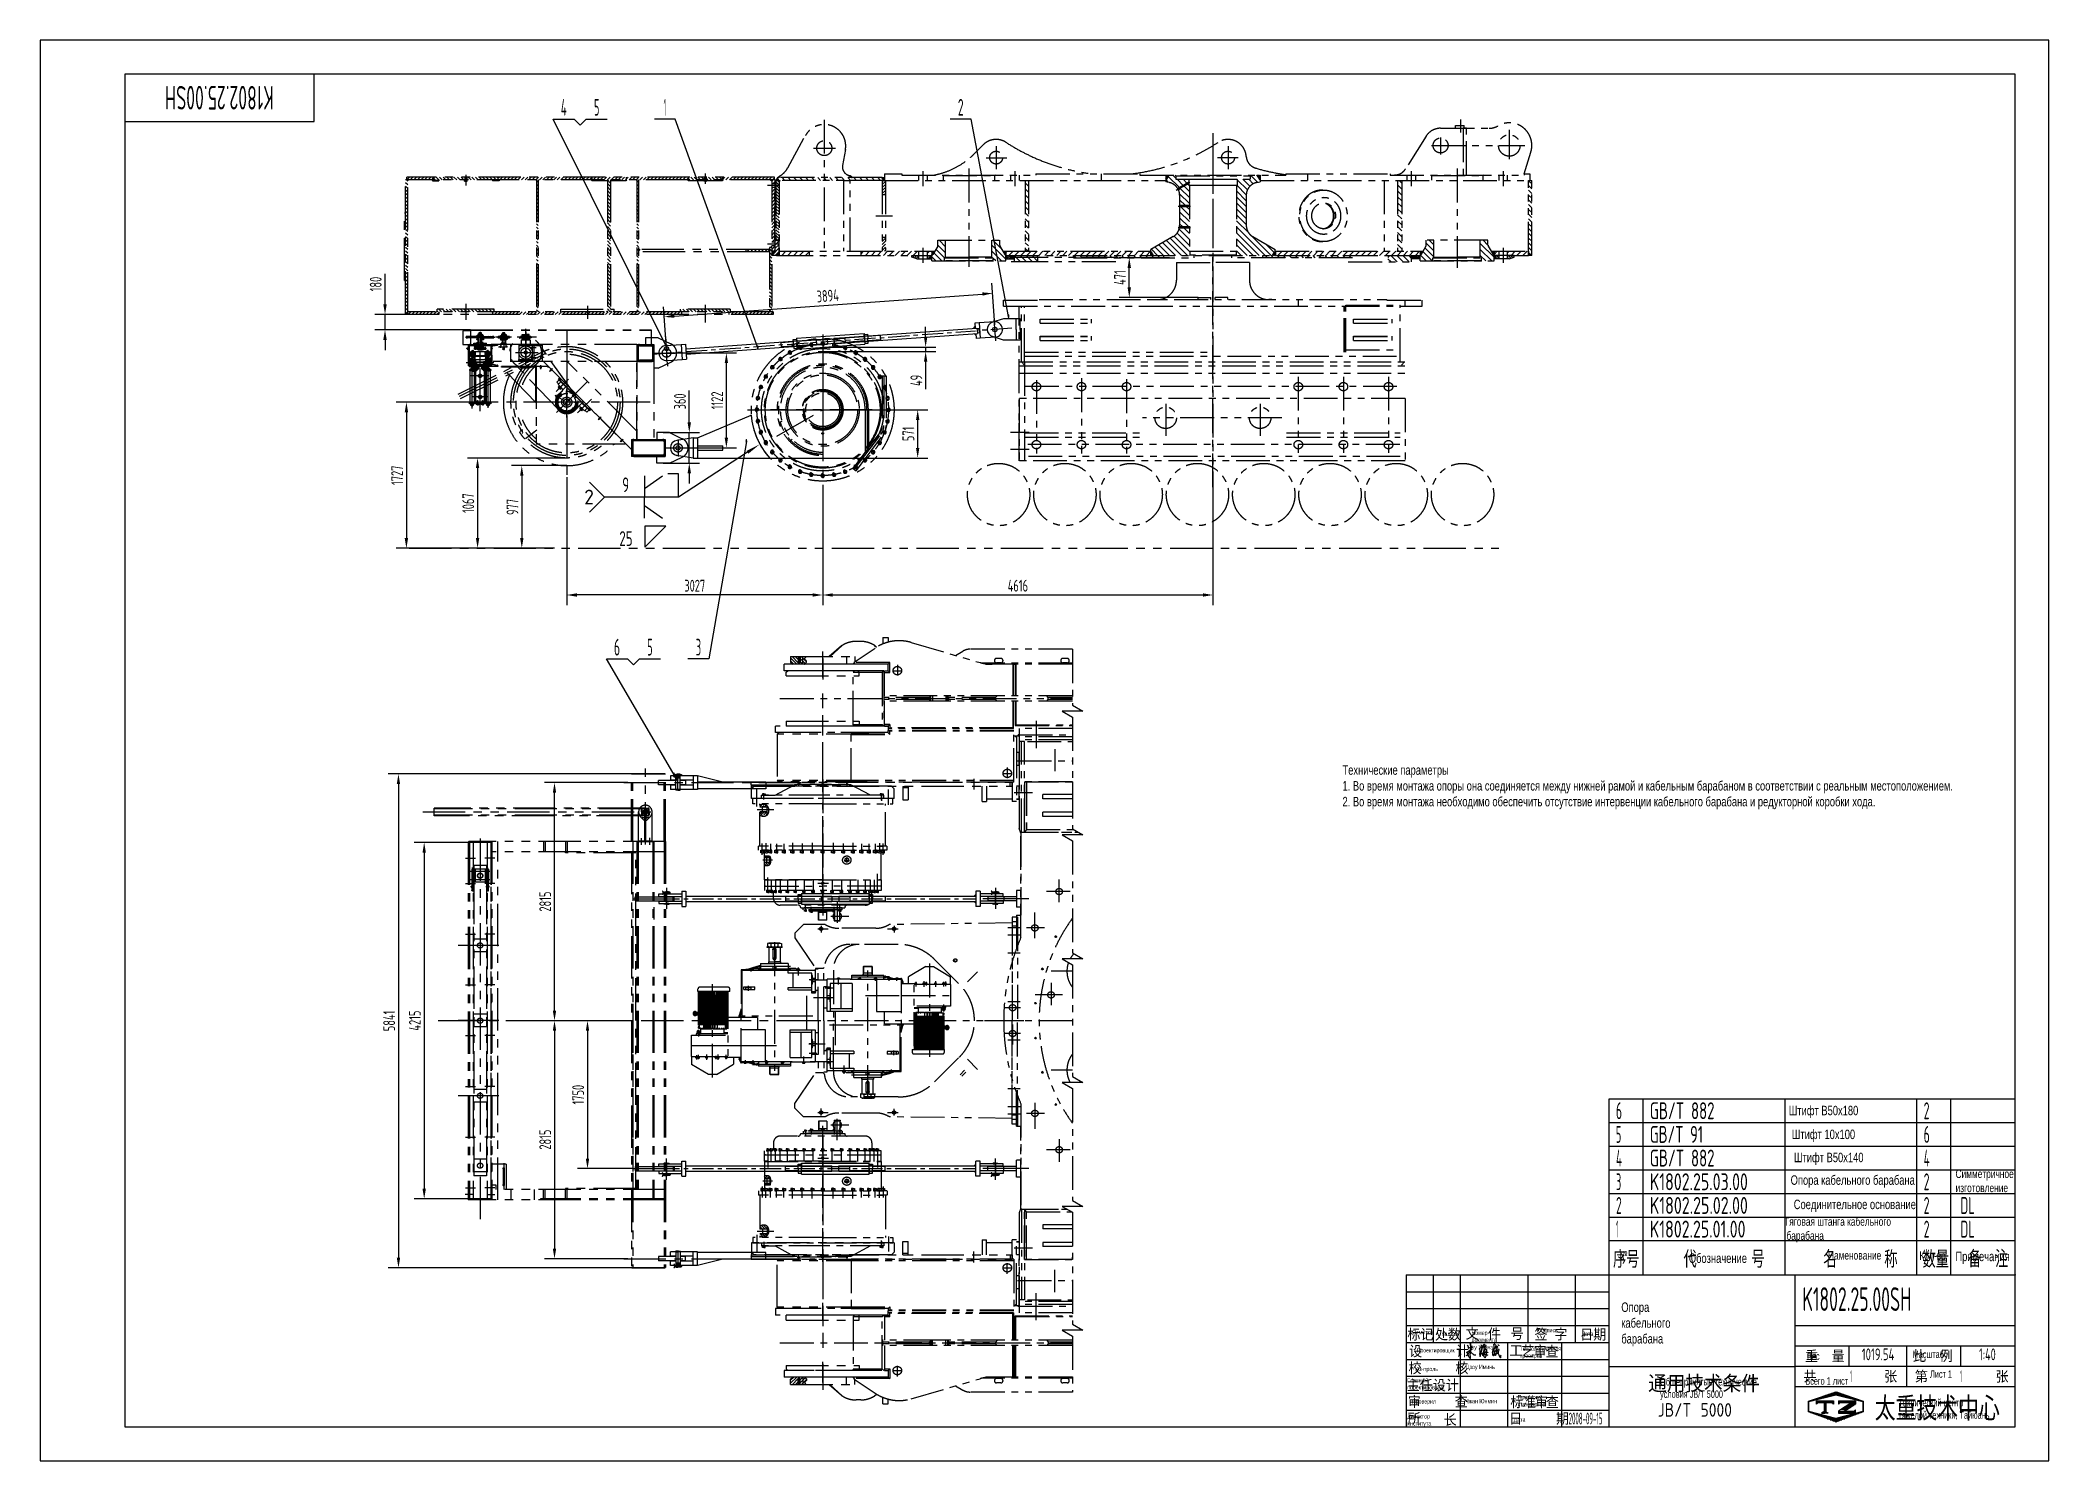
# Model space of a CAD drawing. Header units: millimetres. Extents: x 0 to 23760, y 0 to 16800.
import ezdxf
from ezdxf.enums import TextEntityAlignment as Align

# ---------------------------------------------------------------- set-up
doc = ezdxf.new("R2010")
doc.units = ezdxf.units.MM
doc.header["$LTSCALE"] = 400
for name, pattern in [('F', [0.75, 0.5, -0.25]), ('G', [2, 1.25, -0.25, 0.25, -0.25]), ('K', [2.5, 1.25, -0.25, 0.25, -0.25, 0.25, -0.25]), ('PF_CENTER', [40, 25, -5, 5, -5])]:
    doc.linetypes.add(name, pattern=pattern)
for name, color, linetype in [('01', 7, 'Continuous'), ('02', 1, 'Continuous'), ('04', 2, 'F'), ('05', 4, 'G'), ('07', 6, 'K'), ('08', 1, 'Continuous'), ('10', 1, 'Continuous'), ('11', 3, 'Continuous'), ('13', 3, 'Continuous'), ('SMPEN_CENTER', 1, 'PF_CENTER'), ('SMPEN_THICK', 7, 'Continuous'), ('THICK', 7, 'Continuous')]:
    doc.layers.add(name, color=color, linetype=linetype)
doc.layers.get('04').off()
doc.styles.add('HZLIB', font='TXT', dxfattribs={"width": 0.8, "bigfont": 'hztxt.shx'})
doc.styles.get("Standard").update_dxf_attribs({"font": 'isocp', "width": 0.707, "bigfont": 'intecad.shx'})
doc.dimstyles.new('INTE', dxfattribs={"dimscale": 40, "dimtxt": 3.5, "dimasz": 3, "dimexe": 3, "dimexo": 0, "dimgap": 1, "dimtad": 1, "dimdec": 0, "dimdsep": 46, "dimtxsty": 'Standard', "dimcen": 0, "dimclrd": 1, "dimclre": 1, "dimclrt": 3, "dimadec": 0, "dimazin": 0, "dimtfac": 1, "dimtdec": 0, "dimtmove": 0, "dimatfit": 0, "dimfxl": 3, "dimarcsym": 0})
pattern_1 = [(315, (9207.749, 6539.7027), (3.535534, 3.535534), []), (45, (9207.749, 6539.7027), (-3.535534, 3.535534), [])]
pattern_2 = [(315, (9191.795, 7390.59), (35.35534, 35.35534), [])]
pattern_3 = [(315, (9207.75, 10696.265), (35.35534, 35.35534), [])]
pattern_4 = [(135, (58321.423, -698.11), (-21.213203, -21.213203), [])]
pattern_5 = [(45, (58321.423, -698.11), (-21.213203, 21.213203), [])]
pattern_6 = [(45, (-14562.6867, 3396.5445), (-2.245064, 2.245064), [])]
pattern_7 = [(225, (-8673.7406, 7364.687), (2.245064, -2.245064), [])]

msp = doc.modelspace()

# ---------------------------------------------------------------- texts
at = {"layer": '01', "attachment_point": 1}
for s, insert, char_height in [('{\\fArial|b0|i0|c204|p34;Отметка}', (16228.9, 1547.7), 50), ('{\\fArial|b0|i0|c204|p34;Подпись}', (17706.3, 1570.4), 50), ('{\\fArial|b0|i0|c204|p34;Дата}', (18232.7, 1527.5), 50), ('{\\fArial|b0|i0|c204|p34;Проектировщик}', (16281.6, 1331.9), 50), ('{\\fArial|b0|i0|c204|p34;Технологическая\\Pпроверка}', (17499.4, 1351.7), 50), ('{\\fArial|b0|i0|c204|p34;Вес}', (20899, 1281.9), 87.5), ('{\\fArial|b0|i0|c204|p34;Масштаб}', (22149.1, 1303.8), 87.5), ('{\\fArial|b0|i0|c204|p34;Контроль}', (16265.4, 1110.8), 50), ('{\\fArial|b0|i0|c204|p34;Общепринятые технические\\Pусловия \\fArial|b0|i0|c0|p34;JB/T 5000}', (19161.7, 978.2), 87.5), ('{\\fArial|b0|i0|c204|p34;Всего 1 лист}', (20879.9, 987.7), 87.5), ('{\\fArial|b0|i0|c204|p34;Лист 1}', (22354.5, 1069.1), 87.5), ('{\\fArial|b0|i0|c204|p34;Проверил}', (16227.1, 727.8), 50), ('{\\fArial|b0|i0|c204|p34;Проверка\\Pстандартов}', (17476.9, 776.7), 50), ('{\\fArial|b0|i0|c204|p34;Технический центр\\Pтяжелой техники, Тайюань}', (21979.7, 730.8), 87.5), ('{\\fArial|b0|i0|c204|p34;Директор\\Pинститута}', (16170.3, 550.4), 50), ('{\\fArial|b0|i0|c204|p34;Дата}', (17430.9, 511.7), 50)]:
    msp.add_mtext(s, dxfattribs=dict(at, insert=insert, char_height=char_height))
at = {"layer": '01', "char_height": 50, "attachment_point": 1}
for s, insert, width in [('{\\fArial|b0|i0|c204|p34;Кол-во}', (16575.5, 1527.4), 4.577), ('{\\fArial|b0|i0|c204|p34;Номер документа}', (16931.1, 1538.7), 4.577), ('{\\fArial|b0|i0|c204|p34;Главный\\Pпроектировщик}', (16170.3, 976.9), 24.774)]:
    msp.add_mtext(s, dxfattribs=dict(at, insert=insert, width=width))
at = {"layer": '02', "width": 0.605172}
for p, p2 in [((11442.2, 13512), (11466.2, 13512)), ((7399.3, 13144.4), (7423.3, 13144.4)), ((8476.2, 13143.2), (8500.2, 13143.2)), ((8341.3, 12034), (8365.3, 12034)), ((7528.6, 8026.6), (7552.6, 8026.6))]:
    msp.add_text('●', height=40, dxfattribs=at).set_placement(p, p2, align=Align.FIT)
at = {"layer": '05', "attachment_point": 1}
for s, insert, char_height in [('{\\fArial|b0|i0|c204|p34;\\C3;Технические параметры\\P1. Во время монтажа опоры она соединяется между нижней рамой и кабельным барабаном в соответствии с реальным местоположением.\\P2. Во время монтажа необходимо обеспечить отсутствие интервенции кабельного барабана и редукторной коробки хода. }', (15404.7, 8224.9), 112), ('{\\fArial|b0|i0|c204|p34;\\C3;Штифт В50х180}', (20683.4, 4198.4), 112), ('{\\fArial|b0|i0|c204|p34;\\C3;Штифт 10х100}', (20719.8, 3916.7), 112), ('{\\fArial|b0|i0|c204|p34;\\C3;Штифт В50х140}', (20744.9, 3643.4), 112), ('{\\fArial|b0|i0|c204|p34;\\C3;Опора кабельного барабана}', (20706.2, 3376.1), 112), ('{\\fArial|b0|i0|c204|p34;\\C3;Симметричное\\Pизготовление}', (22656.7, 3443.9), 100), ('{\\fArial|b0|i0|c204|p34;\\C3;Соединительное основание}', (20742.7, 3088.4), 112), ('{\\fArial|b0|i0|c204|p34;\\C3;Тяговая штанга кабельного\\P барабана}', (20629, 2879.5), 100), ('{\\Fisocp,intecad|c204;\\C0;№}', (18683.2, 2479.7), 112), ('{\\fArial|b0|i0|c204|p34;\\C7;Обозначение}', (19501.5, 2452.5), 112), ('{\\fArial|b0|i0|c204|p34;\\C7;Наменование}', (21147.3, 2479.7), 100), ('{\\fArial|b0|i0|c204|p34;\\C7;Кол-во}', (22229.8, 2476.1), 100), ('{\\fArial|b0|i0|c204|p34;\\C7;Примечания}', (22655.1, 2473.3), 112), ('{\\fArial|b0|i0|c204|p34;\\C7;Чжу Хайчэн}', (16881.4, 1368.2), 50), ('{\\fArial|b0|i0|c204|p34;Цзоу Иминь}', (16863.4, 1135.5), 50), ('{\\fArial|b0|i0|c204|p34;Чжан Юнмин}', (16855.9, 730.4), 50)]:
    msp.add_mtext(s, dxfattribs=dict(at, insert=insert, char_height=char_height))
at = {"layer": '05', "insert": (18703.1, 1872.8), "char_height": 112, "width": 6.44, "attachment_point": 1}
msp.add_mtext('{\\fArial|b0|i0|c204|p34;\\C3;Опора кабельного барабана}', dxfattribs=at)
at = {"layer": '11', "width": 0.557189}
msp.add_text('K1802.25.00SH', height=280, rotation=180, dxfattribs=at).set_placement((2763.9, 16260), (1476.1, 16260), align=Align.FIT)
at = {"layer": '11'}
for s, height, width, p, p2 in [('4', 198, 0.543846, (6158.9, 15906.9), (6228.8, 15906.9)), ('5', 198, 0.527686, (6552.4, 15906.9), (6614.2, 15906.9)), ('1', 198, 0.404, (7375, 15906.9), (7403, 15906.9)), ('2', 198, 0.562593, (10855.1, 15906.9), (10923.1, 15906.9)), ('6', 198, 0.600695, (6788.1, 9522.9), (6859.4, 9522.9)), ('5', 198, 0.527686, (7182.3, 9522.9), (7244.1, 9522.9)), ('3', 198, 0.527686, (7755.8, 9522.9), (7817.6, 9522.9)), ('6', 200, 0.600695, (18640, 4040), (18712, 4040)), ('GB/T 882', 200, 0.694397, (19040, 4040), (19805.2, 4040)), ('2', 200, 0.562593, (22280, 4040), (22348.6, 4040)), ('5', 200, 0.527686, (18640, 3760), (18702.4, 3760)), ('GB/T 91', 200, 0.691749, (19040, 3760), (19670, 3760)), ('6', 200, 0.600695, (22280, 3760), (22352, 3760)), ('4', 200, 0.543846, (18640, 3480), (18710.7, 3480)), ('GB/T 882', 200, 0.694397, (19040, 3480), (19805.2, 3480)), ('4', 200, 0.543846, (22280, 3480), (22350.7, 3480)), ('3', 200, 0.527686, (18640, 3200), (18702.4, 3200)), ('K1802.25.03.00', 200, 0.694308, (19040, 3200), (20200.3, 3200)), ('2', 200, 0.562593, (22280, 3200), (22348.6, 3200)), ('2', 200, 0.562593, (18640, 2920), (18708.6, 2920)), ('K1802.25.02.00', 200, 0.694308, (19040, 2920), (20200.3, 2920)), ('2', 200, 0.562593, (22280, 2920), (22348.6, 2920)), ('DL', 200, 0.628444, (22714.7, 2920), (22884.4, 2920)), ('1', 200, 0.404, (18640, 2640), (18668.3, 2640)), ('K1802.25.01.00', 200, 0.693997, (19040, 2640), (20172, 2640)), ('2', 200, 0.562593, (22280, 2640), (22348.6, 2640)), ('DL', 200, 0.628444, (22714.7, 2640), (22884.4, 2640)), ('K1802.25.00SH', 280, 0.557189, (20844.9, 1772.3), (22132.8, 1772.3)), ('1019.54', 140, 0.680837, (21546.8, 1189.1), (21933.2, 1189.1)), ('1:40', 140, 0.657692, (22933.7, 1189.1), (23131.8, 1189.1)), ('1', 140, 0.404, (21410.1, 930), (21429.9, 930)), ('1', 140, 0.404, (22710.1, 930), (22729.9, 930)), ('2008-09-15', 140, 0.426763, (18080, 430), (18480, 430))]:
    msp.add_text(s, height=height, dxfattribs=dict(at, width=width)).set_placement(p, p2, align=Align.FIT)
at = {"layer": '13', "width": 1.077179}
msp.add_text('2', height=175, dxfattribs=at).set_placement((6435.3, 11309.6), (6550.3, 11309.6), align=Align.FIT)
at = {"layer": '13', "width": 0.707}
for s, p in [('9', (6885.3, 11454.6)), ('25', (6850.7, 10818.6))]:
    msp.add_text(s, height=175, dxfattribs=at).set_placement(p)

# ---------------------------------------------------------------- blocks, each defined once
blk = doc.blocks.new('EWRWER')
at = {"layer": '07', "linetype": 'K', "ltscale": 5}
h = blk.add_hatch(dxfattribs=at)
h.set_pattern_fill('LINE', color=6, scale=0.3, angle=45, style=0)
h.set_pattern_definition([(135, (50369.1617, 4232.7906), (0.67351921, 0.67351921), [])])
edge = h.paths.add_edge_path()
edge.add_line((7704, 20706), (7699, 20706))
edge.add_ellipse((7696, 20704), major_axis=(2.53, 2.53), ratio=1, start_angle=359.3431, end_angle=450.6569)
edge.add_line((7694, 20706), (7691, 20706))
edge.add_line((7691, 20706), (7691, 20710))
edge.add_line((7691, 20710), (7712, 20710))
edge.add_line((7712, 20710), (7712, 20706))
edge.add_line((7712, 20706), (7709, 20706))
edge.add_ellipse((7707, 20704), major_axis=(2.53, 2.53), ratio=1, start_angle=359.3431, end_angle=450.6569)
edge = h.paths.add_edge_path()
edge.add_line((7709, 20701), (7712, 20701))
edge.add_line((7712, 20701), (7712, 20697))
edge.add_line((7712, 20697), (7707, 20697))
edge.add_line((7707, 20697), (7707, 20700))
edge.add_ellipse((7707, 20704), major_axis=(-2.53, 2.53), ratio=1, start_angle=135, end_angle=180.6569)
edge = h.paths.add_edge_path()
edge.add_line((7702, 20697), (7696, 20697))
edge.add_line((7696, 20697), (7696, 20700))
edge.add_ellipse((7696, 20704), major_axis=(2.53, 2.53), ratio=1, start_angle=225, end_angle=270.6569)
edge.add_line((7699, 20701), (7704, 20701))
edge.add_ellipse((7707, 20704), major_axis=(2.53, 2.53), ratio=1, start_angle=179.3431, end_angle=225)
edge.add_line((7707, 20700), (7707, 20697))
edge.add_line((7707, 20697), (7702, 20697))
edge = h.paths.add_edge_path()
edge.add_line((7691, 20697), (7691, 20701))
edge.add_line((7691, 20701), (7694, 20701))
edge.add_ellipse((7696, 20704), major_axis=(2.53, 2.53), ratio=1, start_angle=179.3431, end_angle=225)
edge.add_line((7696, 20700), (7696, 20697))
edge.add_line((7696, 20697), (7691, 20697))
h = blk.add_hatch(dxfattribs=at)
h.set_pattern_fill('LINE', color=6, scale=0.3, angle=45, style=0)
h.set_pattern_definition([(225, (50369.1617, 37136.1995), (0.67351921, -0.67351921), [])])
edge = h.paths.add_edge_path()
edge.add_line((7704, 20663), (7699, 20663))
edge.add_ellipse((7696, 20665), major_axis=(-2.53, 2.53), ratio=1, start_angle=89.3431, end_angle=180.6569, ccw=False)
edge.add_line((7694, 20663), (7691, 20663))
edge.add_line((7691, 20663), (7691, 20658))
edge.add_line((7691, 20658), (7712, 20658))
edge.add_line((7712, 20658), (7712, 20663))
edge.add_line((7712, 20663), (7709, 20663))
edge.add_ellipse((7707, 20665), major_axis=(-2.53, 2.53), ratio=1, start_angle=89.3431, end_angle=180.6569, ccw=False)
edge = h.paths.add_edge_path()
edge.add_line((7709, 20668), (7712, 20668))
edge.add_line((7712, 20668), (7712, 20672))
edge.add_line((7712, 20672), (7707, 20672))
edge.add_line((7707, 20672), (7707, 20669))
edge.add_ellipse((7707, 20665), major_axis=(2.53, 2.53), ratio=1, start_angle=359.3431, end_angle=405, ccw=False)
edge = h.paths.add_edge_path()
edge.add_line((7702, 20672), (7696, 20672))
edge.add_line((7696, 20672), (7696, 20669))
edge.add_ellipse((7696, 20665), major_axis=(-2.53, 2.53), ratio=1, start_angle=269.3431, end_angle=315, ccw=False)
edge.add_line((7699, 20668), (7704, 20668))
edge.add_ellipse((7707, 20665), major_axis=(-2.53, 2.53), ratio=1, start_angle=-45, end_angle=0.6569, ccw=False)
edge.add_line((7707, 20669), (7707, 20672))
edge.add_line((7707, 20672), (7702, 20672))
edge = h.paths.add_edge_path()
edge.add_line((7691, 20672), (7691, 20668))
edge.add_line((7691, 20668), (7694, 20668))
edge.add_ellipse((7696, 20665), major_axis=(-2.53, 2.53), ratio=1, start_angle=-45, end_angle=0.6569, ccw=False)
edge.add_line((7696, 20669), (7696, 20672))
edge.add_line((7696, 20672), (7691, 20672))
at = {"layer": '07', "linetype": 'K'}
for points in [[(7725, 20904), (7719, 20898), (7725, 20898)], [(7881, 20898), (7875, 20898), (7875, 20904)], [(7921, 20898), (7931, 20898), (7931, 20888)], [(8744, 20474), (8747, 20477), (8745, 20501), (8737, 20481)], [(8758, 20488), (8747, 20478), (8745, 20501)], [(8758, 20488), (8747, 20477), (8745, 20501)], [(9090, 20127), (9083, 20135), (9087, 20138), (9110, 20136)], [(9110, 20136), (9097, 20149), (9086, 20138)], [(9110, 20136), (9097, 20149), (9087, 20138)]]:
    blk.add_hatch(color=6, dxfattribs=at).paths.add_polyline_path(points)
at = {"layer": '07', "color": 6, "linetype": 'K'}
for p, q in [((7687, 21059), (7597, 21059)), ((7597, 21059), (7597, 20898)), ((7631, 20985), (7976, 20985)), ((7687, 21073), (9825, 21073)), ((7687, 21067), (7687, 20897)), ((7687, 21067), (9825, 21067)), ((7725, 20916), (7769, 20916)), ((7725, 20898), (7725, 20916)), ((7769, 20912), (7769, 20898)), ((7800, 21021), (7775, 21021)), ((7775, 21021), (7775, 21006)), ((7775, 21006), (7800, 21006)), ((7785, 21021), (7785, 21006)), ((7800, 21022), (7800, 21005)), ((7800, 21021), (7826, 21021)), ((7826, 21006), (7800, 21006)), ((7800, 20110), (7800, 20921)), ((7815, 21021), (7815, 21006)), ((7826, 21021), (7826, 21006)), ((7831, 20916), (7875, 20916)), ((7831, 20912), (7831, 20898)), ((7875, 20898), (7875, 20916)), ((8171, 20985), (7984, 20985)), ((8011, 20990), (8011, 20979)), ((8018, 21003), (8018, 20972)), ((8035, 20994), (8027, 20994)), ((8027, 20994), (8027, 20976)), ((8032, 20985), (8027, 20990)), ((8028, 20985), (8027, 20986)), ((8033, 20976), (8027, 20981)), ((8029, 20976), (8027, 20977)), ((8035, 20976), (8027, 20976)), ((8037, 20985), (8028, 20994)), ((8048, 20965), (8028, 20985)), ((8041, 20985), (8032, 20994)), ((8048, 20969), (8032, 20985)), ((8054, 20999), (8036, 20999)), ((8036, 20995), (8036, 20999)), ((8049, 20985), (8036, 20998)), ((8045, 20985), (8036, 20994)), ((8036, 20975), (8036, 20960)), ((8048, 20960), (8036, 20972)), ((8045, 20960), (8036, 20968)), ((8040, 20960), (8036, 20964)), ((8036, 20960), (8064, 20960)), ((8048, 20973), (8037, 20985)), ((8053, 20985), (8040, 20999)), ((8048, 20977), (8041, 20985)), ((8042, 21005), (8042, 21006)), ((8042, 21001), (8046, 21006)), ((8042, 21001), (8042, 21006)), ((8042, 21006), (8079, 21006)), ((8042, 21001), (8054, 21001)), ((8043, 20956), (8045, 20958)), ((8043, 20958), (8043, 20955)), ((8043, 20958), (8059, 20958)), ((8043, 20955), (8059, 20955)), ((8053, 20989), (8044, 20999)), ((8048, 20982), (8045, 20985)), ((8046, 21001), (8051, 21006)), ((8046, 20955), (8049, 20958)), ((8053, 20994), (8048, 20999)), ((8048, 20985), (8053, 20980)), ((8048, 20985), (8048, 20971)), ((8064, 20985), (8048, 20985)), ((8048, 20984), (8053, 20979)), ((8048, 20982), (8053, 20978)), ((8048, 20981), (8053, 20976)), ((8048, 20979), (8053, 20975)), ((8048, 20978), (8052, 20974)), ((8048, 20977), (8052, 20973)), ((8048, 20975), (8052, 20971)), ((8048, 20974), (8052, 20970)), ((8048, 20972), (8052, 20969)), ((8048, 20971), (8051, 20968)), ((8048, 20960), (8048, 20971)), ((8048, 20970), (8051, 20966)), ((8048, 20968), (8051, 20965)), ((8048, 20967), (8051, 20964)), ((8048, 20965), (8051, 20963)), ((8048, 20964), (8050, 20962)), ((8048, 20962), (8050, 20960)), ((8048, 20961), (8049, 20960)), ((8064, 20960), (8048, 20960)), ((8048, 20868), (8048, 20913)), ((8048, 20913), (8079, 20913)), ((8110, 20913), (8048, 20913)), ((8048, 20913), (8110, 20913)), ((8048, 20913), (8110, 20913)), ((8050, 21001), (8055, 21006)), ((8050, 20985), (8053, 20981)), ((8054, 20985), (8050, 20960)), ((8051, 20985), (8054, 20982)), ((8051, 20966), (8061, 20965)), ((8051, 20955), (8054, 20958)), ((8053, 20998), (8052, 20999)), ((8053, 20999), (8053, 20985)), ((8053, 20985), (8054, 20984)), ((8053, 20981), (8059, 20980)), ((8079, 21021), (8054, 21021)), ((8054, 21021), (8054, 21006)), ((8054, 21000), (8059, 21006)), ((8054, 20996), (8063, 21006)), ((8054, 21006), (8079, 21006)), ((8054, 20992), (8064, 21002)), ((8054, 21001), (8054, 20990)), ((8059, 20990), (8054, 20990)), ((8055, 20955), (8058, 20958)), ((8056, 20990), (8064, 20998)), ((8059, 20989), (8064, 20994)), ((8059, 20985), (8064, 20990)), ((8059, 20985), (8059, 20990)), ((8064, 20985), (8059, 20980)), ((8062, 20985), (8059, 20981)), ((8061, 20985), (8059, 20983)), ((8060, 20985), (8059, 20984)), ((8059, 20980), (8059, 20985)), ((8064, 20984), (8059, 20979)), ((8061, 20965), (8059, 20980)), ((8059, 20959), (8060, 20960)), ((8059, 20955), (8064, 20960)), ((8059, 20960), (8059, 20958)), ((8059, 20951), (8064, 20956)), ((8059, 20955), (8059, 20913)), ((8099, 20950), (8059, 20950)), ((8064, 20982), (8060, 20978)), ((8064, 20981), (8060, 20976)), ((8064, 20979), (8060, 20975)), ((8064, 20978), (8060, 20974)), ((8064, 20977), (8060, 20972)), ((8064, 20975), (8060, 20971)), ((8064, 20974), (8060, 20970)), ((8064, 20972), (8060, 20969)), ((8064, 20971), (8060, 20967)), ((8064, 20970), (8060, 20966)), ((8064, 20968), (8060, 20964)), ((8064, 20967), (8060, 20963)), ((8064, 20965), (8060, 20961)), ((8060, 20965), (8060, 20960)), ((8064, 20964), (8060, 20960)), ((8064, 20962), (8061, 20960)), ((8064, 20961), (8063, 20960)), ((8063, 20950), (8064, 20951)), ((8064, 21036), (8064, 21021)), ((8094, 21036), (8064, 21036)), ((8064, 21021), (8064, 21006)), ((8064, 21015), (8064, 20950)), ((8079, 20992), (8064, 20992)), ((8064, 20985), (8064, 20985)), ((8066, 21036), (8066, 21021)), ((8066, 20992), (8066, 21006)), ((8085, 21027), (8072, 21027)), ((8079, 21046), (8079, 20830)), ((8079, 21022), (8079, 21005)), ((8079, 21021), (8105, 21021)), ((8116, 21006), (8079, 21006)), ((8105, 21006), (8079, 21006)), ((8079, 20992), (8094, 20992)), ((8110, 20913), (8079, 20913)), ((8092, 21021), (8092, 21036)), ((8092, 20992), (8092, 21006)), ((8094, 21021), (8094, 21036)), ((8094, 21021), (8094, 21006)), ((8094, 21015), (8094, 20950)), ((8094, 21003), (8097, 21006)), ((8094, 20998), (8102, 21006)), ((8094, 20994), (8106, 21006)), ((8094, 20990), (8105, 21000)), ((8094, 20986), (8105, 20996)), ((8099, 20985), (8094, 20980)), ((8098, 20985), (8094, 20981)), ((8096, 20985), (8094, 20983)), ((8095, 20985), (8094, 20984)), ((8094, 20985), (8110, 20985)), ((8099, 20984), (8094, 20978)), ((8099, 20982), (8094, 20977)), ((8099, 20981), (8094, 20976)), ((8099, 20979), (8094, 20974)), ((8099, 20977), (8094, 20973)), ((8099, 20976), (8094, 20971)), ((8098, 20974), (8094, 20970)), ((8098, 20973), (8094, 20968)), ((8098, 20971), (8094, 20967)), ((8098, 20970), (8094, 20966)), ((8098, 20968), (8094, 20964)), ((8098, 20966), (8094, 20963)), ((8098, 20965), (8094, 20961)), ((8098, 20964), (8094, 20960)), ((8094, 20956), (8098, 20960)), ((8094, 20960), (8110, 20960)), ((8122, 20960), (8094, 20960)), ((8094, 20952), (8100, 20958)), ((8098, 20963), (8095, 20960)), ((8096, 20950), (8099, 20952)), ((8098, 20961), (8097, 20960)), ((8098, 20985), (8099, 20986)), ((8098, 20965), (8099, 20980)), ((8107, 20966), (8098, 20965)), ((8098, 20965), (8098, 20960)), ((8098, 20960), (8098, 20960)), ((8099, 20985), (8099, 20990)), ((8099, 20990), (8105, 20990)), ((8099, 20980), (8099, 20985)), ((8105, 20981), (8099, 20980)), ((8099, 20960), (8099, 20958)), ((8115, 20958), (8099, 20958)), ((8099, 20955), (8099, 20913)), ((8115, 20955), (8099, 20955)), ((8101, 20955), (8104, 20958)), ((8103, 20990), (8105, 20992)), ((8104, 20985), (8108, 20960)), ((8104, 20984), (8110, 20978)), ((8105, 21021), (8105, 21006)), ((8105, 21001), (8110, 21006)), ((8105, 21001), (8105, 20990)), ((8116, 21001), (8105, 21001)), ((8122, 20999), (8105, 20999)), ((8105, 20999), (8105, 20985)), ((8117, 20985), (8105, 20997)), ((8113, 20985), (8105, 20993)), ((8109, 20985), (8105, 20988)), ((8105, 20985), (8110, 20980)), ((8105, 20982), (8110, 20977)), ((8105, 20981), (8110, 20975)), ((8105, 20979), (8110, 20974)), ((8105, 20977), (8110, 20973)), ((8106, 20985), (8110, 20981)), ((8106, 20976), (8110, 20971)), ((8106, 20974), (8110, 20970)), ((8106, 20972), (8110, 20968)), ((8106, 20971), (8110, 20967)), ((8106, 20955), (8109, 20958)), ((8120, 20986), (8107, 20999)), ((8107, 20969), (8110, 20966)), ((8107, 20967), (8110, 20964)), ((8107, 20966), (8110, 20963)), ((8107, 20964), (8110, 20961)), ((8108, 20985), (8110, 20983)), ((8108, 20962), (8110, 20960)), ((8108, 20961), (8109, 20960)), ((8109, 21001), (8114, 21006)), ((8109, 20985), (8110, 20984)), ((8110, 20985), (8110, 20960)), ((8122, 20967), (8110, 20979)), ((8122, 20963), (8110, 20975)), ((8121, 20960), (8110, 20971)), ((8117, 20960), (8110, 20966)), ((8112, 20960), (8110, 20962)), ((8110, 20955), (8113, 20958)), ((8110, 20868), (8110, 20913)), ((8122, 20971), (8111, 20982)), ((8123, 20987), (8112, 20999)), ((8114, 21001), (8116, 21004)), ((8122, 20975), (8114, 20984)), ((8114, 20955), (8115, 20956)), ((8115, 20958), (8115, 20955)), ((8116, 21001), (8116, 21006)), ((8126, 20988), (8116, 20999)), ((8126, 20976), (8117, 20985)), ((8122, 20997), (8120, 20999)), ((8121, 20985), (8120, 20986)), ((8130, 20976), (8121, 20985)), ((8122, 20995), (8122, 20999)), ((8122, 20975), (8122, 20960)), ((8123, 20994), (8132, 20994)), ((8126, 20985), (8123, 20987)), ((8123, 20976), (8132, 20976)), ((8129, 20990), (8125, 20994)), ((8130, 20985), (8126, 20988)), ((8131, 20979), (8126, 20985)), ((8131, 20992), (8129, 20994)), ((8131, 20988), (8129, 20990)), ((8131, 20984), (8130, 20985)), ((8131, 20994), (8131, 20976)), ((8140, 20998), (8140, 20972)), ((8148, 20990), (8148, 20979)), ((8468, 20985), (8239, 20985)), ((8276, 20990), (8276, 20979)), ((8283, 20998), (8283, 20972)), ((8284, 20953), (8284, 20898)), ((8284, 20953), (8394, 20953)), ((8298, 20994), (8292, 20994)), ((8292, 20994), (8292, 20976)), ((8300, 20985), (8292, 20992)), ((8295, 20985), (8292, 20988)), ((8296, 20976), (8292, 20979)), ((8298, 20976), (8292, 20976)), ((8321, 20955), (8293, 20983)), ((8303, 20985), (8295, 20994)), ((8322, 20959), (8296, 20984)), ((8322, 20992), (8299, 21015)), ((8299, 21015), (8339, 21015)), ((8299, 20995), (8299, 21015)), ((8322, 20988), (8299, 21011)), ((8318, 20988), (8299, 21006)), ((8314, 20987), (8299, 21002)), ((8310, 20987), (8299, 20998)), ((8307, 20986), (8299, 20994)), ((8299, 20975), (8299, 20955)), ((8317, 20955), (8299, 20973)), ((8313, 20955), (8299, 20968)), ((8308, 20955), (8299, 20964)), ((8304, 20955), (8299, 20960)), ((8300, 20955), (8299, 20956)), ((8299, 20955), (8339, 20955)), ((8322, 20963), (8300, 20985)), ((8304, 20985), (8303, 20985)), ((8322, 20997), (8304, 21015)), ((8322, 20967), (8304, 20985)), ((8308, 20985), (8307, 20986)), ((8322, 21001), (8308, 21015)), ((8322, 20971), (8308, 20985)), ((8312, 20985), (8310, 20987)), ((8322, 21005), (8312, 21015)), ((8322, 20976), (8312, 20985)), ((8317, 20985), (8314, 20987)), ((8322, 21009), (8316, 21015)), ((8322, 20980), (8317, 20985)), ((8321, 20985), (8318, 20988)), ((8319, 20955), (8319, 20953)), ((8319, 20955), (8359, 20955)), ((8319, 20955), (8372, 20955)), ((8322, 21014), (8321, 21015)), ((8322, 20984), (8321, 20985)), ((8322, 21015), (8322, 20955)), ((8322, 21015), (8357, 21015)), ((8322, 21015), (8322, 20955)), ((8339, 20659), (8339, 21084)), ((8339, 21048), (8339, 20692)), ((8379, 21015), (8339, 21015)), ((8379, 20955), (8339, 20955)), ((8354, 21010), (8357, 21010)), ((8354, 20960), (8354, 21010)), ((8354, 20960), (8357, 20960)), ((8357, 21015), (8357, 21010)), ((8357, 21015), (8357, 21010)), ((8360, 21010), (8357, 21010)), ((8357, 20960), (8357, 20955)), ((8360, 20960), (8357, 20960)), ((8357, 20960), (8357, 20955)), ((8359, 20955), (8359, 20953)), ((8360, 21015), (8360, 20955)), ((8386, 20988), (8360, 21014)), ((8384, 20985), (8360, 21010)), ((8380, 20985), (8360, 21005)), ((8375, 20985), (8360, 21001)), ((8370, 20986), (8360, 20997)), ((8365, 20987), (8360, 20993)), ((8360, 20988), (8360, 20988)), ((8363, 20985), (8360, 20988)), ((8379, 20965), (8360, 20984)), ((8379, 20960), (8360, 20980)), ((8379, 20956), (8360, 20976)), ((8376, 20955), (8360, 20971)), ((8372, 20955), (8360, 20967)), ((8368, 20955), (8360, 20963)), ((8364, 20955), (8360, 20959)), ((8379, 20999), (8363, 21015)), ((8379, 20969), (8363, 20985)), ((8367, 20985), (8365, 20987)), ((8379, 21003), (8367, 21015)), ((8379, 20973), (8367, 20985)), ((8372, 20985), (8370, 20986)), ((8379, 21007), (8371, 21015)), ((8381, 20976), (8372, 20985)), ((8376, 20985), (8375, 20985)), ((8379, 21011), (8376, 21015)), ((8385, 20976), (8376, 20985)), ((8379, 20995), (8379, 21015)), ((8379, 20975), (8379, 20955)), ((8380, 20994), (8387, 20994)), ((8380, 20976), (8387, 20976)), ((8386, 20979), (8381, 20984)), ((8386, 20992), (8384, 20994)), ((8386, 20994), (8386, 20976)), ((8394, 20953), (8394, 20898)), ((8395, 20998), (8395, 20972)), ((8403, 20990), (8403, 20979)), ((8931, 20291), (8491, 20911)), ((8825, 21059), (8825, 19236)), ((9905, 20978), (9755, 20978)), ((9755, 20978), (9755, 20898)), ((9825, 21073), (9825, 20897)), ((9905, 20978), (10056, 20906)), ((7542, 20313), (8530, 20806)), ((7555, 20286), (8544, 20780)), ((7568, 20259), (8557, 20753)), ((7597, 20898), (7684, 20898)), ((7636, 20684), (7963, 20684)), ((7644, 20856), (7644, 20851)), ((7644, 20846), (7644, 20851)), ((7645, 20851), (7656, 20851)), ((7646, 20851), (7646, 20860)), ((7646, 20860), (7655, 20860)), ((7646, 20856), (7655, 20856)), ((7646, 20851), (7646, 20842)), ((7646, 20846), (7655, 20846)), ((7646, 20842), (7655, 20842)), ((7652, 20851), (7659, 20851)), ((7655, 20860), (7655, 20851)), ((7655, 20859), (7657, 20859)), ((7655, 20851), (7655, 20859)), ((7657, 20851), (7655, 20852)), ((7655, 20842), (7655, 20851)), ((7655, 20851), (7657, 20849)), ((7655, 20851), (7655, 20843)), ((7655, 20843), (7657, 20843)), ((7657, 20871), (7657, 20648)), ((7657, 20859), (7657, 20851)), ((7657, 20843), (7657, 20851)), ((7665, 20688), (7681, 20688)), ((7665, 20688), (7681, 20688)), ((7668, 20688), (7684, 20688)), ((7669, 20871), (7669, 20648)), ((7674, 20807), (7669, 20807)), ((7674, 20772), (7669, 20772)), ((7669, 20738), (7669, 20638)), ((7669, 20738), (7717, 20738)), ((7669, 20738), (7717, 20738)), ((7674, 20807), (7674, 20772)), ((7674, 20719), (7674, 20656)), ((7925, 20718), (7675, 20718)), ((7925, 20688), (7675, 20688)), ((7682, 20804), (7685, 20807)), ((7682, 20799), (7689, 20807)), ((7682, 20795), (7694, 20807)), ((7682, 20791), (7695, 20804)), ((7682, 20804), (7682, 20775)), ((7682, 20787), (7695, 20799)), ((7682, 20783), (7697, 20797)), ((7682, 20778), (7697, 20793)), ((7682, 20774), (7697, 20789)), ((7682, 20728), (7713, 20731)), ((7683, 20700), (7683, 20684)), ((7687, 20700), (7683, 20700)), ((7683, 20669), (7683, 20684)), ((7684, 20898), (7800, 20898)), ((7684, 20886), (7800, 20886)), ((7684, 20772), (7697, 20784)), ((7685, 20807), (7705, 20807)), ((7705, 20772), (7685, 20772)), ((7685, 20722), (7690, 20722)), ((7685, 20722), (7685, 20717)), ((7685, 20717), (7685, 20700)), ((7691, 20710), (7685, 20716)), ((7688, 20708), (7685, 20711)), ((7691, 20708), (7685, 20708)), ((7695, 20710), (7686, 20720)), ((7706, 20766), (7687, 20766)), ((7687, 20756), (7687, 20766)), ((7913, 20756), (7687, 20756)), ((7687, 20707), (7688, 20708)), ((7687, 20708), (7687, 20684)), ((7689, 20708), (7687, 20708)), ((7687, 20705), (7689, 20707)), ((7687, 20702), (7689, 20704)), ((7687, 20700), (7689, 20702)), ((7687, 20698), (7690, 20701)), ((7691, 20697), (7687, 20697)), ((7691, 20697), (7687, 20697)), ((7687, 20661), (7687, 20684)), ((7691, 20672), (7687, 20672)), ((7687, 20671), (7688, 20671)), ((7687, 20669), (7690, 20671)), ((7691, 20671), (7687, 20671)), ((7688, 20772), (7697, 20780)), ((7700, 20710), (7688, 20722)), ((7692, 20812), (7689, 20812)), ((7689, 20807), (7689, 20812)), ((7699, 20756), (7689, 20766)), ((7689, 20697), (7691, 20700)), ((7690, 20722), (7714, 20725)), ((7691, 20710), (7719, 20710)), ((7691, 20697), (7691, 20697)), ((7723, 20697), (7691, 20697)), ((7723, 20672), (7691, 20672)), ((7697, 20809), (7692, 20814)), ((7692, 20814), (7732, 20814)), ((7692, 20809), (7692, 20814)), ((7696, 20809), (7692, 20812)), ((7694, 20809), (7692, 20811)), ((7693, 20809), (7692, 20809)), ((7732, 20809), (7692, 20809)), ((7704, 20710), (7692, 20722)), ((7698, 20809), (7693, 20814)), ((7693, 20772), (7699, 20778)), ((7700, 20809), (7695, 20814)), ((7695, 20804), (7695, 20807)), ((7696, 20805), (7695, 20804)), ((7695, 20804), (7695, 20801)), ((7695, 20804), (7696, 20804)), ((7695, 20801), (7695, 20798)), ((7699, 20798), (7695, 20798)), ((7695, 20798), (7697, 20798)), ((7695, 20798), (7696, 20797)), ((7701, 20809), (7696, 20814)), ((7696, 20805), (7696, 20798)), ((7696, 20805), (7696, 20805)), ((7696, 20805), (7696, 20804)), ((7696, 20804), (7697, 20804)), ((7696, 20798), (7697, 20797)), ((7696, 20797), (7697, 20797)), ((7709, 20710), (7696, 20723)), ((7697, 20798), (7697, 20809)), ((7697, 20778), (7697, 20807)), ((7697, 20805), (7697, 20804)), ((7697, 20805), (7698, 20805)), ((7697, 20805), (7697, 20804)), ((7697, 20804), (7697, 20804)), ((7699, 20804), (7697, 20804)), ((7699, 20798), (7697, 20798)), ((7699, 20798), (7697, 20797)), ((7697, 20797), (7698, 20798)), ((7705, 20790), (7697, 20797)), ((7697, 20797), (7697, 20797)), ((7705, 20787), (7697, 20795)), ((7705, 20784), (7697, 20792)), ((7705, 20781), (7697, 20789)), ((7705, 20779), (7697, 20787)), ((7703, 20778), (7697, 20784)), ((7700, 20778), (7697, 20781)), ((7697, 20772), (7703, 20778)), ((7697, 20778), (7697, 20778)), ((7697, 20778), (7705, 20778)), ((7703, 20809), (7698, 20814)), ((7698, 20805), (7698, 20798)), ((7698, 20805), (7699, 20804)), ((7704, 20809), (7699, 20814)), ((7705, 20801), (7699, 20807)), ((7699, 20804), (7699, 20807)), ((7705, 20798), (7699, 20804)), ((7699, 20804), (7699, 20801)), ((7705, 20796), (7699, 20802)), ((7699, 20801), (7699, 20798)), ((7705, 20793), (7699, 20799)), ((7702, 20769), (7699, 20772)), ((7699, 20772), (7699, 20769)), ((7701, 20769), (7699, 20771)), ((7700, 20769), (7699, 20770)), ((7699, 20769), (7699, 20769)), ((7712, 20769), (7699, 20769)), ((7699, 20769), (7699, 20766)), ((7706, 20766), (7699, 20766)), ((7699, 20688), (7790, 20688)), ((7699, 20688), (7790, 20688)), ((7703, 20769), (7700, 20772)), ((7713, 20710), (7700, 20723)), ((7706, 20809), (7701, 20814)), ((7701, 20772), (7704, 20774)), ((7704, 20769), (7701, 20772)), ((7702, 20823), (7712, 20823)), ((7702, 20817), (7702, 20823)), ((7712, 20817), (7702, 20817)), ((7706, 20810), (7702, 20814)), ((7705, 20804), (7702, 20807)), ((7704, 20770), (7702, 20772)), ((7702, 20753), (7712, 20753)), ((7702, 20747), (7702, 20753)), ((7712, 20747), (7702, 20747)), ((7703, 20817), (7712, 20817)), ((7703, 20814), (7703, 20817)), ((7706, 20812), (7703, 20814)), ((7712, 20814), (7703, 20814)), ((7704, 20771), (7703, 20772)), ((7705, 20763), (7703, 20766)), ((7703, 20756), (7712, 20756)), ((7703, 20753), (7703, 20756)), ((7712, 20753), (7703, 20753)), ((7704, 20769), (7704, 20778)), ((7704, 20772), (7704, 20772)), ((7718, 20710), (7704, 20724)), ((7704, 20688), (7795, 20688)), ((7704, 20688), (7795, 20688)), ((7704, 20688), (7795, 20688)), ((7704, 20688), (7795, 20688)), ((7706, 20813), (7705, 20814)), ((7705, 20769), (7705, 20809)), ((7706, 20766), (7705, 20766)), ((7706, 20823), (7706, 20826)), ((7706, 20826), (7712, 20826)), ((7706, 20817), (7706, 20823)), ((7706, 20809), (7706, 20814)), ((7706, 20809), (7706, 20814)), ((7706, 20769), (7706, 20756)), ((7706, 20769), (7706, 20756)), ((7718, 20762), (7706, 20762)), ((7706, 20747), (7706, 20753)), ((7706, 20747), (7706, 20744)), ((7706, 20744), (7712, 20744)), ((7707, 20826), (7707, 20823)), ((7707, 20814), (7707, 20809)), ((7707, 20756), (7707, 20762)), ((7707, 20744), (7707, 20747)), ((7719, 20713), (7708, 20724)), ((7712, 20817), (7710, 20814)), ((7712, 20756), (7710, 20753)), ((7712, 20744), (7712, 20827)), ((7718, 20826), (7712, 20826)), ((7712, 20816), (7712, 20824)), ((7722, 20823), (7712, 20823)), ((7712, 20812), (7712, 20819)), ((7721, 20817), (7712, 20817)), ((7712, 20814), (7714, 20817)), ((7712, 20817), (7722, 20817)), ((7712, 20814), (7721, 20814)), ((7712, 20789), (7712, 20804)), ((7712, 20790), (7712, 20778)), ((7712, 20743), (7712, 20786)), ((7725, 20769), (7712, 20769)), ((7712, 20758), (7712, 20751)), ((7712, 20751), (7712, 20758)), ((7721, 20756), (7712, 20756)), ((7712, 20753), (7714, 20756)), ((7712, 20746), (7712, 20754)), ((7722, 20753), (7712, 20753)), ((7712, 20753), (7721, 20753)), ((7712, 20747), (7722, 20747)), ((7718, 20744), (7712, 20744)), ((7712, 20698), (7715, 20701)), ((7712, 20701), (7716, 20701)), ((7728, 20697), (7712, 20697)), ((7712, 20671), (7712, 20671)), ((7728, 20671), (7712, 20671)), ((7719, 20718), (7713, 20724)), ((7713, 20668), (7717, 20671)), ((7714, 20725), (7719, 20725)), ((7716, 20707), (7719, 20710)), ((7716, 20710), (7720, 20710)), ((7716, 20710), (7716, 20701)), ((7716, 20702), (7720, 20706)), ((7716, 20697), (7720, 20702)), ((7716, 20666), (7721, 20671)), ((7717, 20826), (7717, 20823)), ((7717, 20814), (7717, 20809)), ((7717, 20756), (7717, 20762)), ((7717, 20744), (7717, 20747)), ((7717, 20735), (7717, 20738)), ((7718, 20823), (7718, 20826)), ((7718, 20817), (7718, 20823)), ((7718, 20809), (7718, 20814)), ((7718, 20769), (7718, 20756)), ((7882, 20766), (7718, 20766)), ((7725, 20766), (7718, 20766)), ((7718, 20747), (7718, 20753)), ((7718, 20747), (7718, 20744)), ((7719, 20898), (7725, 20904)), ((7724, 20809), (7719, 20814)), ((7719, 20809), (7719, 20814)), ((7723, 20809), (7719, 20813)), ((7721, 20809), (7719, 20811)), ((7720, 20809), (7719, 20810)), ((7719, 20769), (7719, 20756)), ((7726, 20756), (7719, 20763)), ((7719, 20725), (7719, 20719)), ((7719, 20720), (7719, 20710)), ((7725, 20809), (7720, 20814)), ((7720, 20769), (7720, 20809)), ((7720, 20807), (7739, 20807)), ((7726, 20800), (7720, 20806)), ((7728, 20795), (7720, 20803)), ((7728, 20792), (7720, 20800)), ((7728, 20790), (7720, 20798)), ((7728, 20787), (7720, 20795)), ((7728, 20784), (7720, 20792)), ((7728, 20781), (7720, 20789)), ((7728, 20778), (7720, 20786)), ((7725, 20778), (7720, 20783)), ((7722, 20778), (7720, 20781)), ((7728, 20778), (7720, 20778)), ((7739, 20772), (7720, 20772)), ((7720, 20710), (7720, 20701)), ((7720, 20697), (7724, 20701)), ((7720, 20701), (7728, 20701)), ((7721, 20814), (7721, 20817)), ((7721, 20774), (7724, 20778)), ((7721, 20769), (7721, 20778)), ((7724, 20769), (7721, 20772)), ((7723, 20769), (7721, 20771)), ((7722, 20769), (7721, 20770)), ((7721, 20769), (7721, 20769)), ((7721, 20753), (7721, 20756)), ((7722, 20817), (7722, 20823)), ((7727, 20809), (7722, 20814)), ((7726, 20803), (7722, 20807)), ((7722, 20772), (7742, 20792)), ((7725, 20769), (7722, 20772)), ((7725, 20769), (7722, 20772)), ((7722, 20747), (7722, 20753)), ((7722, 20668), (7726, 20671)), ((7728, 20809), (7723, 20814)), ((7725, 20770), (7723, 20772)), ((7723, 20697), (7723, 20684)), ((7723, 20694), (7738, 20694)), ((7723, 20672), (7723, 20684)), ((7723, 20674), (7738, 20674)), ((7725, 20771), (7724, 20772)), ((7725, 20881), (7725, 20886)), ((7725, 20881), (7772, 20881)), ((7725, 20852), (7875, 20852)), ((7730, 20809), (7725, 20814)), ((7726, 20806), (7725, 20807)), ((7725, 20772), (7725, 20769)), ((7725, 20769), (7725, 20766)), ((7725, 20697), (7728, 20701)), ((7731, 20809), (7726, 20814)), ((7726, 20804), (7726, 20807)), ((7727, 20805), (7726, 20804)), ((7726, 20804), (7726, 20801)), ((7726, 20804), (7727, 20804)), ((7726, 20801), (7726, 20798)), ((7726, 20798), (7730, 20798)), ((7726, 20798), (7728, 20798)), ((7726, 20798), (7727, 20797)), ((7732, 20809), (7727, 20814)), ((7727, 20805), (7727, 20798)), ((7727, 20805), (7727, 20805)), ((7727, 20805), (7727, 20804)), ((7727, 20804), (7728, 20804)), ((7728, 20797), (7727, 20798)), ((7727, 20797), (7728, 20797)), ((7727, 20772), (7742, 20787)), ((7728, 20798), (7728, 20809)), ((7728, 20794), (7740, 20807)), ((7728, 20778), (7728, 20807)), ((7728, 20805), (7728, 20804)), ((7728, 20805), (7729, 20805)), ((7728, 20805), (7728, 20804)), ((7728, 20790), (7742, 20804)), ((7728, 20804), (7728, 20804)), ((7730, 20804), (7728, 20804)), ((7728, 20786), (7742, 20800)), ((7730, 20798), (7728, 20798)), ((7730, 20798), (7728, 20797)), ((7729, 20798), (7728, 20797)), ((7728, 20797), (7728, 20797)), ((7728, 20781), (7742, 20796)), ((7728, 20756), (7728, 20694)), ((7738, 20739), (7728, 20749)), ((7738, 20730), (7728, 20740)), ((7738, 20721), (7728, 20731)), ((7738, 20712), (7728, 20722)), ((7738, 20703), (7728, 20713)), ((7737, 20695), (7728, 20704)), ((7729, 20695), (7728, 20695)), ((7728, 20694), (7738, 20694)), ((7728, 20674), (7728, 20668)), ((7728, 20674), (7738, 20674)), ((7732, 20811), (7729, 20814)), ((7729, 20805), (7729, 20798)), ((7729, 20805), (7730, 20804)), ((7732, 20812), (7730, 20814)), ((7730, 20805), (7732, 20807)), ((7730, 20800), (7736, 20807)), ((7730, 20804), (7730, 20807)), ((7730, 20804), (7730, 20801)), ((7730, 20801), (7730, 20798)), ((7740, 20756), (7730, 20766)), ((7731, 20772), (7742, 20783)), ((7738, 20748), (7731, 20756)), ((7732, 20813), (7732, 20814)), ((7732, 20809), (7732, 20814)), ((7868, 20812), (7732, 20812)), ((7738, 20667), (7732, 20674)), ((7735, 20772), (7742, 20779)), ((7744, 20684), (7736, 20684)), ((7738, 20756), (7738, 20668)), ((7738, 20697), (7738, 20684)), ((7742, 20697), (7738, 20697)), ((7742, 20684), (7738, 20687)), ((7738, 20672), (7738, 20684)), ((7738, 20684), (7742, 20682)), ((7742, 20672), (7738, 20672)), ((7739, 20842), (7739, 20869)), ((7739, 20772), (7742, 20775)), ((7760, 20688), (7740, 20688)), ((7751, 20684), (7741, 20684)), ((7742, 20804), (7742, 20775)), ((7742, 20698), (7742, 20684)), ((7750, 20698), (7742, 20698)), ((7742, 20692), (7750, 20697)), ((7742, 20684), (7742, 20697)), ((7742, 20688), (7742, 20692)), ((7750, 20692), (7742, 20692)), ((7742, 20688), (7742, 20684)), ((7742, 20684), (7750, 20679)), ((7753, 20684), (7742, 20684)), ((7742, 20671), (7742, 20684)), ((7742, 20684), (7742, 20672)), ((7750, 20676), (7742, 20676)), ((7753, 20756), (7743, 20766)), ((7757, 20852), (7748, 20861)), ((7753, 20852), (7748, 20856)), ((7753, 20847), (7748, 20852)), ((7751, 20844), (7748, 20847)), ((7750, 20664), (7750, 20713)), ((7750, 20698), (7750, 20678)), ((7750, 20684), (7750, 20698)), ((7750, 20697), (7758, 20692)), ((7750, 20692), (7759, 20692)), ((7750, 20691), (7759, 20691)), ((7750, 20679), (7758, 20684)), ((7750, 20684), (7750, 20671)), ((7750, 20677), (7759, 20677)), ((7750, 20676), (7759, 20676)), ((7753, 20843), (7751, 20844)), ((7760, 20854), (7753, 20861)), ((7756, 20849), (7753, 20852)), ((7757, 20843), (7753, 20847)), ((7754, 20689), (7754, 20679)), ((7767, 20838), (7756, 20849)), ((7766, 20756), (7756, 20766)), ((7762, 20857), (7757, 20861)), ((7758, 20852), (7757, 20852)), ((7771, 20838), (7758, 20852)), ((7758, 20692), (7758, 20688)), ((7758, 20684), (7758, 20688)), ((7759, 20692), (7759, 20684)), ((7759, 20676), (7759, 20684)), ((7762, 20852), (7760, 20854)), ((7770, 20866), (7761, 20875)), ((7768, 20864), (7761, 20871)), ((7766, 20861), (7761, 20866)), ((7764, 20859), (7761, 20862)), ((7761, 20842), (7761, 20838)), ((7762, 20838), (7761, 20839)), ((7772, 20869), (7762, 20879)), ((7766, 20852), (7762, 20857)), ((7776, 20838), (7762, 20852)), ((7771, 20852), (7764, 20859)), ((7774, 20871), (7766, 20879)), ((7775, 20852), (7766, 20861)), ((7780, 20838), (7766, 20852)), ((7780, 20852), (7768, 20864)), ((7769, 20886), (7769, 20898)), ((7783, 20886), (7769, 20886)), ((7784, 20852), (7770, 20866)), ((7780, 20756), (7770, 20766)), ((7776, 20873), (7771, 20879)), ((7785, 20838), (7771, 20852)), ((7785, 20886), (7772, 20886)), ((7785, 20856), (7772, 20869)), ((7785, 20860), (7774, 20871)), ((7778, 20876), (7775, 20879)), ((7785, 20842), (7775, 20852)), ((7785, 20865), (7776, 20873)), ((7785, 20869), (7778, 20876)), ((7780, 20878), (7780, 20879)), ((7785, 20874), (7780, 20878)), ((7785, 20847), (7780, 20852)), ((7793, 20756), (7783, 20766)), ((7785, 20878), (7784, 20879)), ((7785, 20851), (7784, 20852)), ((7810, 20688), (7790, 20688)), ((7792, 20692), (7800, 20697)), ((7792, 20688), (7792, 20692)), ((7792, 20688), (7792, 20684)), ((7792, 20684), (7800, 20679)), ((7800, 20763), (7797, 20766)), ((7800, 20898), (7931, 20898)), ((7800, 20898), (7931, 20898)), ((7800, 20886), (7931, 20886)), ((7800, 20886), (7931, 20886)), ((7807, 20756), (7800, 20763)), ((7800, 20664), (7800, 20713)), ((7800, 20698), (7800, 20678)), ((7800, 20697), (7808, 20692)), ((7800, 20679), (7808, 20684)), ((7808, 20692), (7808, 20688)), ((7808, 20684), (7808, 20688)), ((7820, 20756), (7810, 20766)), ((7901, 20688), (7810, 20688)), ((7901, 20688), (7810, 20688)), ((7828, 20886), (7815, 20886)), ((7842, 20852), (7818, 20876)), ((7838, 20852), (7818, 20872)), ((7833, 20852), (7818, 20867)), ((7829, 20852), (7818, 20863)), ((7824, 20852), (7818, 20858)), ((7820, 20852), (7818, 20854)), ((7829, 20838), (7818, 20849)), ((7825, 20838), (7818, 20845)), ((7820, 20838), (7818, 20840)), ((7847, 20852), (7820, 20879)), ((7834, 20838), (7820, 20852)), ((7838, 20838), (7824, 20852)), ((7834, 20756), (7824, 20766)), ((7839, 20864), (7825, 20879)), ((7831, 20886), (7828, 20886)), ((7875, 20881), (7828, 20881)), ((7839, 20869), (7829, 20879)), ((7839, 20842), (7829, 20852)), ((7831, 20886), (7831, 20898)), ((7842, 20843), (7833, 20852)), ((7839, 20873), (7834, 20879)), ((7847, 20756), (7837, 20766)), ((7839, 20878), (7838, 20879)), ((7841, 20849), (7838, 20852)), ((7839, 20842), (7839, 20838)), ((7860, 20688), (7840, 20688)), ((7851, 20852), (7842, 20861)), ((7851, 20843), (7842, 20852)), ((7847, 20843), (7842, 20848)), ((7842, 20692), (7850, 20697)), ((7842, 20688), (7842, 20692)), ((7850, 20692), (7842, 20692)), ((7842, 20692), (7842, 20684)), ((7850, 20691), (7842, 20691)), ((7842, 20688), (7842, 20684)), ((7842, 20684), (7850, 20679)), ((7842, 20676), (7842, 20684)), ((7850, 20677), (7842, 20677)), ((7850, 20676), (7842, 20676)), ((7845, 20628), (7845, 20671)), ((7852, 20856), (7847, 20861)), ((7852, 20847), (7847, 20852)), ((7847, 20689), (7847, 20679)), ((7848, 20684), (7858, 20684)), ((7849, 20684), (7859, 20684)), ((7850, 20698), (7850, 20678)), ((7850, 20684), (7850, 20698)), ((7850, 20698), (7858, 20698)), ((7850, 20697), (7858, 20692)), ((7850, 20692), (7858, 20692)), ((7850, 20679), (7858, 20684)), ((7850, 20684), (7850, 20671)), ((7850, 20676), (7858, 20676)), ((7852, 20861), (7851, 20861)), ((7852, 20852), (7851, 20852)), ((7861, 20756), (7851, 20766)), ((7856, 20684), (7864, 20684)), ((7873, 20790), (7858, 20804)), ((7858, 20804), (7858, 20775)), ((7873, 20786), (7858, 20800)), ((7873, 20781), (7858, 20796)), ((7878, 20772), (7858, 20792)), ((7874, 20772), (7858, 20787)), ((7869, 20772), (7858, 20783)), ((7865, 20772), (7858, 20779)), ((7861, 20772), (7858, 20775)), ((7858, 20698), (7858, 20684)), ((7858, 20697), (7862, 20697)), ((7858, 20684), (7858, 20697)), ((7858, 20692), (7858, 20688)), ((7858, 20684), (7858, 20688)), ((7858, 20684), (7862, 20687)), ((7858, 20671), (7858, 20684)), ((7862, 20684), (7858, 20682)), ((7858, 20684), (7858, 20672)), ((7858, 20672), (7862, 20672)), ((7873, 20794), (7860, 20807)), ((7861, 20869), (7861, 20835)), ((7881, 20807), (7861, 20807)), ((7861, 20772), (7881, 20772)), ((7862, 20756), (7862, 20670)), ((7872, 20740), (7862, 20750)), ((7872, 20731), (7862, 20741)), ((7872, 20722), (7862, 20732)), ((7872, 20713), (7862, 20723)), ((7872, 20704), (7862, 20714)), ((7872, 20695), (7862, 20705)), ((7862, 20697), (7862, 20684)), ((7863, 20695), (7862, 20696)), ((7877, 20694), (7862, 20694)), ((7872, 20694), (7862, 20694)), ((7862, 20672), (7862, 20684)), ((7877, 20674), (7862, 20674)), ((7872, 20674), (7862, 20674)), ((7871, 20800), (7864, 20807)), ((7874, 20756), (7864, 20766)), ((7872, 20749), (7865, 20756)), ((7872, 20668), (7866, 20674)), ((7868, 20813), (7869, 20814)), ((7868, 20812), (7870, 20814)), ((7868, 20811), (7871, 20814)), ((7868, 20809), (7873, 20814)), ((7908, 20814), (7868, 20814)), ((7868, 20809), (7868, 20814)), ((7868, 20809), (7908, 20809)), ((7871, 20805), (7868, 20807)), ((7869, 20809), (7874, 20814)), ((7871, 20809), (7876, 20814)), ((7871, 20804), (7871, 20807)), ((7872, 20805), (7871, 20804)), ((7871, 20804), (7871, 20801)), ((7871, 20804), (7872, 20804)), ((7871, 20801), (7871, 20798)), ((7875, 20798), (7871, 20798)), ((7871, 20798), (7873, 20798)), ((7871, 20798), (7872, 20797)), ((7872, 20809), (7877, 20814)), ((7872, 20805), (7872, 20798)), ((7872, 20805), (7872, 20805)), ((7872, 20805), (7872, 20804)), ((7872, 20804), (7873, 20804)), ((7872, 20798), (7873, 20797)), ((7872, 20797), (7873, 20797)), ((7872, 20756), (7872, 20694)), ((7875, 20697), (7872, 20701)), ((7880, 20701), (7872, 20701)), ((7872, 20697), (7889, 20697)), ((7872, 20674), (7872, 20668)), ((7872, 20671), (7889, 20671)), ((7873, 20798), (7873, 20809)), ((7873, 20778), (7873, 20807)), ((7873, 20805), (7873, 20804)), ((7873, 20805), (7874, 20805)), ((7873, 20805), (7873, 20804)), ((7873, 20804), (7873, 20804)), ((7875, 20804), (7873, 20804)), ((7873, 20795), (7881, 20803)), ((7873, 20792), (7881, 20800)), ((7873, 20790), (7881, 20798)), ((7875, 20798), (7873, 20798)), ((7875, 20798), (7873, 20797)), ((7873, 20797), (7874, 20798)), ((7873, 20797), (7873, 20797)), ((7873, 20787), (7881, 20795)), ((7873, 20784), (7881, 20792)), ((7873, 20781), (7881, 20789)), ((7873, 20778), (7881, 20786)), ((7873, 20778), (7881, 20778)), ((7874, 20809), (7879, 20814)), ((7874, 20805), (7874, 20798)), ((7874, 20805), (7875, 20804)), ((7875, 20881), (7875, 20886)), ((7875, 20809), (7880, 20814)), ((7875, 20806), (7876, 20807)), ((7875, 20803), (7879, 20807)), ((7875, 20804), (7875, 20807)), ((7875, 20800), (7881, 20806)), ((7875, 20804), (7875, 20801)), ((7875, 20801), (7875, 20798)), ((7875, 20778), (7881, 20783)), ((7878, 20769), (7875, 20772)), ((7875, 20772), (7875, 20769)), ((7877, 20769), (7875, 20771)), ((7876, 20769), (7875, 20770)), ((7875, 20769), (7875, 20769)), ((7875, 20769), (7875, 20766)), ((7875, 20769), (7888, 20769)), ((7875, 20766), (7882, 20766)), ((7878, 20668), (7875, 20671)), ((7876, 20809), (7881, 20814)), ((7880, 20774), (7876, 20778)), ((7879, 20769), (7876, 20772)), ((7880, 20697), (7876, 20701)), ((7880, 20769), (7877, 20772)), ((7877, 20697), (7909, 20697)), ((7877, 20697), (7877, 20684)), ((7877, 20672), (7877, 20684)), ((7877, 20672), (7909, 20672)), ((7878, 20823), (7888, 20823)), ((7878, 20817), (7878, 20823)), ((7888, 20817), (7878, 20817)), ((7878, 20809), (7882, 20813)), ((7878, 20778), (7881, 20781)), ((7880, 20770), (7878, 20772)), ((7881, 20762), (7878, 20766)), ((7878, 20753), (7888, 20753)), ((7878, 20747), (7878, 20753)), ((7888, 20747), (7878, 20747)), ((7879, 20817), (7888, 20817)), ((7879, 20814), (7879, 20817)), ((7888, 20814), (7879, 20814)), ((7879, 20809), (7882, 20811)), ((7880, 20771), (7879, 20772)), ((7879, 20756), (7888, 20756)), ((7879, 20753), (7879, 20756)), ((7888, 20753), (7879, 20753)), ((7884, 20666), (7879, 20671)), ((7880, 20769), (7880, 20778)), ((7880, 20772), (7880, 20772)), ((7884, 20710), (7880, 20710)), ((7880, 20710), (7880, 20701)), ((7884, 20702), (7880, 20706)), ((7884, 20697), (7880, 20702)), ((7881, 20809), (7882, 20810)), ((7881, 20769), (7881, 20809)), ((7887, 20725), (7881, 20725)), ((7881, 20725), (7881, 20719)), ((7881, 20718), (7888, 20724)), ((7881, 20713), (7892, 20724)), ((7881, 20720), (7881, 20710)), ((7884, 20707), (7881, 20710)), ((7909, 20710), (7881, 20710)), ((7882, 20823), (7882, 20826)), ((7882, 20826), (7888, 20826)), ((7882, 20817), (7882, 20823)), ((7882, 20809), (7882, 20814)), ((7882, 20809), (7882, 20814)), ((7882, 20769), (7882, 20756)), ((7882, 20766), (7882, 20756)), ((7882, 20762), (7894, 20762)), ((7882, 20747), (7882, 20753)), ((7882, 20747), (7882, 20744)), ((7882, 20744), (7888, 20744)), ((7883, 20826), (7883, 20823)), ((7883, 20814), (7883, 20809)), ((7883, 20756), (7883, 20762)), ((7883, 20744), (7883, 20747)), ((7931, 20738), (7883, 20738)), ((7931, 20738), (7883, 20738)), ((7883, 20735), (7883, 20738)), ((7883, 20710), (7896, 20724)), ((7901, 20688), (7883, 20688)), ((7901, 20688), (7883, 20688)), ((7884, 20710), (7884, 20701)), ((7889, 20701), (7884, 20701)), ((7887, 20668), (7884, 20671)), ((7889, 20698), (7885, 20701)), ((7888, 20814), (7886, 20817)), ((7888, 20753), (7886, 20756)), ((7887, 20769), (7901, 20769)), ((7918, 20728), (7887, 20731)), ((7911, 20722), (7887, 20725)), ((7887, 20710), (7900, 20723)), ((7888, 20744), (7888, 20827)), ((7894, 20826), (7888, 20826)), ((7888, 20816), (7888, 20824)), ((7898, 20823), (7888, 20823)), ((7888, 20812), (7888, 20819)), ((7897, 20817), (7888, 20817)), ((7888, 20817), (7890, 20814)), ((7888, 20817), (7898, 20817)), ((7888, 20814), (7897, 20814)), ((7888, 20789), (7888, 20804)), ((7888, 20790), (7888, 20778)), ((7888, 20758), (7888, 20751)), ((7888, 20751), (7888, 20758)), ((7897, 20756), (7888, 20756)), ((7888, 20756), (7890, 20753)), ((7888, 20746), (7888, 20754)), ((7898, 20753), (7888, 20753)), ((7888, 20753), (7897, 20753)), ((7888, 20747), (7898, 20747)), ((7894, 20744), (7888, 20744)), ((7889, 20671), (7888, 20671)), ((7889, 20710), (7889, 20697)), ((7889, 20709), (7890, 20710)), ((7889, 20708), (7891, 20710)), ((7889, 20706), (7893, 20710)), ((7891, 20706), (7889, 20706)), ((7889, 20701), (7889, 20701)), ((7889, 20700), (7890, 20701)), ((7889, 20698), (7891, 20701)), ((7891, 20701), (7889, 20701)), ((7889, 20697), (7892, 20700)), ((7889, 20672), (7892, 20669)), ((7889, 20658), (7889, 20672)), ((7890, 20706), (7894, 20710)), ((7910, 20704), (7890, 20704)), ((7890, 20697), (7893, 20700)), ((7890, 20672), (7893, 20669)), ((7891, 20706), (7895, 20710)), ((7891, 20697), (7894, 20699)), ((7891, 20672), (7894, 20670)), ((7892, 20710), (7904, 20723)), ((7893, 20826), (7893, 20823)), ((7893, 20814), (7893, 20809)), ((7893, 20756), (7893, 20762)), ((7893, 20744), (7893, 20747)), ((7893, 20707), (7897, 20710)), ((7893, 20697), (7894, 20698)), ((7893, 20672), (7894, 20671)), ((7894, 20823), (7894, 20826)), ((7894, 20817), (7894, 20823)), ((7894, 20809), (7894, 20814)), ((7894, 20769), (7894, 20756)), ((7913, 20766), (7894, 20766)), ((7894, 20766), (7901, 20766)), ((7894, 20747), (7894, 20753)), ((7894, 20747), (7894, 20744)), ((7894, 20697), (7894, 20710)), ((7894, 20698), (7897, 20701)), ((7894, 20697), (7898, 20701)), ((7894, 20699), (7894, 20700)), ((7894, 20672), (7898, 20668)), ((7894, 20672), (7894, 20659)), ((7895, 20813), (7896, 20814)), ((7895, 20812), (7897, 20814)), ((7895, 20810), (7898, 20814)), ((7895, 20809), (7900, 20814)), ((7895, 20809), (7895, 20814)), ((7895, 20766), (7895, 20756)), ((7901, 20756), (7895, 20762)), ((7895, 20707), (7898, 20710)), ((7895, 20707), (7899, 20710)), ((7895, 20697), (7899, 20701)), ((7895, 20672), (7899, 20668)), ((7896, 20809), (7901, 20814)), ((7896, 20769), (7896, 20809)), ((7896, 20804), (7898, 20807)), ((7896, 20801), (7901, 20807)), ((7915, 20807), (7896, 20807)), ((7896, 20798), (7902, 20804)), ((7896, 20796), (7902, 20802)), ((7896, 20793), (7902, 20799)), ((7896, 20790), (7903, 20797)), ((7896, 20787), (7904, 20795)), ((7896, 20784), (7904, 20792)), ((7896, 20781), (7904, 20789)), ((7896, 20779), (7904, 20787)), ((7904, 20778), (7896, 20778)), ((7896, 20772), (7915, 20772)), ((7896, 20710), (7908, 20722)), ((7896, 20706), (7901, 20710)), ((7896, 20706), (7902, 20706)), ((7896, 20701), (7902, 20701)), ((7897, 20814), (7897, 20817)), ((7903, 20772), (7897, 20778)), ((7897, 20769), (7897, 20778)), ((7899, 20772), (7897, 20774)), ((7900, 20769), (7897, 20772)), ((7899, 20769), (7897, 20771)), ((7898, 20769), (7897, 20770)), ((7897, 20769), (7897, 20769)), ((7897, 20753), (7897, 20756)), ((7897, 20697), (7901, 20701)), ((7915, 20688), (7897, 20688)), ((7915, 20688), (7897, 20688)), ((7897, 20672), (7901, 20668)), ((7898, 20817), (7898, 20823)), ((7898, 20809), (7903, 20814)), ((7898, 20778), (7904, 20784)), ((7901, 20769), (7898, 20772)), ((7901, 20769), (7898, 20772)), ((7898, 20747), (7898, 20753)), ((7898, 20706), (7902, 20710)), ((7898, 20697), (7902, 20701)), ((7898, 20672), (7902, 20668)), ((7899, 20809), (7904, 20814)), ((7901, 20770), (7899, 20772)), ((7899, 20706), (7903, 20710)), ((7899, 20704), (7909, 20704)), ((7899, 20697), (7903, 20700)), ((7899, 20672), (7903, 20669)), ((7900, 20809), (7905, 20814)), ((7901, 20771), (7900, 20772)), ((7900, 20706), (7905, 20710)), ((7901, 20778), (7904, 20781)), ((7901, 20772), (7901, 20769)), ((7901, 20769), (7901, 20766)), ((7901, 20710), (7912, 20722)), ((7901, 20697), (7904, 20700)), ((7901, 20672), (7904, 20669)), ((7902, 20809), (7907, 20814)), ((7902, 20804), (7902, 20807)), ((7903, 20805), (7902, 20804)), ((7902, 20804), (7902, 20801)), ((7902, 20804), (7903, 20804)), ((7902, 20801), (7902, 20798)), ((7902, 20798), (7906, 20798)), ((7902, 20798), (7904, 20798)), ((7902, 20798), (7903, 20797)), ((7908, 20772), (7902, 20778)), ((7902, 20707), (7906, 20710)), ((7902, 20697), (7904, 20699)), ((7902, 20672), (7904, 20670)), ((7903, 20809), (7908, 20814)), ((7903, 20805), (7903, 20798)), ((7903, 20805), (7903, 20805)), ((7903, 20805), (7903, 20804)), ((7903, 20804), (7904, 20804)), ((7904, 20797), (7903, 20798)), ((7903, 20797), (7904, 20797)), ((7903, 20778), (7904, 20778)), ((7903, 20697), (7904, 20698)), ((7903, 20672), (7904, 20671)), ((7904, 20798), (7904, 20809)), ((7904, 20778), (7904, 20807)), ((7904, 20805), (7904, 20804)), ((7904, 20805), (7905, 20805)), ((7904, 20805), (7904, 20804)), ((7904, 20804), (7904, 20804)), ((7906, 20804), (7904, 20804)), ((7906, 20798), (7904, 20798)), ((7906, 20798), (7904, 20797)), ((7905, 20798), (7904, 20797)), ((7918, 20783), (7904, 20797)), ((7904, 20797), (7904, 20797)), ((7918, 20778), (7904, 20793)), ((7918, 20774), (7904, 20789)), ((7916, 20772), (7904, 20784)), ((7912, 20772), (7904, 20780)), ((7904, 20697), (7904, 20710)), ((7904, 20707), (7907, 20710)), ((7904, 20698), (7907, 20701)), ((7904, 20699), (7905, 20700)), ((7904, 20672), (7904, 20659)), ((7905, 20809), (7908, 20812)), ((7905, 20805), (7905, 20798)), ((7905, 20805), (7906, 20804)), ((7913, 20757), (7905, 20766)), ((7905, 20710), (7914, 20720)), ((7905, 20707), (7909, 20710)), ((7905, 20697), (7909, 20701)), ((7905, 20672), (7909, 20668)), ((7906, 20809), (7908, 20811)), ((7906, 20804), (7906, 20807)), ((7918, 20791), (7906, 20804)), ((7906, 20804), (7906, 20801)), ((7906, 20801), (7906, 20798)), ((7918, 20787), (7906, 20799)), ((7906, 20707), (7909, 20710)), ((7906, 20697), (7909, 20700)), ((7906, 20672), (7909, 20669)), ((7907, 20809), (7908, 20809)), ((7918, 20795), (7907, 20807)), ((7907, 20706), (7909, 20708)), ((7907, 20706), (7909, 20706)), ((7907, 20701), (7909, 20701)), ((7907, 20697), (7909, 20699)), ((7907, 20672), (7909, 20670)), ((7908, 20809), (7908, 20814)), ((7911, 20812), (7908, 20812)), ((7908, 20706), (7909, 20707)), ((7909, 20710), (7915, 20716)), ((7909, 20710), (7909, 20697)), ((7909, 20708), (7915, 20708)), ((7909, 20701), (7909, 20701)), ((7909, 20701), (7911, 20701)), ((7911, 20697), (7909, 20700)), ((7909, 20697), (7909, 20697)), ((7909, 20697), (7909, 20697)), ((7909, 20697), (7913, 20697)), ((7909, 20697), (7913, 20697)), ((7909, 20672), (7909, 20672)), ((7909, 20658), (7909, 20672)), ((7909, 20672), (7913, 20672)), ((7909, 20671), (7913, 20671)), ((7913, 20698), (7910, 20701)), ((7913, 20669), (7910, 20671)), ((7911, 20807), (7911, 20812)), ((7918, 20799), (7911, 20807)), ((7915, 20722), (7911, 20722)), ((7911, 20708), (7913, 20708)), ((7911, 20708), (7911, 20701)), ((7913, 20705), (7911, 20707)), ((7913, 20702), (7911, 20704)), ((7913, 20700), (7911, 20702)), ((7912, 20708), (7915, 20711)), ((7913, 20707), (7912, 20708)), ((7913, 20756), (7913, 20766)), ((7913, 20708), (7913, 20684)), ((7913, 20700), (7917, 20700)), ((7913, 20661), (7913, 20684)), ((7913, 20671), (7913, 20671)), ((7918, 20804), (7915, 20807)), ((7915, 20722), (7915, 20717)), ((7915, 20717), (7915, 20700)), ((7917, 20700), (7917, 20684)), ((7917, 20669), (7917, 20684)), ((7918, 20804), (7918, 20775)), ((7935, 20688), (7920, 20688)), ((7921, 20898), (7931, 20888)), ((7926, 20807), (7926, 20772)), ((7926, 20807), (7931, 20807)), ((7926, 20772), (7931, 20772)), ((7926, 20719), (7926, 20656)), ((7929, 20773), (7942, 20773)), ((8339, 20898), (7931, 20898)), ((7931, 20898), (7931, 20886)), ((7931, 20898), (7931, 20638)), ((7931, 20898), (8011, 20898)), ((7931, 20773), (7931, 20898)), ((7931, 20886), (7931, 20888)), ((7931, 20773), (7931, 20648)), ((7931, 20738), (7931, 20638)), ((7938, 20851), (7945, 20851)), ((7940, 20773), (7940, 20869)), ((7940, 20859), (7943, 20859)), ((7940, 20851), (7940, 20859)), ((7943, 20851), (7940, 20852)), ((7940, 20851), (7943, 20849)), ((7940, 20851), (7940, 20843)), ((7940, 20843), (7943, 20843)), ((7940, 20773), (7940, 20676)), ((9655, 20698), (7940, 20698)), ((7943, 20859), (7943, 20851)), ((7943, 20843), (7943, 20851)), ((7950, 20881), (8006, 20892)), ((8048, 20868), (8018, 20868)), ((8038, 20868), (8038, 20878)), ((8048, 20878), (8038, 20878)), ((8038, 20868), (8048, 20868)), ((8110, 20868), (8048, 20868)), ((8069, 20852), (8079, 20852)), ((8069, 20850), (8069, 20852)), ((8079, 20850), (8069, 20850)), ((8070, 20847), (8079, 20847)), ((8070, 20841), (8070, 20847)), ((8079, 20841), (8070, 20841)), ((8071, 20850), (8079, 20850)), ((8071, 20847), (8071, 20850)), ((8079, 20847), (8071, 20847)), ((8073, 20868), (8073, 20852)), ((8074, 20852), (8074, 20868)), ((8074, 20847), (8074, 20841)), ((8075, 20868), (8075, 20852)), ((8079, 20838), (8079, 20871)), ((8079, 20870), (8079, 20847)), ((8089, 20852), (8079, 20852)), ((8079, 20845), (8079, 20852)), ((8079, 20850), (8089, 20850)), ((8087, 20850), (8079, 20850)), ((8079, 20847), (8087, 20847)), ((8088, 20847), (8079, 20847)), ((8079, 20841), (8088, 20841)), ((8083, 20868), (8083, 20852)), ((8084, 20852), (8084, 20868)), ((8084, 20847), (8084, 20841)), ((8085, 20868), (8085, 20852)), ((8087, 20847), (8087, 20850)), ((8088, 20841), (8088, 20847)), ((8089, 20850), (8089, 20852)), ((8110, 20878), (8120, 20878)), ((8120, 20868), (8110, 20868)), ((8120, 20868), (8120, 20878)), ((8165, 20698), (8165, 20898)), ((8732, 20126), (8205, 20674)), ((8219, 20803), (8486, 20803)), ((8259, 20883), (8259, 20723)), ((8419, 20883), (8259, 20883)), ((8259, 20723), (8419, 20723)), ((8260, 20898), (8260, 20883)), ((8260, 20898), (8419, 20898)), ((8260, 20708), (8260, 20723)), ((8260, 20708), (8419, 20708)), ((8284, 20708), (8284, 20705)), ((8284, 20705), (8394, 20705)), ((9655, 20898), (8339, 20898)), ((8394, 20708), (8394, 20705)), ((8402, 20863), (8464, 20863)), ((8402, 20743), (8464, 20743)), ((8419, 20898), (8419, 20883)), ((8439, 20884), (8419, 20884)), ((8419, 20884), (8419, 20883)), ((8419, 20723), (8419, 20883)), ((8419, 20698), (8419, 20723)), ((8419, 20698), (8439, 20698)), ((8420, 20898), (8420, 20884)), ((8536, 20884), (8420, 20884)), ((8439, 20698), (8439, 20884)), ((8536, 20898), (8536, 20698)), ((9591, 19655), (8548, 20698)), ((9655, 19874), (8831, 20698)), ((9655, 20898), (9641, 20898)), ((9655, 20898), (9655, 20727)), ((9655, 20898), (9684, 20898)), ((9655, 20898), (9655, 19776)), ((9655, 20869), (9655, 20868)), ((9855, 20698), (9655, 20698)), ((9655, 19776), (9655, 20698)), ((9669, 20869), (9669, 20727)), ((9684, 20898), (9826, 20898)), ((9684, 20884), (9826, 20884)), ((9826, 20712), (9684, 20712)), ((9826, 20698), (9684, 20698)), ((9826, 20698), (9684, 20698)), ((9684, 20698), (9826, 20698)), ((9684, 20698), (9826, 20698)), ((9826, 20698), (9684, 20698)), ((9755, 20898), (9855, 20898)), ((9841, 20869), (9841, 20727)), ((9855, 20898), (9855, 20697)), ((9855, 20869), (9855, 20727)), ((9855, 20798), (10108, 20798)), ((9855, 20698), (9855, 19776)), ((9905, 20618), (10056, 20689)), ((10005, 20898), (10005, 20698)), ((7669, 20648), (7657, 20648)), ((7669, 20648), (7657, 20648)), ((7669, 20638), (7717, 20638)), ((8608, 20638), (7669, 20638)), ((7931, 20638), (7669, 20638)), ((7737, 20602), (7673, 20602)), ((7673, 20602), (7673, 20592)), ((7705, 20592), (7673, 20592)), ((7925, 20658), (7675, 20658)), ((7680, 20602), (7737, 20602)), ((7680, 20589), (7680, 20208)), ((7705, 20589), (7680, 20589)), ((7682, 20648), (7713, 20644)), ((7687, 20669), (7683, 20669)), ((7685, 20669), (7685, 20652)), ((7691, 20660), (7685, 20660)), ((7696, 20646), (7685, 20658)), ((7691, 20647), (7685, 20653)), ((7685, 20652), (7685, 20647)), ((7902, 20528), (7686, 20528)), ((7687, 20667), (7691, 20671)), ((7687, 20664), (7689, 20666)), ((7687, 20662), (7689, 20664)), ((7689, 20661), (7687, 20661)), ((7701, 20646), (7687, 20660)), ((7687, 20605), (7687, 20602)), ((7705, 20605), (7687, 20605)), ((7687, 20602), (7705, 20602)), ((7688, 20661), (7689, 20662)), ((7689, 20661), (7689, 20668)), ((7691, 20668), (7689, 20668)), ((7705, 20620), (7689, 20620)), ((7689, 20620), (7689, 20610)), ((7689, 20610), (7705, 20610)), ((7690, 20647), (7713, 20644)), ((7690, 20647), (7714, 20644)), ((7690, 20610), (7690, 20605)), ((7705, 20610), (7690, 20610)), ((7690, 20605), (7705, 20605)), ((7691, 20668), (7691, 20668)), ((7691, 20658), (7719, 20658)), ((7706, 20645), (7693, 20658)), ((7705, 20625), (7695, 20625)), ((7695, 20625), (7695, 20620)), ((7695, 20620), (7695, 20610)), ((7695, 20592), (7695, 20589)), ((7696, 20625), (7696, 20620)), ((7697, 20646), (7707, 20645)), ((7711, 20645), (7698, 20658)), ((7716, 20645), (7702, 20658)), ((7705, 20605), (7702, 20610)), ((7705, 20141), (7705, 20628)), ((7705, 20625), (7715, 20625)), ((7705, 20621), (7705, 20609)), ((7705, 20620), (7722, 20620)), ((7705, 20612), (7705, 20603)), ((7705, 20610), (7708, 20605)), ((7705, 20610), (7720, 20610)), ((7722, 20610), (7705, 20610)), ((7720, 20605), (7705, 20605)), ((7705, 20605), (7724, 20605)), ((7724, 20602), (7705, 20602)), ((7737, 20592), (7705, 20592)), ((7705, 20589), (7730, 20589)), ((7718, 20647), (7707, 20658)), ((7719, 20650), (7711, 20658)), ((7712, 20668), (7716, 20668)), ((7714, 20644), (7719, 20644)), ((7714, 20625), (7714, 20620)), ((7714, 20602), (7714, 20576)), ((7715, 20625), (7715, 20620)), ((7715, 20620), (7715, 20610)), ((7715, 20592), (7715, 20589)), ((7716, 20659), (7716, 20668)), ((7716, 20662), (7720, 20666)), ((7716, 20659), (7720, 20659)), ((7719, 20655), (7716, 20658)), ((7717, 20640), (7717, 20638)), ((7718, 20659), (7720, 20661)), ((7719, 20649), (7719, 20659)), ((7719, 20644), (7719, 20650)), ((7720, 20668), (7728, 20668)), ((7720, 20659), (7720, 20668)), ((7720, 20610), (7720, 20605)), ((7722, 20620), (7722, 20610)), ((7724, 20605), (7724, 20602)), ((7725, 20643), (7728, 20646)), ((7725, 20638), (7732, 20646)), ((7725, 20634), (7737, 20646)), ((7725, 20630), (7738, 20643)), ((7725, 20643), (7725, 20614)), ((7725, 20626), (7738, 20638)), ((7725, 20622), (7740, 20636)), ((7725, 20617), (7740, 20632)), ((7725, 20613), (7740, 20628)), ((7727, 20668), (7728, 20669)), ((7727, 20611), (7740, 20623)), ((7749, 20648), (7728, 20668)), ((7728, 20646), (7748, 20646)), ((7748, 20611), (7728, 20611)), ((7730, 20589), (7730, 20208)), ((7731, 20611), (7740, 20619)), ((7740, 20608), (7735, 20603)), ((7739, 20608), (7735, 20604)), ((7737, 20608), (7735, 20606)), ((7736, 20608), (7735, 20607)), ((7735, 20608), (7735, 20603)), ((7749, 20608), (7735, 20608)), ((7735, 20603), (7775, 20603)), ((7736, 20611), (7742, 20617)), ((7741, 20608), (7736, 20603)), ((7863, 20648), (7737, 20648)), ((7737, 20646), (7737, 20648)), ((7737, 20608), (7737, 20611)), ((7737, 20208), (7737, 20603)), ((7738, 20643), (7738, 20646)), ((7739, 20644), (7738, 20643)), ((7738, 20643), (7738, 20640)), ((7738, 20643), (7739, 20643)), ((7738, 20640), (7738, 20637)), ((7742, 20637), (7738, 20637)), ((7738, 20637), (7740, 20637)), ((7738, 20637), (7739, 20636)), ((7743, 20608), (7738, 20603)), ((7739, 20644), (7739, 20637)), ((7739, 20644), (7739, 20644)), ((7739, 20644), (7739, 20643)), ((7739, 20643), (7740, 20643)), ((7739, 20637), (7740, 20636)), ((7739, 20636), (7740, 20636)), ((7744, 20608), (7739, 20603)), ((7740, 20639), (7740, 20650)), ((7740, 20617), (7740, 20646)), ((7740, 20644), (7740, 20643)), ((7740, 20644), (7741, 20644)), ((7740, 20644), (7740, 20643)), ((7740, 20643), (7740, 20643)), ((7742, 20643), (7740, 20643)), ((7742, 20637), (7740, 20637)), ((7742, 20637), (7740, 20636)), ((7740, 20636), (7741, 20637)), ((7740, 20636), (7740, 20636)), ((7748, 20627), (7740, 20635)), ((7748, 20624), (7740, 20632)), ((7748, 20620), (7740, 20628)), ((7747, 20617), (7740, 20625)), ((7744, 20617), (7740, 20621)), ((7740, 20611), (7746, 20617)), ((7740, 20617), (7740, 20617)), ((7740, 20617), (7748, 20617)), ((7741, 20644), (7741, 20637)), ((7741, 20644), (7742, 20643)), ((7746, 20608), (7741, 20603)), ((7750, 20671), (7742, 20671)), ((7742, 20643), (7742, 20646)), ((7748, 20638), (7742, 20644)), ((7742, 20643), (7742, 20640)), ((7748, 20635), (7742, 20641)), ((7742, 20640), (7742, 20637)), ((7748, 20631), (7742, 20637)), ((7745, 20608), (7742, 20611)), ((7742, 20611), (7742, 20608)), ((7745, 20608), (7742, 20610)), ((7744, 20608), (7742, 20609)), ((7743, 20608), (7742, 20608)), ((7747, 20608), (7742, 20603)), ((7749, 20608), (7742, 20608)), ((7746, 20608), (7743, 20611)), ((7748, 20642), (7744, 20646)), ((7744, 20611), (7747, 20613)), ((7747, 20608), (7744, 20611)), ((7749, 20608), (7744, 20603)), ((7755, 20667), (7745, 20667)), ((7745, 20667), (7745, 20661)), ((7745, 20661), (7755, 20661)), ((7747, 20609), (7745, 20611)), ((7749, 20607), (7745, 20603)), ((7755, 20600), (7745, 20600)), ((7745, 20600), (7745, 20594)), ((7745, 20594), (7755, 20594)), ((7746, 20661), (7746, 20658)), ((7755, 20661), (7746, 20661)), ((7746, 20658), (7755, 20658)), ((7747, 20610), (7746, 20611)), ((7749, 20605), (7746, 20603)), ((7746, 20603), (7746, 20600)), ((7755, 20603), (7746, 20603)), ((7746, 20600), (7755, 20600)), ((7748, 20645), (7747, 20646)), ((7747, 20608), (7747, 20617)), ((7749, 20657), (7748, 20658)), ((7748, 20658), (7800, 20658)), ((7748, 20608), (7748, 20648)), ((7763, 20608), (7748, 20608)), ((7749, 20604), (7748, 20603)), ((7748, 20208), (7748, 20594)), ((7749, 20667), (7749, 20669)), ((7749, 20669), (7755, 20669)), ((7749, 20667), (7749, 20661)), ((7749, 20648), (7749, 20658)), ((7749, 20648), (7749, 20658)), ((7761, 20651), (7749, 20651)), ((7749, 20608), (7749, 20603)), ((7749, 20608), (7749, 20603)), ((7749, 20600), (7749, 20594)), ((7749, 20594), (7749, 20590)), ((7749, 20590), (7755, 20590)), ((7750, 20669), (7750, 20667)), ((7750, 20658), (7750, 20651)), ((7750, 20603), (7750, 20608)), ((7750, 20590), (7750, 20594)), ((7755, 20658), (7753, 20661)), ((7755, 20600), (7753, 20603)), ((7755, 20628), (7755, 20671)), ((7761, 20669), (7755, 20669)), ((7755, 20668), (7755, 20660)), ((7755, 20667), (7765, 20667)), ((7755, 20663), (7755, 20656)), ((7765, 20661), (7755, 20661)), ((7755, 20661), (7757, 20658)), ((7755, 20661), (7764, 20661)), ((7764, 20658), (7755, 20658)), ((7755, 20629), (7755, 20583)), ((7755, 20605), (7755, 20598)), ((7755, 20603), (7757, 20600)), ((7755, 20603), (7764, 20603)), ((7755, 20601), (7755, 20593)), ((7764, 20600), (7755, 20600)), ((7755, 20600), (7765, 20600)), ((7765, 20594), (7755, 20594)), ((7761, 20590), (7755, 20590)), ((7760, 20669), (7760, 20667)), ((7760, 20658), (7760, 20651)), ((7760, 20603), (7760, 20608)), ((7760, 20590), (7760, 20594)), ((7761, 20667), (7761, 20669)), ((7761, 20667), (7761, 20661)), ((7761, 20648), (7761, 20658)), ((7761, 20608), (7761, 20603)), ((7775, 20608), (7761, 20608)), ((7768, 20608), (7761, 20608)), ((7761, 20600), (7761, 20594)), ((7761, 20594), (7761, 20590)), ((7762, 20648), (7762, 20658)), ((7767, 20648), (7762, 20653)), ((7767, 20608), (7762, 20603)), ((7766, 20608), (7762, 20604)), ((7764, 20608), (7762, 20605)), ((7763, 20608), (7762, 20607)), ((7762, 20608), (7762, 20603)), ((7763, 20608), (7763, 20648)), ((7763, 20646), (7782, 20646)), ((7769, 20639), (7763, 20645)), ((7771, 20633), (7763, 20641)), ((7771, 20630), (7763, 20638)), ((7771, 20626), (7763, 20634)), ((7771, 20622), (7763, 20630)), ((7771, 20619), (7763, 20627)), ((7769, 20617), (7763, 20623)), ((7765, 20617), (7763, 20620)), ((7771, 20617), (7763, 20617)), ((7782, 20611), (7763, 20611)), ((7768, 20608), (7763, 20603)), ((7764, 20661), (7764, 20658)), ((7764, 20613), (7767, 20617)), ((7764, 20608), (7764, 20617)), ((7767, 20608), (7764, 20611)), ((7766, 20608), (7764, 20610)), ((7764, 20608), (7764, 20609)), ((7765, 20608), (7764, 20609)), ((7764, 20603), (7764, 20600)), ((7765, 20667), (7765, 20661)), ((7769, 20642), (7765, 20646)), ((7765, 20611), (7785, 20631)), ((7768, 20608), (7765, 20611)), ((7770, 20608), (7765, 20603)), ((7765, 20600), (7765, 20594)), ((7776, 20648), (7766, 20658)), ((7768, 20609), (7766, 20611)), ((7771, 20608), (7766, 20603)), ((7768, 20609), (7767, 20611)), ((7768, 20610), (7768, 20611)), ((7768, 20611), (7768, 20608)), ((7773, 20608), (7768, 20603)), ((7769, 20643), (7769, 20646)), ((7770, 20644), (7769, 20643)), ((7769, 20643), (7769, 20640)), ((7769, 20643), (7770, 20643)), ((7769, 20640), (7769, 20637)), ((7769, 20637), (7773, 20637)), ((7769, 20637), (7771, 20637)), ((7769, 20637), (7770, 20636)), ((7774, 20608), (7769, 20603)), ((7770, 20644), (7770, 20637)), ((7770, 20644), (7770, 20644)), ((7770, 20644), (7770, 20643)), ((7770, 20643), (7771, 20643)), ((7771, 20636), (7770, 20637)), ((7770, 20636), (7771, 20636)), ((7770, 20611), (7785, 20626)), ((7775, 20608), (7770, 20603)), ((7771, 20639), (7771, 20650)), ((7771, 20633), (7783, 20646)), ((7771, 20617), (7771, 20646)), ((7771, 20644), (7771, 20643)), ((7771, 20644), (7772, 20644)), ((7771, 20644), (7771, 20643)), ((7771, 20629), (7785, 20643)), ((7771, 20643), (7771, 20643)), ((7773, 20643), (7771, 20643)), ((7771, 20625), (7785, 20639)), ((7773, 20637), (7771, 20637)), ((7773, 20637), (7771, 20636)), ((7772, 20637), (7771, 20636)), ((7771, 20636), (7771, 20636)), ((7771, 20620), (7785, 20635)), ((7772, 20644), (7772, 20637)), ((7772, 20644), (7773, 20643)), ((7775, 20606), (7772, 20603)), ((7773, 20644), (7775, 20646)), ((7773, 20639), (7779, 20646)), ((7773, 20643), (7773, 20646)), ((7773, 20643), (7773, 20640)), ((7773, 20640), (7773, 20637)), ((7775, 20605), (7773, 20603)), ((7774, 20611), (7785, 20622)), ((7785, 20648), (7775, 20658)), ((7775, 20608), (7775, 20603)), ((7775, 20603), (7775, 20603)), ((7778, 20611), (7785, 20618)), ((7782, 20611), (7785, 20614)), ((7794, 20648), (7784, 20658)), ((7785, 20643), (7785, 20614)), ((7814, 20528), (7786, 20528)), ((7794, 20540), (7787, 20528)), ((7787, 20528), (7794, 20516)), ((7800, 20650), (7793, 20658)), ((7800, 20540), (7794, 20540)), ((7794, 20516), (7800, 20516)), ((7852, 20658), (7800, 20658)), ((7803, 20648), (7800, 20650)), ((7800, 20540), (7800, 20515)), ((7800, 20540), (7807, 20540)), ((7807, 20516), (7800, 20516)), ((7812, 20648), (7802, 20658)), ((7807, 20540), (7814, 20528)), ((7814, 20528), (7807, 20516)), ((7821, 20648), (7811, 20658)), ((7830, 20629), (7815, 20643)), ((7815, 20643), (7815, 20614)), ((7830, 20625), (7815, 20639)), ((7830, 20620), (7815, 20635)), ((7835, 20611), (7815, 20631)), ((7831, 20611), (7815, 20626)), ((7826, 20611), (7815, 20622)), ((7822, 20611), (7815, 20618)), ((7818, 20611), (7815, 20614)), ((7830, 20633), (7817, 20646)), ((7838, 20646), (7818, 20646)), ((7818, 20611), (7838, 20611)), ((7830, 20648), (7820, 20658)), ((7828, 20639), (7821, 20646)), ((7828, 20644), (7825, 20646)), ((7825, 20608), (7830, 20603)), ((7825, 20608), (7825, 20603)), ((7825, 20608), (7839, 20608)), ((7825, 20606), (7828, 20603)), ((7825, 20605), (7827, 20603)), ((7825, 20603), (7826, 20603)), ((7865, 20603), (7825, 20603)), ((7826, 20608), (7831, 20603)), ((7828, 20643), (7828, 20646)), ((7829, 20644), (7828, 20643)), ((7828, 20643), (7828, 20640)), ((7828, 20643), (7829, 20643)), ((7828, 20640), (7828, 20637)), ((7832, 20637), (7828, 20637)), ((7828, 20637), (7830, 20637)), ((7828, 20637), (7829, 20636)), ((7828, 20608), (7833, 20603)), ((7839, 20648), (7829, 20658)), ((7829, 20644), (7829, 20637)), ((7829, 20644), (7829, 20644)), ((7829, 20644), (7829, 20643)), ((7829, 20643), (7830, 20643)), ((7829, 20637), (7830, 20636)), ((7829, 20636), (7830, 20636)), ((7829, 20608), (7834, 20603)), ((7830, 20639), (7830, 20650)), ((7830, 20617), (7830, 20646)), ((7830, 20644), (7830, 20643)), ((7830, 20644), (7831, 20644)), ((7830, 20644), (7830, 20643)), ((7830, 20643), (7830, 20643)), ((7832, 20643), (7830, 20643)), ((7830, 20633), (7838, 20641)), ((7830, 20630), (7838, 20638)), ((7832, 20637), (7830, 20637)), ((7832, 20637), (7830, 20636)), ((7830, 20636), (7831, 20637)), ((7830, 20636), (7830, 20636)), ((7830, 20626), (7838, 20634)), ((7830, 20622), (7838, 20630)), ((7830, 20619), (7838, 20627)), ((7830, 20617), (7838, 20617)), ((7831, 20644), (7831, 20637)), ((7831, 20644), (7832, 20643)), ((7831, 20617), (7838, 20623)), ((7831, 20608), (7836, 20603)), ((7832, 20642), (7835, 20646)), ((7832, 20643), (7832, 20646)), ((7832, 20639), (7838, 20645)), ((7832, 20643), (7832, 20640)), ((7832, 20640), (7832, 20637)), ((7835, 20608), (7832, 20611)), ((7832, 20611), (7832, 20608)), ((7834, 20608), (7832, 20610)), ((7833, 20608), (7832, 20609)), ((7833, 20608), (7832, 20608)), ((7832, 20608), (7837, 20603)), ((7832, 20608), (7839, 20608)), ((7837, 20613), (7833, 20617)), ((7836, 20608), (7833, 20611)), ((7833, 20608), (7838, 20603)), ((7837, 20608), (7834, 20611)), ((7845, 20667), (7835, 20667)), ((7835, 20667), (7835, 20661)), ((7835, 20661), (7845, 20661)), ((7835, 20617), (7838, 20620)), ((7837, 20609), (7835, 20611)), ((7835, 20608), (7839, 20604)), ((7845, 20600), (7835, 20600)), ((7835, 20600), (7835, 20594)), ((7835, 20594), (7845, 20594)), ((7836, 20661), (7836, 20658)), ((7845, 20661), (7836, 20661)), ((7836, 20658), (7845, 20658)), ((7837, 20610), (7836, 20611)), ((7836, 20608), (7839, 20605)), ((7836, 20603), (7836, 20600)), ((7845, 20603), (7836, 20603)), ((7836, 20600), (7845, 20600)), ((7837, 20608), (7837, 20617)), ((7839, 20657), (7838, 20658)), ((7838, 20608), (7838, 20648)), ((7838, 20608), (7839, 20607)), ((7838, 20608), (7853, 20608)), ((7839, 20667), (7839, 20669)), ((7839, 20669), (7845, 20669)), ((7839, 20667), (7839, 20661)), ((7839, 20648), (7839, 20658)), ((7839, 20648), (7839, 20658)), ((7839, 20651), (7851, 20651)), ((7839, 20608), (7839, 20603)), ((7839, 20608), (7839, 20603)), ((7839, 20600), (7839, 20594)), ((7839, 20594), (7839, 20590)), ((7839, 20590), (7845, 20590)), ((7840, 20669), (7840, 20667)), ((7840, 20658), (7840, 20651)), ((7840, 20603), (7840, 20608)), ((7840, 20590), (7840, 20594)), ((7845, 20661), (7843, 20658)), ((7845, 20603), (7843, 20600)), ((7851, 20669), (7845, 20669)), ((7845, 20668), (7845, 20660)), ((7845, 20667), (7855, 20667)), ((7845, 20663), (7845, 20656)), ((7855, 20661), (7845, 20661)), ((7845, 20658), (7847, 20661)), ((7845, 20661), (7854, 20661)), ((7854, 20658), (7845, 20658)), ((7845, 20629), (7845, 20583)), ((7845, 20605), (7845, 20598)), ((7845, 20600), (7847, 20603)), ((7845, 20603), (7854, 20603)), ((7845, 20601), (7845, 20593)), ((7854, 20600), (7845, 20600)), ((7845, 20600), (7855, 20600)), ((7855, 20594), (7845, 20594)), ((7851, 20590), (7845, 20590)), ((7850, 20671), (7858, 20671)), ((7850, 20669), (7850, 20667)), ((7850, 20658), (7850, 20651)), ((7850, 20603), (7850, 20608)), ((7850, 20590), (7850, 20594)), ((7851, 20667), (7851, 20669)), ((7851, 20667), (7851, 20661)), ((7851, 20648), (7851, 20658)), ((7851, 20608), (7851, 20603)), ((7851, 20608), (7865, 20608)), ((7851, 20608), (7858, 20608)), ((7851, 20600), (7851, 20594)), ((7851, 20594), (7851, 20590)), ((7852, 20648), (7852, 20658)), ((7856, 20648), (7852, 20653)), ((7852, 20608), (7857, 20603)), ((7852, 20608), (7852, 20603)), ((7852, 20607), (7855, 20603)), ((7852, 20605), (7854, 20603)), ((7852, 20604), (7853, 20603)), ((7852, 20208), (7852, 20594)), ((7853, 20608), (7853, 20648)), ((7853, 20645), (7853, 20646)), ((7853, 20642), (7857, 20646)), ((7872, 20646), (7853, 20646)), ((7853, 20638), (7859, 20644)), ((7853, 20635), (7859, 20641)), ((7853, 20631), (7859, 20637)), ((7853, 20627), (7861, 20635)), ((7853, 20624), (7861, 20632)), ((7853, 20620), (7861, 20628)), ((7853, 20617), (7861, 20625)), ((7861, 20617), (7853, 20617)), ((7853, 20611), (7872, 20611)), ((7853, 20608), (7858, 20603)), ((7854, 20661), (7854, 20658)), ((7860, 20611), (7854, 20617)), ((7854, 20608), (7854, 20617)), ((7856, 20611), (7854, 20613)), ((7857, 20608), (7854, 20611)), ((7856, 20608), (7854, 20610)), ((7855, 20608), (7854, 20609)), ((7854, 20608), (7854, 20608)), ((7854, 20603), (7854, 20600)), ((7855, 20667), (7855, 20661)), ((7863, 20651), (7855, 20658)), ((7858, 20608), (7855, 20611)), ((7855, 20608), (7860, 20603)), ((7855, 20600), (7855, 20594)), ((7856, 20617), (7861, 20621)), ((7858, 20608), (7856, 20611)), ((7856, 20608), (7861, 20603)), ((7858, 20609), (7857, 20611)), ((7858, 20610), (7857, 20611)), ((7857, 20608), (7862, 20603)), ((7858, 20611), (7858, 20608)), ((7859, 20643), (7859, 20646)), ((7860, 20644), (7859, 20643)), ((7859, 20643), (7859, 20640)), ((7859, 20643), (7860, 20643)), ((7859, 20640), (7859, 20637)), ((7859, 20637), (7863, 20637)), ((7859, 20637), (7861, 20637)), ((7859, 20637), (7860, 20636)), ((7865, 20611), (7859, 20617)), ((7859, 20608), (7864, 20603)), ((7867, 20655), (7860, 20662)), ((7860, 20644), (7860, 20637)), ((7860, 20644), (7860, 20644)), ((7860, 20644), (7860, 20643)), ((7860, 20643), (7861, 20643)), ((7861, 20636), (7860, 20637)), ((7860, 20636), (7861, 20636)), ((7860, 20617), (7861, 20617)), ((7860, 20608), (7865, 20603)), ((7861, 20639), (7861, 20650)), ((7861, 20617), (7861, 20646)), ((7861, 20644), (7861, 20643)), ((7861, 20644), (7862, 20644)), ((7861, 20644), (7861, 20643)), ((7861, 20643), (7861, 20643)), ((7863, 20643), (7861, 20643)), ((7863, 20637), (7861, 20637)), ((7863, 20637), (7861, 20636)), ((7862, 20637), (7861, 20636)), ((7875, 20622), (7861, 20636)), ((7861, 20636), (7861, 20636)), ((7875, 20617), (7861, 20632)), ((7875, 20613), (7861, 20628)), ((7873, 20611), (7861, 20623)), ((7869, 20611), (7861, 20619)), ((7871, 20661), (7862, 20669)), ((7862, 20669), (7862, 20668)), ((7862, 20644), (7862, 20637)), ((7862, 20644), (7863, 20643)), ((7862, 20608), (7865, 20604)), ((7863, 20646), (7863, 20648)), ((7863, 20643), (7863, 20646)), ((7875, 20630), (7863, 20643)), ((7863, 20643), (7863, 20640)), ((7863, 20640), (7863, 20637)), ((7875, 20626), (7863, 20638)), ((7863, 20608), (7863, 20611)), ((7863, 20608), (7865, 20606)), ((7863, 20208), (7863, 20603)), ((7920, 20602), (7863, 20602)), ((7863, 20602), (7927, 20602)), ((7863, 20592), (7895, 20592)), ((7875, 20634), (7864, 20646)), ((7864, 20608), (7865, 20607)), ((7865, 20608), (7865, 20603)), ((7875, 20638), (7868, 20646)), ((7870, 20589), (7870, 20208)), ((7895, 20589), (7870, 20589)), ((7874, 20668), (7872, 20669)), ((7880, 20668), (7872, 20668)), ((7875, 20643), (7872, 20646)), ((7875, 20643), (7875, 20614)), ((7877, 20605), (7877, 20602)), ((7895, 20605), (7877, 20605)), ((7877, 20602), (7895, 20602)), ((7895, 20620), (7879, 20620)), ((7879, 20620), (7879, 20610)), ((7879, 20610), (7895, 20610)), ((7880, 20659), (7880, 20668)), ((7884, 20662), (7880, 20666)), ((7883, 20659), (7880, 20661)), ((7884, 20659), (7880, 20659)), ((7880, 20610), (7880, 20605)), ((7895, 20610), (7880, 20610)), ((7880, 20605), (7895, 20605)), ((7881, 20649), (7881, 20659)), ((7881, 20655), (7885, 20658)), ((7881, 20650), (7889, 20658)), ((7909, 20658), (7881, 20658)), ((7881, 20644), (7881, 20650)), ((7887, 20644), (7881, 20644)), ((7882, 20647), (7894, 20658)), ((7883, 20640), (7883, 20638)), ((7931, 20638), (7883, 20638)), ((7884, 20659), (7884, 20668)), ((7889, 20668), (7884, 20668)), ((7884, 20645), (7898, 20658)), ((7895, 20625), (7885, 20625)), ((7885, 20625), (7885, 20620)), ((7885, 20620), (7885, 20610)), ((7885, 20592), (7885, 20589)), ((7886, 20625), (7886, 20620)), ((7918, 20648), (7887, 20644)), ((7911, 20647), (7887, 20644)), ((7889, 20671), (7891, 20668)), ((7889, 20669), (7890, 20668)), ((7889, 20668), (7889, 20668)), ((7891, 20668), (7889, 20668)), ((7889, 20663), (7893, 20658)), ((7891, 20663), (7889, 20663)), ((7889, 20661), (7891, 20658)), ((7889, 20660), (7890, 20658)), ((7889, 20645), (7903, 20658)), ((7910, 20665), (7890, 20665)), ((7890, 20663), (7894, 20658)), ((7891, 20663), (7895, 20658)), ((7895, 20610), (7892, 20605)), ((7893, 20662), (7897, 20658)), ((7903, 20646), (7893, 20645)), ((7894, 20671), (7897, 20668)), ((7894, 20670), (7894, 20669)), ((7894, 20645), (7907, 20658)), ((7895, 20662), (7899, 20658)), ((7895, 20662), (7898, 20658)), ((7895, 20149), (7895, 20630)), ((7895, 20625), (7905, 20625)), ((7895, 20621), (7895, 20609)), ((7895, 20620), (7912, 20620)), ((7895, 20612), (7895, 20603)), ((7895, 20605), (7898, 20610)), ((7895, 20610), (7910, 20610)), ((7912, 20610), (7895, 20610)), ((7910, 20605), (7895, 20605)), ((7895, 20605), (7914, 20605)), ((7914, 20602), (7895, 20602)), ((7895, 20592), (7927, 20592)), ((7895, 20589), (7920, 20589)), ((7896, 20668), (7902, 20668)), ((7896, 20663), (7901, 20658)), ((7896, 20663), (7902, 20663)), ((7898, 20663), (7902, 20658)), ((7899, 20665), (7909, 20665)), ((7899, 20663), (7903, 20658)), ((7899, 20646), (7914, 20660)), ((7900, 20663), (7905, 20658)), ((7902, 20662), (7906, 20658)), ((7904, 20671), (7907, 20668)), ((7904, 20670), (7905, 20669)), ((7904, 20662), (7907, 20658)), ((7904, 20646), (7915, 20658)), ((7904, 20625), (7904, 20620)), ((7905, 20662), (7909, 20658)), ((7905, 20625), (7905, 20620)), ((7905, 20620), (7905, 20610)), ((7905, 20592), (7905, 20589)), ((7906, 20662), (7909, 20659)), ((7907, 20668), (7909, 20668)), ((7907, 20663), (7909, 20661)), ((7907, 20663), (7909, 20663)), ((7908, 20663), (7909, 20662)), ((7913, 20667), (7909, 20671)), ((7909, 20668), (7909, 20668)), ((7909, 20668), (7909, 20668)), ((7909, 20668), (7911, 20668)), ((7909, 20660), (7915, 20660)), ((7909, 20647), (7915, 20653)), ((7910, 20610), (7910, 20605)), ((7911, 20661), (7911, 20668)), ((7913, 20664), (7911, 20666)), ((7913, 20662), (7911, 20664)), ((7912, 20661), (7911, 20662)), ((7911, 20661), (7913, 20661)), ((7912, 20620), (7912, 20610)), ((7913, 20669), (7917, 20669)), ((7914, 20605), (7914, 20602)), ((7915, 20669), (7915, 20652)), ((7915, 20652), (7915, 20647)), ((7920, 20589), (7920, 20208)), ((7927, 20602), (7927, 20592)), ((7931, 20648), (8011, 20648)), ((7950, 20664), (8006, 20654)), ((8011, 20648), (8011, 20638)), ((8465, 20638), (8055, 20638)), ((8055, 20632), (8055, 20638)), ((8465, 20632), (8055, 20632)), ((8465, 20208), (8055, 20632)), ((8110, 20646), (8110, 20625)), ((8210, 20646), (8210, 20625)), ((8310, 20646), (8310, 20625)), ((8410, 20646), (8410, 20625)), ((8455, 20632), (8455, 20227)), ((8465, 20638), (8465, 19721)), ((8604, 20638), (8465, 20638)), ((8465, 20638), (8465, 20208)), ((8536, 20638), (8504, 20638)), ((8515, 20618), (8515, 20648)), ((8520, 20607), (8520, 20656)), ((8525, 20618), (8525, 20648)), ((8604, 20628), (8604, 20638)), ((8604, 20628), (8611, 20635)), ((8744, 20503), (8611, 20635)), ((8656, 20616), (8619, 20579)), ((8625, 20592), (8647, 20614)), ((8633, 20585), (8654, 20606)), ((8698, 20343), (8844, 20489)), ((8702, 20093), (9047, 20437)), ((8708, 20453), (8737, 20481)), ((8730, 20431), (8708, 20453)), ((8721, 20366), (8814, 20459)), ((8723, 20424), (8758, 20460)), ((8726, 20485), (8744, 20503)), ((8815, 20396), (8726, 20485)), ((8737, 20481), (8745, 20501)), ((8758, 20460), (8737, 20481)), ((8740, 20385), (8817, 20463)), ((8744, 20474), (8758, 20488)), ((8744, 20474), (8758, 20488)), ((8744, 20474), (8758, 20488)), ((9083, 20135), (8744, 20474)), ((8758, 20460), (8744, 20474)), ((8744, 20474), (8758, 20460)), ((8747, 20478), (8745, 20501)), ((8747, 20477), (8745, 20501)), ((9097, 20149), (8758, 20488)), ((9069, 20149), (8758, 20460)), ((8825, 20648), (8825, 19826)), ((8825, 20648), (8825, 19826)), ((8825, 20216), (9069, 20460)), ((9905, 20618), (9855, 20618)), ((7695, 20208), (7673, 20208)), ((7673, 20208), (7673, 20198)), ((7705, 20208), (7673, 20208)), ((7673, 20198), (7673, 20208)), ((7927, 20198), (7673, 20198)), ((7687, 20198), (7687, 20195)), ((7705, 20198), (7687, 20198)), ((7901, 20278), (7703, 20278)), ((7895, 20208), (7705, 20208)), ((7705, 20198), (7724, 20198)), ((7705, 20188), (7705, 20197)), ((9813, 20216), (7722, 20216)), ((7724, 20198), (7724, 20195)), ((7755, 20193), (7755, 20198)), ((7758, 20210), (7758, 20208)), ((7770, 20210), (7758, 20210)), ((7758, 20208), (7770, 20208)), ((7770, 20224), (7760, 20224)), ((7760, 20224), (7760, 20213)), ((7760, 20213), (7770, 20213)), ((7761, 20213), (7761, 20210)), ((7770, 20213), (7761, 20213)), ((7761, 20210), (7770, 20210)), ((7764, 20224), (7764, 20233)), ((7764, 20233), (7770, 20233)), ((7764, 20224), (7764, 20213)), ((7764, 20210), (7764, 20208)), ((7765, 20233), (7765, 20224)), ((7770, 20213), (7768, 20210)), ((7770, 20182), (7770, 20236)), ((7776, 20233), (7770, 20233)), ((7770, 20225), (7770, 20212)), ((7770, 20224), (7780, 20224)), ((7770, 20216), (7770, 20208)), ((7780, 20213), (7770, 20213)), ((7770, 20210), (7772, 20213)), ((7770, 20213), (7779, 20213)), ((7770, 20212), (7770, 20206)), ((7779, 20210), (7770, 20210)), ((7770, 20210), (7782, 20210)), ((7782, 20208), (7770, 20208)), ((7775, 20233), (7775, 20224)), ((7776, 20224), (7776, 20233)), ((7776, 20224), (7776, 20213)), ((7777, 20210), (7777, 20208)), ((7779, 20213), (7779, 20210)), ((7780, 20224), (7780, 20213)), ((7782, 20210), (7782, 20208)), ((7814, 20278), (7786, 20278)), ((7794, 20290), (7787, 20278)), ((7787, 20278), (7794, 20266)), ((7800, 20290), (7794, 20290)), ((7794, 20266), (7800, 20266)), ((7800, 20290), (7800, 20265)), ((7800, 20290), (7807, 20290)), ((7807, 20266), (7800, 20266)), ((7807, 20290), (7814, 20278)), ((7814, 20278), (7807, 20266)), ((7818, 20210), (7818, 20208)), ((7830, 20210), (7818, 20210)), ((7818, 20208), (7830, 20208)), ((7830, 20224), (7820, 20224)), ((7820, 20224), (7820, 20213)), ((7820, 20213), (7830, 20213)), ((7821, 20213), (7821, 20210)), ((7830, 20213), (7821, 20213)), ((7821, 20210), (7830, 20210)), ((7824, 20224), (7824, 20233)), ((7824, 20233), (7830, 20233)), ((7824, 20224), (7824, 20213)), ((7824, 20210), (7824, 20208)), ((7825, 20233), (7825, 20224)), ((7830, 20210), (7828, 20213)), ((7830, 20182), (7830, 20236)), ((7836, 20233), (7830, 20233)), ((7830, 20225), (7830, 20212)), ((7830, 20224), (7840, 20224)), ((7830, 20216), (7830, 20208)), ((7840, 20213), (7830, 20213)), ((7830, 20213), (7832, 20210)), ((7830, 20213), (7839, 20213)), ((7830, 20212), (7830, 20206)), ((7839, 20210), (7830, 20210)), ((7830, 20210), (7842, 20210)), ((7842, 20208), (7830, 20208)), ((7835, 20233), (7835, 20224)), ((7836, 20224), (7836, 20233)), ((7836, 20224), (7836, 20213)), ((7837, 20210), (7837, 20208)), ((7839, 20213), (7839, 20210)), ((7840, 20224), (7840, 20213)), ((7842, 20210), (7842, 20208)), ((7845, 20193), (7845, 20198)), ((7877, 20198), (7877, 20195)), ((7895, 20198), (7877, 20198)), ((7927, 20208), (7895, 20208)), ((7895, 20208), (7927, 20208)), ((7895, 20198), (7914, 20198)), ((7895, 20188), (7895, 20197)), ((7914, 20198), (7914, 20195)), ((7927, 20208), (7927, 20198)), ((7927, 20208), (7927, 20198)), ((7927, 20198), (7927, 20208)), ((8977, 20216), (8468, 20216)), ((9025, 20216), (8653, 20216)), ((8799, 20231), (8687, 20296)), ((8695, 20276), (8702, 20287)), ((8706, 20270), (8695, 20276)), ((8708, 20298), (8702, 20287)), ((8706, 20270), (8719, 20292)), ((8719, 20292), (8708, 20298)), ((8714, 20222), (8711, 20213)), ((8711, 20213), (8714, 20210)), ((8713, 20223), (8727, 20209)), ((8713, 20209), (8727, 20222)), ((8723, 20224), (8714, 20222)), ((8718, 20207), (8714, 20210)), ((8726, 20210), (8718, 20207)), ((8772, 20375), (8723, 20424)), ((8726, 20221), (8723, 20224)), ((8725, 20393), (8733, 20402)), ((8736, 20382), (8725, 20393)), ((8726, 20221), (8729, 20218)), ((8729, 20218), (8726, 20210)), ((8738, 20398), (8729, 20389)), ((8730, 20311), (8815, 20396)), ((8733, 20402), (8745, 20390)), ((8733, 20308), (8772, 20347)), ((8738, 20405), (8735, 20401)), ((8738, 20409), (8736, 20407)), ((8736, 20407), (8749, 20394)), ((8736, 20382), (8748, 20370)), ((8751, 20396), (8738, 20409)), ((8749, 20394), (8738, 20405)), ((8739, 20408), (8751, 20396)), ((8741, 20290), (8760, 20290)), ((8752, 20383), (8743, 20375)), ((8751, 20299), (8743, 20294)), ((8743, 20294), (8743, 20290)), ((8743, 20286), (8743, 20290)), ((8751, 20281), (8743, 20286)), ((8750, 20395), (8744, 20389)), ((8757, 20379), (8745, 20390)), ((8752, 20398), (8747, 20393)), ((8748, 20370), (8757, 20379)), ((8749, 20394), (8759, 20383)), ((8762, 20381), (8749, 20394)), ((8763, 20384), (8751, 20396)), ((8751, 20396), (8764, 20383)), ((8751, 20301), (8751, 20280)), ((8759, 20294), (8751, 20299)), ((8759, 20286), (8751, 20281)), ((8759, 20383), (8756, 20380)), ((8759, 20290), (8759, 20294)), ((8759, 20290), (8759, 20286)), ((8764, 20383), (8762, 20381)), ((8816, 20323), (8819, 20326)), ((8819, 20315), (8816, 20323)), ((8818, 20328), (8832, 20314)), ((8833, 20328), (8818, 20314)), ((8823, 20329), (8819, 20326)), ((8828, 20312), (8819, 20315)), ((8831, 20327), (8823, 20329)), ((8825, 20035), (8825, 20374)), ((8825, 20298), (8825, 20329)), ((8825, 20246), (8825, 20284)), ((8831, 20315), (8828, 20312)), ((8834, 20318), (8831, 20327)), ((8831, 20315), (8834, 20318)), ((8910, 20290), (8889, 20290)), ((8891, 20290), (8895, 20298)), ((8895, 20282), (8891, 20290)), ((8895, 20298), (8899, 20298)), ((8899, 20282), (8895, 20282)), ((8899, 20300), (8899, 20281)), ((8904, 20298), (8899, 20298)), ((8899, 20282), (8904, 20282)), ((8908, 20290), (8904, 20298)), ((8904, 20282), (8908, 20290)), ((8921, 20213), (8924, 20222)), ((8924, 20210), (8921, 20213)), ((8921, 20120), (9005, 20205)), ((8938, 20208), (8923, 20223)), ((8924, 20222), (8933, 20224)), ((8937, 20223), (8924, 20209)), ((8924, 20210), (8928, 20207)), ((8928, 20207), (8936, 20210)), ((8933, 20224), (8936, 20221)), ((8939, 20218), (8936, 20221)), ((8936, 20210), (8939, 20218)), ((8952, 20089), (9117, 20253)), ((8975, 20111), (9064, 20200)), ((9094, 20117), (9005, 20205)), ((7687, 20195), (7705, 20195)), ((7689, 20190), (7705, 20190)), ((7689, 20180), (7689, 20190)), ((7705, 20180), (7689, 20180)), ((7690, 20195), (7705, 20195)), ((7690, 20190), (7690, 20195)), ((7705, 20190), (7690, 20190)), ((7695, 20180), (7695, 20190)), ((7695, 20175), (7695, 20180)), ((7705, 20175), (7695, 20175)), ((7696, 20175), (7696, 20180)), ((7705, 20195), (7702, 20190)), ((7720, 20195), (7705, 20195)), ((7705, 20190), (7708, 20195)), ((7724, 20195), (7705, 20195)), ((7705, 20179), (7705, 20191)), ((7705, 20190), (7720, 20190)), ((7722, 20190), (7705, 20190)), ((7705, 20180), (7722, 20180)), ((7705, 20175), (7715, 20175)), ((7714, 20175), (7714, 20180)), ((7715, 20180), (7715, 20190)), ((7715, 20175), (7715, 20180)), ((7720, 20190), (7720, 20195)), ((7722, 20180), (7722, 20190)), ((7755, 20193), (7800, 20193)), ((7760, 20193), (7770, 20193)), ((7760, 20185), (7760, 20193)), ((7770, 20185), (7760, 20185)), ((7764, 20193), (7764, 20185)), ((7780, 20193), (7770, 20193)), ((7770, 20185), (7780, 20185)), ((7776, 20193), (7776, 20185)), ((7780, 20185), (7780, 20193)), ((7845, 20193), (7800, 20193)), ((7820, 20193), (7830, 20193)), ((7820, 20185), (7820, 20193)), ((7830, 20185), (7820, 20185)), ((7824, 20193), (7824, 20185)), ((7840, 20193), (7830, 20193)), ((7830, 20185), (7840, 20185)), ((7836, 20193), (7836, 20185)), ((7840, 20185), (7840, 20193)), ((7877, 20195), (7895, 20195)), ((7879, 20190), (7895, 20190)), ((7879, 20180), (7879, 20190)), ((7895, 20180), (7879, 20180)), ((7880, 20195), (7895, 20195)), ((7880, 20190), (7880, 20195)), ((7895, 20190), (7880, 20190)), ((7885, 20180), (7885, 20190)), ((7885, 20175), (7885, 20180)), ((7895, 20175), (7885, 20175)), ((7886, 20175), (7886, 20180)), ((7895, 20190), (7892, 20195)), ((7910, 20195), (7895, 20195)), ((7895, 20195), (7898, 20190)), ((7914, 20195), (7895, 20195)), ((7895, 20179), (7895, 20191)), ((7895, 20190), (7910, 20190)), ((7912, 20190), (7895, 20190)), ((7895, 20180), (7912, 20180)), ((7895, 20175), (7905, 20175)), ((7904, 20175), (7904, 20180)), ((7905, 20180), (7905, 20190)), ((7905, 20175), (7905, 20180)), ((7910, 20190), (7910, 20195)), ((7912, 20180), (7912, 20190)), ((8740, 20142), (8761, 20142)), ((8747, 20150), (8742, 20142)), ((8742, 20142), (8747, 20134)), ((8751, 20150), (8747, 20150)), ((8747, 20134), (8751, 20134)), ((8751, 20132), (8751, 20151)), ((8751, 20150), (8755, 20150)), ((8755, 20134), (8751, 20134)), ((8755, 20150), (8760, 20142)), ((8760, 20142), (8755, 20134)), ((8819, 20116), (8816, 20113)), ((8816, 20113), (8819, 20105)), ((8818, 20103), (8832, 20118)), ((8819, 20116), (8823, 20119)), ((8832, 20104), (8819, 20117)), ((8819, 20105), (8828, 20102)), ((8823, 20119), (8831, 20117)), ((8825, 20186), (8825, 20147)), ((8828, 20102), (8831, 20105)), ((8831, 20117), (8834, 20108)), ((8834, 20108), (8831, 20105)), ((8909, 20142), (8890, 20142)), ((8891, 20146), (8899, 20150)), ((8891, 20142), (8891, 20146)), ((8891, 20142), (8891, 20137)), ((8891, 20137), (8899, 20133)), ((8899, 20131), (8899, 20152)), ((8899, 20150), (8907, 20146)), ((8899, 20133), (8907, 20137)), ((8907, 20146), (8907, 20142)), ((8907, 20137), (8907, 20142)), ((8917, 20124), (8956, 20163)), ((8979, 20139), (8988, 20148)), ((8991, 20127), (8979, 20139)), ((8984, 20163), (9034, 20113)), ((8993, 20143), (8984, 20134)), ((8988, 20148), (9000, 20136)), ((8993, 20150), (8989, 20147)), ((8992, 20155), (8990, 20153)), ((8990, 20153), (9003, 20139)), ((8991, 20127), (9003, 20115)), ((9005, 20142), (8992, 20155)), ((9003, 20139), (8993, 20150)), ((8994, 20153), (9005, 20142)), ((9005, 20141), (8998, 20134)), ((9007, 20129), (8998, 20120)), ((9012, 20124), (9000, 20136)), ((9007, 20143), (9002, 20138)), ((9003, 20139), (9014, 20129)), ((9016, 20126), (9003, 20139)), ((9003, 20115), (9012, 20124)), ((9017, 20130), (9005, 20142)), ((9005, 20142), (9019, 20128)), ((9014, 20129), (9010, 20125)), ((9019, 20128), (9016, 20126)), ((9034, 20113), (9069, 20149)), ((9041, 20120), (9062, 20099)), ((9062, 20099), (9090, 20127)), ((9083, 20135), (9069, 20149)), ((9069, 20149), (9090, 20127)), ((9083, 20135), (9097, 20149)), ((9083, 20135), (9097, 20149)), ((9086, 20138), (9110, 20136)), ((9087, 20138), (9110, 20136)), ((9090, 20127), (9110, 20136)), ((9094, 20117), (9112, 20134)), ((9518, 19728), (9112, 20134)), ((9232, 20043), (9196, 20007)), ((9200, 20018), (9221, 20039)), ((9207, 20011), (9228, 20032)), ((8336, 19785), (8470, 19891)), ((8428, 19858), (8470, 19891)), ((9511, 19721), (8465, 19721)), ((9493, 19781), (9458, 19746)), ((9462, 19756), (9483, 19777)), ((9469, 19749), (9490, 19770)), ((9483, 19763), (9476, 19770)), ((9511, 19721), (9518, 19728)), ((9591, 19776), (9962, 19776)), ((9591, 19776), (9591, 19576)), ((9605, 19747), (9605, 19605)), ((9620, 19762), (9962, 19762)), ((10041, 19856), (9891, 19856)), ((9891, 19856), (9891, 19776)), ((9891, 19776), (9991, 19776)), ((9977, 19747), (9977, 19605)), ((9991, 19776), (9991, 19575)), ((9991, 19747), (9991, 19605)), ((10041, 19856), (10192, 19784)), ((10141, 19776), (10141, 19576)), ((9962, 19576), (9591, 19576)), ((9962, 19590), (9620, 19590)), ((9962, 19576), (9620, 19576)), ((9962, 19576), (9620, 19576)), ((9620, 19576), (9962, 19576)), ((9620, 19576), (9962, 19576)), ((9891, 19496), (9891, 19575)), ((9891, 19575), (9991, 19575)), ((10041, 19496), (9891, 19496)), ((9991, 19676), (10244, 19676)), ((10041, 19496), (10192, 19567))]:
    blk.add_line(p, q, dxfattribs=at)
at = {"layer": '07', "color": 6, "linetype": 'K', "ltscale": 1.5}
for p, q in [((7636, 20979), (7636, 20991)), ((7643, 20972), (7643, 20998)), ((7760, 20994), (7652, 20994)), ((7760, 20976), (7652, 20976)), ((7653, 20976), (7653, 20994)), ((7662, 20976), (7653, 20985)), ((7653, 20985), (7653, 20985)), ((7664, 20985), (7655, 20994)), ((7673, 20976), (7664, 20985)), ((7676, 20985), (7667, 20994)), ((7685, 20976), (7676, 20985)), ((7687, 20985), (7678, 20994)), ((7696, 20976), (7687, 20985)), ((7698, 20985), (7689, 20994)), ((7707, 20976), (7698, 20985)), ((7710, 20985), (7701, 20994)), ((7719, 20976), (7710, 20985)), ((7721, 20985), (7712, 20994)), ((7730, 20976), (7721, 20985)), ((7732, 20985), (7723, 20994)), ((7741, 20976), (7732, 20985)), ((7744, 20985), (7735, 20994)), ((7753, 20976), (7744, 20985)), ((7755, 20985), (7746, 20994)), ((7775, 20965), (7755, 20985)), ((7759, 20992), (7757, 20994)), ((7766, 20985), (7759, 20992)), ((7761, 20995), (7761, 21006)), ((7761, 21006), (7800, 21006)), ((7777, 20985), (7761, 21001)), ((7761, 20975), (7761, 20955)), ((7774, 20955), (7761, 20967)), ((7762, 20955), (7761, 20956)), ((7785, 20955), (7761, 20955)), ((7763, 20918), (7766, 20921)), ((7763, 20918), (7763, 20921)), ((7763, 20921), (7778, 20921)), ((7770, 20918), (7763, 20918)), ((7785, 20966), (7766, 20985)), ((7785, 20988), (7768, 21006)), ((7768, 20918), (7771, 20921)), ((7769, 20910), (7770, 20911)), ((7769, 20911), (7769, 20900)), ((7785, 20911), (7769, 20911)), ((7769, 20908), (7771, 20910)), ((7769, 20907), (7771, 20909)), ((7770, 20916), (7775, 20921)), ((7770, 20913), (7770, 20918)), ((7780, 20913), (7770, 20913)), ((7771, 20913), (7774, 20916)), ((7775, 20886), (7771, 20911)), ((7774, 20916), (7785, 20927)), ((7785, 20955), (7775, 20965)), ((7775, 20913), (7778, 20916)), ((7785, 20977), (7777, 20985)), ((7778, 20954), (7779, 20955)), ((7778, 20950), (7783, 20955)), ((7778, 20921), (7778, 20955)), ((7778, 20945), (7785, 20952)), ((7778, 20941), (7785, 20948)), ((7778, 20937), (7785, 20944)), ((7778, 20933), (7785, 20940)), ((7778, 20928), (7785, 20935)), ((7778, 20924), (7785, 20931)), ((7778, 20916), (7785, 20923)), ((7785, 21000), (7779, 21006)), ((7779, 20913), (7782, 20916)), ((7780, 20911), (7780, 20913)), ((7785, 20907), (7781, 20911)), ((7781, 20906), (7781, 20911)), ((7785, 20905), (7781, 20910)), ((7782, 20916), (7785, 20918)), ((7782, 20911), (7785, 20914)), ((7785, 20908), (7782, 20911)), ((7785, 20910), (7784, 20911)), ((7815, 21036), (7785, 21036)), ((7785, 21036), (7785, 21021)), ((7785, 20879), (7785, 21006)), ((7800, 20997), (7785, 20997)), ((7787, 21036), (7787, 21021)), ((7787, 20997), (7787, 21006)), ((7806, 21027), (7793, 21027)), ((7800, 21050), (7800, 20826)), ((7839, 21006), (7800, 21006)), ((7800, 20997), (7815, 20997)), ((7810, 20992), (7818, 20992)), ((7810, 20992), (7810, 20960)), ((7810, 20960), (7818, 20960)), ((7813, 21021), (7813, 21036)), ((7813, 20997), (7813, 21006)), ((7815, 21021), (7815, 21036)), ((7815, 20992), (7815, 21006)), ((7815, 20879), (7815, 20960)), ((7815, 20953), (7817, 20955)), ((7815, 20948), (7821, 20955)), ((7839, 20955), (7815, 20955)), ((7815, 20944), (7822, 20951)), ((7815, 20940), (7822, 20947)), ((7815, 20936), (7822, 20943)), ((7815, 20932), (7822, 20939)), ((7815, 20927), (7822, 20934)), ((7815, 20923), (7822, 20930)), ((7815, 20919), (7822, 20926)), ((7815, 20915), (7816, 20916)), ((7819, 20906), (7815, 20911)), ((7815, 20911), (7831, 20911)), ((7819, 20906), (7815, 20909)), ((7816, 20916), (7822, 20922)), ((7816, 20911), (7821, 20916)), ((7819, 20908), (7816, 20911)), ((7818, 20955), (7818, 21006)), ((7825, 20993), (7818, 21000)), ((7821, 20987), (7818, 20989)), ((7839, 20957), (7818, 20978)), ((7830, 20955), (7818, 20966)), ((7819, 20955), (7818, 20955)), ((7819, 20909), (7818, 20911)), ((7819, 20911), (7819, 20911)), ((7819, 20906), (7819, 20911)), ((7820, 20911), (7820, 20913)), ((7820, 20913), (7830, 20913)), ((7820, 20911), (7820, 20911)), ((7823, 20985), (7821, 20987)), ((7821, 20916), (7826, 20921)), ((7822, 20921), (7822, 20955)), ((7837, 20921), (7822, 20921)), ((7822, 20913), (7825, 20916)), ((7839, 20968), (7823, 20985)), ((7830, 21000), (7824, 21006)), ((7834, 20985), (7825, 20993)), ((7825, 20916), (7830, 20921)), ((7825, 20886), (7829, 20911)), ((7826, 20913), (7829, 20916)), ((7828, 20907), (7831, 20909)), ((7829, 20916), (7830, 20917)), ((7829, 20910), (7830, 20911)), ((7829, 20908), (7831, 20911)), ((7845, 20985), (7830, 21000)), ((7830, 20913), (7830, 20918)), ((7830, 20918), (7837, 20918)), ((7830, 20913), (7830, 20913)), ((7831, 20918), (7834, 20921)), ((7831, 20911), (7831, 20900)), ((7843, 20976), (7834, 20985)), ((7835, 20918), (7837, 20920)), ((7839, 21002), (7836, 21006)), ((7837, 20918), (7837, 20921)), ((7839, 20995), (7839, 21006)), ((7839, 20975), (7839, 20955)), ((7840, 20994), (7948, 20994)), ((7840, 20976), (7948, 20976)), ((7854, 20976), (7845, 20985)), ((7857, 20985), (7848, 20994)), ((7866, 20976), (7857, 20985)), ((7868, 20985), (7859, 20994)), ((7877, 20976), (7868, 20985)), ((7879, 20985), (7870, 20994)), ((7888, 20976), (7879, 20985)), ((7891, 20985), (7882, 20994)), ((7900, 20976), (7891, 20985)), ((7902, 20985), (7893, 20994)), ((7911, 20976), (7902, 20985)), ((7913, 20985), (7904, 20994)), ((7922, 20976), (7913, 20985)), ((7925, 20985), (7916, 20994)), ((7934, 20976), (7925, 20985)), ((7936, 20985), (7927, 20994)), ((7945, 20976), (7936, 20985)), ((7947, 20985), (7938, 20994)), ((7948, 20984), (7947, 20985)), ((7948, 20976), (7948, 20994)), ((7957, 20972), (7957, 20998)), ((7964, 20979), (7964, 20991)), ((7732, 20847), (7732, 20858)), ((7760, 20861), (7748, 20861)), ((7748, 20843), (7748, 20861)), ((7760, 20843), (7748, 20843)), ((7761, 20862), (7761, 20879)), ((7761, 20862), (7761, 20879)), ((7761, 20879), (7785, 20879)), ((7800, 20838), (7761, 20838)), ((7769, 20905), (7772, 20908)), ((7769, 20904), (7772, 20907)), ((7769, 20902), (7772, 20905)), ((7769, 20901), (7772, 20904)), ((7769, 20900), (7772, 20903)), ((7769, 20898), (7773, 20902)), ((7769, 20897), (7773, 20900)), ((7769, 20886), (7769, 20900)), ((7769, 20895), (7773, 20899)), ((7769, 20894), (7773, 20898)), ((7769, 20893), (7773, 20897)), ((7769, 20891), (7774, 20896)), ((7769, 20890), (7774, 20894)), ((7769, 20888), (7774, 20893)), ((7769, 20887), (7774, 20892)), ((7769, 20886), (7774, 20891)), ((7785, 20886), (7769, 20886)), ((7771, 20886), (7774, 20889)), ((7772, 20905), (7782, 20906)), ((7772, 20886), (7775, 20888)), ((7774, 20890), (7780, 20890)), ((7774, 20886), (7775, 20887)), ((7776, 20831), (7776, 20838)), ((7826, 20831), (7776, 20831)), ((7779, 20885), (7779, 20886)), ((7779, 20884), (7781, 20886)), ((7779, 20882), (7782, 20886)), ((7779, 20881), (7784, 20886)), ((7779, 20886), (7779, 20879)), ((7779, 20879), (7780, 20881)), ((7779, 20879), (7781, 20881)), ((7782, 20906), (7780, 20890)), ((7785, 20887), (7780, 20892)), ((7785, 20886), (7780, 20890)), ((7780, 20890), (7780, 20886)), ((7783, 20886), (7780, 20889)), ((7782, 20886), (7780, 20888)), ((7781, 20886), (7780, 20887)), ((7780, 20881), (7785, 20886)), ((7785, 20904), (7781, 20908)), ((7785, 20902), (7781, 20907)), ((7785, 20901), (7781, 20905)), ((7785, 20900), (7781, 20903)), ((7785, 20898), (7781, 20902)), ((7785, 20897), (7781, 20901)), ((7785, 20895), (7781, 20899)), ((7785, 20894), (7781, 20898)), ((7785, 20893), (7781, 20897)), ((7785, 20891), (7781, 20896)), ((7785, 20890), (7781, 20894)), ((7785, 20888), (7781, 20893)), ((7781, 20881), (7785, 20885)), ((7781, 20879), (7783, 20881)), ((7782, 20879), (7784, 20881)), ((7783, 20881), (7785, 20883)), ((7784, 20881), (7785, 20882)), ((7784, 20879), (7785, 20880)), ((7785, 20879), (7785, 20879)), ((7785, 20879), (7785, 20838)), ((7800, 20838), (7839, 20838)), ((7810, 20873), (7818, 20873)), ((7810, 20873), (7810, 20848)), ((7810, 20848), (7818, 20848)), ((7819, 20904), (7815, 20908)), ((7819, 20903), (7815, 20906)), ((7819, 20901), (7815, 20905)), ((7819, 20900), (7815, 20904)), ((7819, 20898), (7815, 20902)), ((7819, 20896), (7815, 20901)), ((7820, 20895), (7815, 20899)), ((7820, 20893), (7815, 20898)), ((7820, 20892), (7815, 20897)), ((7820, 20890), (7815, 20895)), ((7820, 20888), (7815, 20894)), ((7820, 20887), (7815, 20892)), ((7820, 20886), (7815, 20891)), ((7819, 20886), (7815, 20889)), ((7817, 20886), (7815, 20888)), ((7816, 20886), (7815, 20887)), ((7815, 20885), (7816, 20886)), ((7815, 20883), (7818, 20886)), ((7815, 20882), (7819, 20886)), ((7815, 20881), (7820, 20886)), ((7815, 20886), (7831, 20886)), ((7815, 20881), (7815, 20881)), ((7815, 20879), (7817, 20881)), ((7818, 20879), (7815, 20879)), ((7815, 20879), (7815, 20873)), ((7815, 20848), (7815, 20838)), ((7816, 20879), (7818, 20881)), ((7817, 20881), (7822, 20886)), ((7818, 20881), (7822, 20884)), ((7818, 20879), (7820, 20881)), ((7818, 20879), (7818, 20838)), ((7839, 20879), (7818, 20879)), ((7828, 20905), (7819, 20906)), ((7819, 20906), (7820, 20890)), ((7819, 20879), (7821, 20881)), ((7826, 20890), (7820, 20890)), ((7820, 20890), (7820, 20886)), ((7820, 20881), (7822, 20883)), ((7820, 20879), (7822, 20880)), ((7821, 20881), (7822, 20881)), ((7822, 20886), (7822, 20879)), ((7825, 20887), (7831, 20892)), ((7826, 20893), (7831, 20898)), ((7826, 20892), (7831, 20897)), ((7826, 20890), (7831, 20895)), ((7826, 20888), (7831, 20894)), ((7826, 20886), (7831, 20891)), ((7826, 20838), (7826, 20831)), ((7827, 20900), (7831, 20904)), ((7827, 20898), (7831, 20902)), ((7827, 20897), (7831, 20901)), ((7827, 20895), (7831, 20899)), ((7827, 20886), (7831, 20890)), ((7828, 20905), (7831, 20908)), ((7828, 20903), (7831, 20907)), ((7828, 20902), (7831, 20905)), ((7829, 20886), (7831, 20888)), ((7830, 20886), (7831, 20887)), ((7831, 20886), (7831, 20900)), ((7839, 20862), (7839, 20879)), ((7840, 20861), (7853, 20861)), ((7840, 20843), (7853, 20843)), ((7852, 20843), (7852, 20861)), ((7869, 20847), (7869, 20858))]:
    blk.add_line(p, q, dxfattribs=at)
at = {"layer": '07', "color": 6, "linetype": 'K', "ltscale": 5}
for p, q in [((7689, 20708), (7689, 20701)), ((7691, 20701), (7689, 20701)), ((7690, 20704), (7710, 20704)), ((7691, 20710), (7691, 20697)), ((7694, 20706), (7691, 20706)), ((7694, 20701), (7691, 20701)), ((7691, 20701), (7691, 20701)), ((7691, 20658), (7691, 20672)), ((7701, 20704), (7692, 20704)), ((7696, 20697), (7696, 20710)), ((7696, 20672), (7696, 20659)), ((7704, 20706), (7699, 20706)), ((7704, 20701), (7699, 20701)), ((7707, 20697), (7707, 20710)), ((7707, 20672), (7707, 20659)), ((7709, 20706), (7712, 20706)), ((7709, 20701), (7712, 20701)), ((7712, 20710), (7712, 20697)), ((7712, 20658), (7712, 20672)), ((7690, 20665), (7710, 20665)), ((7694, 20668), (7691, 20668)), ((7691, 20668), (7691, 20668)), ((7694, 20663), (7691, 20663)), ((7701, 20665), (7692, 20665)), ((7704, 20668), (7699, 20668)), ((7704, 20663), (7699, 20663)), ((7709, 20668), (7712, 20668)), ((7709, 20663), (7712, 20663))]:
    blk.add_line(p, q, dxfattribs=at)
at = {"layer": '07', "color": 6, "linetype": 'K', "ltscale": 1.5}
blk.add_circle((7800, 21027), 3, dxfattribs=at)
at = {"layer": '07', "color": 6, "linetype": 'K'}
for centre, radius in [((8079, 21027), 3), ((8339, 20803), 186), ((7754, 20684), 2), ((7847, 20684), 2), ((7894, 20704), 3.58), ((7904, 20704), 3.58), ((8825, 20216), 660), ((8825, 20216), 630), ((8825, 20216), 600), ((8339, 20803), 79.5), ((8339, 20803), 55), ((8339, 20803), 17.5), ((10005, 20798), 50), ((7800, 20528), 20), ((7800, 20528), 6.4), ((7894, 20665), 3.58), ((7904, 20665), 3.58), ((7800, 20278), 20), ((7800, 20278), 6.4), ((8825, 20216), 130), ((8825, 20216), 120), ((8825, 20216), 105), ((8825, 20216), 60), ((8825, 20216), 37.5), ((10141, 19676), 50)]:
    blk.add_circle(centre, radius, dxfattribs=at)
at = {"layer": '07', "color": 6, "linetype": 'K', "ltscale": 5}
for centre in [(7696, 20704), (7707, 20704), (7696, 20665), (7707, 20665)]:
    blk.add_circle(centre, 3.58, dxfattribs=at)
at = {"layer": '07', "color": 6, "linetype": 'K', "ltscale": 1.5}
for centre, radius, start, end in [((7651, 20956), 38.1, 89.1018, 113.6401), ((7652, 21014), 38.1, 245.3844, 270.0079), ((7760, 20995), 1.27, 270, 0), ((7760, 20975), 1.27, 0, 90), ((7840, 20995), 1.27, 180, 270), ((7840, 20975), 1.27, 90, 180), ((7949, 20956), 38.1, 66.3774, 90.9142), ((7948, 21014), 38.1, 269.9921, 294.6156), ((7747, 20823), 38.1, 89.1018, 113.6401), ((7748, 20881), 38.1, 245.3844, 270.0079), ((7760, 20862), 1.27, 270, 0), ((7760, 20842), 1.27, 0, 90), ((7840, 20862), 1.27, 180, 270), ((7840, 20842), 1.27, 90, 180), ((7853, 20823), 38.2, 66.3946, 90.8634), ((7853, 20881), 38.1, 269.9921, 294.6156)]:
    blk.add_arc(centre, radius, start, end, dxfattribs=at)
at = {"layer": '07', "color": 6, "linetype": 'K'}
for centre, radius, start, end in [((8027, 20956), 38.1, 90.0052, 114.6298), ((8027, 21014), 38.1, 245.3757, 270), ((8035, 20995), 1.27, 270, 0), ((8035, 20975), 1.27, 0, 90), ((8123, 20995), 1.27, 180, 270), ((8123, 20975), 1.27, 90, 180), ((8132, 20956), 38.1, 65.3712, 89.9959), ((8132, 21014), 38.1, 270, 294.6243), ((8292, 20956), 38.1, 90.0034, 114.6279), ((8292, 21014), 38.1, 245.3757, 270), ((8298, 20995), 1.27, 270, 0), ((8298, 20975), 1.27, 0, 90), ((8380, 20995), 1.27, 180, 270), ((8380, 20975), 1.27, 90, 180), ((8387, 20956), 38.1, 65.3731, 89.9977), ((8387, 21014), 38.1, 270, 294.6243), ((7684, 20871), 27, 90, 180), ((7684, 20871), 15, 90, 180), ((7683, 20719), 8.5, 95.9762, 180), ((7685, 20804), 3, 90, 180), ((7685, 20775), 3, 180, 270), ((7690, 20717), 5, 95.9762, 180), ((7713, 20735), 4.2, 275.9762, 0), ((7714, 20720), 5, 0, 95.9762), ((7739, 20804), 3, 0, 90), ((7739, 20775), 3, 270, 0), ((7861, 20804), 3, 90, 180), ((7861, 20775), 3, 180, 270), ((7886, 20720), 5, 84.0238, 180), ((7887, 20735), 4.2, 180, 264.0238), ((7910, 20717), 5, 0, 84.0238), ((7915, 20804), 3, 0, 90), ((7915, 20775), 3, 270, 0), ((7917, 20719), 8.5, 0, 84.0238), ((7952, 20869), 12, 100.7056, 180), ((7952, 20676), 12, 180, 259.2944), ((8005, 20898), 6, 280.7056, 0), ((8825, 20216), 565, 57.5499, 86.4501), ((9684, 20869), 29, 90, 180), ((9684, 20727), 29, 180, 270), ((9684, 20869), 15, 90, 180), ((9684, 20727), 15, 180, 270), ((9826, 20869), 29, 0, 90), ((9826, 20869), 15, 0, 90), ((9826, 20727), 15, 270, 0), ((9826, 20727), 29, 270, 0), ((10005, 20798), 120, 295.2997, 64.7003), ((7683, 20656), 8.5, 180, 264.0238), ((7690, 20652), 5, 180, 264.0238), ((7713, 20640), 4.2, 0, 84.0238), ((7714, 20649), 5, 264.0238, 0), ((7728, 20643), 3, 90, 180), ((7728, 20614), 3, 180, 270), ((7748, 20668), 20, 180, 270), ((7748, 20668), 10, 180, 257.272), ((7782, 20643), 3, 0, 90), ((7782, 20614), 3, 270, 0), ((7800, 20528), 8, 268.0418, 182.581), ((7818, 20643), 3, 90, 180), ((7818, 20614), 3, 180, 270), ((7852, 20668), 20, 270, 0), ((7852, 20668), 10, 282.728, 360), ((7872, 20643), 3, 0, 90), ((7872, 20614), 3, 270, 0), ((7886, 20649), 5, 180, 275.9762), ((7887, 20640), 4.2, 95.9762, 180), ((7910, 20652), 5, 275.9762, 0), ((7917, 20656), 8.5, 275.9762, 0), ((8005, 20648), 6, 0, 79.2944), ((8825, 20216), 750, 154.6771, 180), ((8825, 20216), 565, 129.5499, 158.4501), ((7800, 20278), 8, 268.0418, 182.581), ((8825, 20216), 750, 180, 318.7003), ((8825, 20216), 135, 135, 315), ((8825, 20216), 130, 135, 315), ((8758, 20361), 20, 315, 45), ((8825, 20216), 565, 201.5499, 230.4501), ((8970, 20149), 20, 45, 135), ((9620, 19747), 29, 90, 180), ((9620, 19747), 15, 90, 180), ((9962, 19747), 29, 0, 90), ((9962, 19747), 15, 0, 90), ((10141, 19676), 120, 295.2997, 64.7003), ((9620, 19605), 29, 180, 270), ((9620, 19605), 15, 180, 270), ((9962, 19605), 15, 270, 0), ((9962, 19605), 29, 270, 0)]:
    blk.add_arc(centre, radius, start, end, dxfattribs=at)
at = {"layer": '07', "color": 6, "linetype": 'K', "text_generation_flag": 4, "width": 0.605172}
for p, p2 in [((7895, 20496), (7888, 20496)), ((8784, 20266), (8777, 20266))]:
    blk.add_text('●', height=12, rotation=180, dxfattribs=at).set_placement(p, p2, align=Align.FIT)
at = {"layer": '07', "color": 6, "linetype": 'K', "text_generation_flag": 4, "width": 0.707}
blk.add_text('H', height=63, rotation=180, dxfattribs=at).set_placement((8311, 19820), align=Align.BOTTOM_LEFT)
blk = doc.blocks.new('*U15')
at = {"layer": '01'}
for p, q in [((-18, 0), (-18, 16)), ((-18, 16), (0, 16)), ((-18, 10), (0, 10)), ((0, 16), (0, 0)), ((0, -16), (0, 0)), ((-18, 0), (-18, -16)), ((-18, -10), (0, -10)), ((-18, -16), (0, -16))]:
    blk.add_line(p, q, dxfattribs=at)
at = {"layer": '05'}
blk.add_line((-19, 0), (1, 0), dxfattribs=at)
blk = doc.blocks.new('*U16', base_point=(77924, 9539))
h = blk.add_hatch(color=256)
h.paths.add_polyline_path([(73591, 10390), (73581, 10390), (73581, 10380)])
h.paths.add_polyline_path([(73568, 10400), (73558, 10390), (73568, 10390)])
for points in [[(73865, 10390), (73873, 10390), (73873, 10382)], [(74246, 10390), (74251, 10390), (74251, 10385)], [(74288, 10390), (74284, 10390), (74284, 10385)], [(74661, 10390), (74661, 10382), (74669, 10390)], [(75103, 10382), (75095, 10390), (75103, 10390)], [(75123, 10382), (75131, 10390), (75123, 10390)], [(75751, 10390), (75759, 10390), (75759, 10382)], [(76173, 10390), (76165, 10390), (76165, 10382)], [(76291, 10382), (76283, 10390), (76291, 10390)], [(76311, 10382), (76319, 10390), (76311, 10390)], [(76888, 10390), (76896, 10390), (76896, 10382)], [(77302, 10390), (77302, 10382), (77310, 10390)], [(77886, 10390), (77873, 10390), (77886, 10377)], [(77918, 10409), (77899, 10390), (77918, 10390)], [(76330, 9564), (76324, 9564), (76311, 9577), (76311, 9545)], [(77861, 9577), (77848, 9564), (77842, 9564), (77861, 9545)], [(77886, 9591), (77886, 9604), (77873, 9591)], [(77905, 9539), (77886, 9558), (77886, 9534), (77891, 9539)], [(73922, 8829), (73930, 8829), (73930, 8837)], [(73949, 8829), (73957, 8829), (73949, 8821)], [(74584, 8829), (74576, 8829), (74584, 8821)], [(74603, 8837), (74611, 8829), (74603, 8829)], [(75103, 8837), (75095, 8829), (75103, 8829)], [(75123, 8837), (75131, 8829), (75123, 8829)], [(75393, 8837), (75385, 8829), (75393, 8829)], [(75942, 8839), (75932, 8829), (75942, 8829)], [(75980, 8839), (75990, 8829), (75980, 8829)], [(76023, 8837), (76031, 8829), (76023, 8829)], [(76291, 8837), (76283, 8829), (76291, 8829)], [(76311, 8837), (76319, 8829), (76311, 8829)], [(76803, 8837), (76795, 8829), (76803, 8829)], [(76820, 8829), (76828, 8829), (76820, 8821)], [(77379, 8821), (77379, 8829), (77371, 8829)], [(77395, 8837), (77403, 8829), (77395, 8829)], [(77861, 8839), (77861, 8829), (77851, 8829)], [(77896, 8829), (77886, 8839), (77886, 8829)]]:
    blk.add_hatch(color=256).paths.add_polyline_path(points)
h = blk.add_hatch(color=256)
h.paths.add_polyline_path([(73581, 8839), (73581, 8829), (73591, 8829)])
h.paths.add_polyline_path([(73581, 8810), (73571, 8810), (73581, 8800)])
at = {"layer": '02'}
h = blk.add_hatch(dxfattribs=at)
h.set_pattern_fill('_USER', color=256, scale=30, angle=135, style=0, pattern_type=0)
h.set_pattern_definition(pattern_4)
h.paths.add_polyline_path([(73581, 10390), (73556, 10390), (73556, 8810), (73581, 8810)])
h = blk.add_hatch(dxfattribs=at)
h.set_pattern_fill('_USER', color=256, scale=30, angle=45, style=0, pattern_type=0)
h.set_pattern_definition(pattern_5)
h.paths.add_polyline_path([(73568, 10422), (73568, 10390), (73886, 10390), (73886, 10422)])
h = blk.add_hatch(dxfattribs=at)
h.set_pattern_fill('_USER', color=256, scale=10, angle=45, style=0, pattern_type=0)
h.set_pattern_definition([(45, (58321.423, -698.109), (-7.071068, 7.071068), [])])
h.paths.add_polyline_path([(73949, 10378), (73949, 10390), (73873, 10390), (73873, 10378)])
h.paths.add_polyline_path([(74585, 10390), (74585, 10378), (74661, 10378), (74661, 10390)])
h = blk.add_hatch(dxfattribs=at)
h.set_pattern_fill('_USER', color=256, scale=30, angle=135, style=0, pattern_type=0)
h.set_pattern_definition(pattern_4)
h.paths.add_polyline_path([(74256, 10390), (74256, 10422), (73889, 10422), (73889, 10390)])
h.paths.add_polyline_path([(74645, 10390), (74645, 10422), (74278, 10422), (74278, 10390)])
h = blk.add_hatch(dxfattribs=at)
h.set_pattern_fill('_USER', color=256, scale=30, angle=45, style=0, pattern_type=0)
h.set_pattern_definition(pattern_5)
h.paths.add_polyline_path([(76896, 10390), (76896, 10422), (74648, 10422), (74648, 10390)])
h = blk.add_hatch(dxfattribs=at)
h.set_pattern_fill('_USER', color=256, scale=30, angle=135, style=0, pattern_type=0)
h.set_pattern_definition(pattern_4)
h.paths.add_polyline_path([(75103, 8829), (75123, 8829), (75123, 10390), (75103, 10390)])
h = blk.add_hatch(dxfattribs=at)
h.set_pattern_fill('_USER', color=256, scale=30, angle=135, style=0, pattern_type=0)
h.set_pattern_definition(pattern_4)
h.paths.add_polyline_path([(75980, 10390), (75942, 10390), (75942, 8829), (75980, 8829)])
h = blk.add_hatch(dxfattribs=at)
h.set_pattern_fill('_USER', color=256, scale=30, angle=135, style=0, pattern_type=0)
h.set_pattern_definition(pattern_4)
h.paths.add_polyline_path([(76311, 10390), (76291, 10390), (76291, 8829), (76311, 8829)])
h = blk.add_hatch(dxfattribs=at)
h.set_pattern_fill('_USER', color=256, scale=30, angle=135, style=0, pattern_type=0)
h.set_pattern_definition(pattern_4)
h.paths.add_polyline_path([(77299, 10390), (77299, 10422), (77110, 10422), (77110, 10390)])
h.paths.add_polyline_path([(77088, 10422), (76899, 10422), (76899, 10390), (77088, 10390)])
h = blk.add_hatch(dxfattribs=at)
h.set_pattern_fill('_USER', color=256, scale=30, angle=45, style=0, pattern_type=0)
h.set_pattern_definition(pattern_5)
h.paths.add_polyline_path([(77918, 10409), (77918, 10422), (77302, 10422), (77302, 10390), (77899, 10390)])
h = blk.add_hatch(dxfattribs=at)
h.set_pattern_fill('_USER', color=256, scale=30, angle=135, style=0, pattern_type=0)
h.set_pattern_definition([(45, (78708.337, 9243.167), (21.2132, -21.2132), [])])
h.paths.add_polyline_path([(77886, 10390), (77924, 10390), (77924, 10347), (77886, 10347)])
h.paths.add_polyline_path([(77886, 10304), (77924, 10304), (77924, 9655), (77886, 9655)])
h.paths.add_polyline_path([(77886, 9612), (77924, 9612), (77924, 9576, 0.238393), (77886, 9576)])
h.paths.add_polyline_path([(77886, 9576, -0.238393), (77924, 9576), (77924, 9539), (77905, 9539), (77886, 9558)])
h = blk.add_hatch(dxfattribs=at)
h.set_pattern_fill('_USER', color=256, scale=30, angle=45, style=0, pattern_type=0)
h.set_pattern_definition(pattern_5)
h.paths.add_polyline_path([(77842, 9564), (77581, 9564), (77581, 9539), (77861, 9539), (77861, 9545)])
h = blk.add_hatch(dxfattribs=at)
h.set_pattern_fill('_USER', color=256, scale=30, angle=135, style=0, pattern_type=0)
h.set_pattern_definition(pattern_4)
h.paths.add_polyline_path([(77861, 8829), (77886, 8829), (77886, 9591), (77861, 9591)])
h = blk.add_hatch(dxfattribs=at)
h.set_pattern_fill('_USER', color=256, scale=30, angle=45, style=0, pattern_type=0)
h.set_pattern_definition(pattern_5)
h.paths.add_polyline_path([(75410, 8797), (75410, 8829), (74584, 8829), (74584, 8797)])
h.paths.add_polyline_path([(73949, 8797), (73949, 8829), (73581, 8829), (73581, 8797)])
h = blk.add_hatch(dxfattribs=at)
h.set_pattern_fill('_USER', color=256, scale=30, angle=135, style=0, pattern_type=0)
h.set_pattern_definition(pattern_4)
h.paths.add_polyline_path([(74603, 8861), (74266, 8861), (74266, 8829), (74603, 8829)])
h.paths.add_polyline_path([(73930, 8861), (73930, 8829), (74266, 8829), (74266, 8861)])
h = blk.add_hatch(dxfattribs=at)
h.set_pattern_fill('_USER', color=256, scale=30, angle=45, style=0, pattern_type=0)
h.set_pattern_definition(pattern_5)
h.paths.add_polyline_path([(77905, 8829), (77379, 8829), (77379, 8797), (77905, 8797)])
h.paths.add_polyline_path([(76820, 8797), (76820, 8829), (76007, 8829), (76007, 8797)])
h.paths.add_polyline_path([(75410, 8829), (75410, 8797), (76007, 8797), (76007, 8829)])
h = blk.add_hatch(dxfattribs=at)
h.set_pattern_fill('_USER', color=256, scale=30, angle=135, style=0, pattern_type=0)
h.set_pattern_definition(pattern_4)
h.paths.add_polyline_path([(77395, 8861), (77099, 8861), (77099, 8829), (77395, 8829)])
h.paths.add_polyline_path([(76803, 8861), (76803, 8829), (77099, 8829), (77099, 8861)])
for p, q in [((73556, 8810), (73556, 10390)), ((77899, 10390), (73556, 10390)), ((73568, 10400), (73558, 10390)), ((77918, 10422), (73568, 10422)), ((73568, 10390), (73568, 10422)), ((73581, 8797), (73581, 10390)), ((73581, 10380), (73591, 10390)), ((73873, 10382), (73865, 10390)), ((73873, 10390), (73873, 10378)), ((73873, 10378), (73949, 10378)), ((73886, 10422), (73886, 10390)), ((73889, 10422), (73889, 10390)), ((73949, 10390), (73949, 10378)), ((74246, 10390), (74251, 10385)), ((74256, 10422), (74256, 10390)), ((74278, 10422), (74278, 10390)), ((74288, 10390), (74284, 10385)), ((74585, 10390), (74585, 10378)), ((74661, 10378), (74585, 10378)), ((74645, 10422), (74645, 10390)), ((74648, 10422), (74648, 10390)), ((74661, 10390), (74661, 10378)), ((74661, 10382), (74669, 10390)), ((75095, 10390), (75103, 10382)), ((75103, 10390), (75103, 8829)), ((75123, 10390), (75123, 8829)), ((75131, 10390), (75123, 10382)), ((75759, 10382), (75751, 10390)), ((75759, 10422), (75759, 10378)), ((75942, 10378), (75759, 10378)), ((75942, 10390), (75942, 8829)), ((75980, 10390), (75980, 8829)), ((76165, 10378), (75980, 10378)), ((76165, 10422), (76165, 10378)), ((76165, 10382), (76173, 10390)), ((76283, 10390), (76291, 10382)), ((76291, 10390), (76291, 8829)), ((76311, 10390), (76311, 8829)), ((76319, 10390), (76311, 10382)), ((76896, 10382), (76888, 10390)), ((76896, 10422), (76896, 10378)), ((77083, 10378), (76896, 10378)), ((76899, 10422), (76899, 10390)), ((77088, 10422), (77088, 10390)), ((77110, 10422), (77110, 10390)), ((77302, 10378), (77116, 10378)), ((77299, 10422), (77299, 10390)), ((77302, 10422), (77302, 10378)), ((77302, 10382), (77310, 10390)), ((77873, 10390), (77886, 10377)), ((77886, 10390), (77886, 8829)), ((77924, 10390), (77886, 10390)), ((77886, 10347), (77924, 10347)), ((77886, 10304), (77924, 10304)), ((77918, 10409), (77899, 10390)), ((77918, 10390), (77918, 10422)), ((77924, 10390), (77924, 9530)), ((73544, 9199), (73544, 9999)), ((73544, 9999), (73556, 9999)), ((76311, 9577), (76324, 9564)), ((76330, 9564), (76311, 9545)), ((77861, 9539), (76311, 9539)), ((77848, 9564), (76324, 9564)), ((77581, 9564), (77581, 9539)), ((77861, 9545), (77842, 9564)), ((77848, 9564), (77861, 9577)), ((77861, 9591), (77861, 8829)), ((77886, 9591), (77861, 9591)), ((77873, 9591), (77886, 9604)), ((77886, 9655), (77924, 9655)), ((77886, 9612), (77924, 9612)), ((77905, 9539), (77886, 9558)), ((77886, 9534), (77891, 9539)), ((77924, 9530), (77886, 9530)), ((77891, 9539), (77924, 9539)), ((73544, 9199), (73556, 9199)), ((73581, 8810), (73556, 8810)), ((73581, 8800), (73571, 8810)), ((73591, 8829), (73581, 8839)), ((77905, 8829), (73581, 8829)), ((77905, 8797), (73581, 8797)), ((73922, 8829), (73930, 8837)), ((73930, 8829), (73930, 8861)), ((74603, 8861), (73930, 8861)), ((73957, 8829), (73949, 8821)), ((73949, 8829), (73949, 8797)), ((74576, 8829), (74584, 8821)), ((74584, 8829), (74584, 8797)), ((74603, 8829), (74603, 8861)), ((74611, 8829), (74603, 8837)), ((75095, 8829), (75103, 8837)), ((75131, 8829), (75123, 8837)), ((75385, 8829), (75393, 8837)), ((75393, 8829), (75393, 8861)), ((75393, 8861), (75942, 8861)), ((75942, 8839), (75932, 8829)), ((75980, 8861), (76023, 8861)), ((75980, 8839), (75990, 8829)), ((76023, 8829), (76023, 8861)), ((76031, 8829), (76023, 8837)), ((76283, 8829), (76291, 8837)), ((76319, 8829), (76311, 8837)), ((76795, 8829), (76803, 8837)), ((77395, 8861), (76803, 8861)), ((76803, 8861), (76803, 8829)), ((76828, 8829), (76820, 8821)), ((76820, 8829), (76820, 8797)), ((77371, 8829), (77379, 8821)), ((77379, 8829), (77379, 8797)), ((77395, 8861), (77395, 8829)), ((77403, 8829), (77395, 8837)), ((77861, 8839), (77851, 8829)), ((77886, 8839), (77896, 8829)), ((77905, 8829), (77905, 8797))]:
    blk.add_line(p, q)
blk.add_lwpolyline([(77083, 10372), (77083, 10390), (77099, 10390), (77116, 10390), (77116, 10372), (77099, 10372)], close=True)
at = {"layer": '01'}
for p, q in [((74251, 10372), (74251, 10390)), ((74251, 10372), (74284, 10372)), ((74257, 10372), (74257, 10390)), ((74277, 10372), (74277, 10390)), ((74284, 10372), (74284, 10390))]:
    blk.add_line(p, q, dxfattribs=at)
at = {"layer": '05'}
for p, q in [((77099, 10465), (77099, 10340)), ((74267, 10448), (74267, 10321)), ((74267, 10370), (74267, 10391)), ((77836, 10326), (77974, 10326)), ((77836, 9634), (77974, 9634)), ((74266, 8924), (74266, 8735)), ((77099, 8911), (77099, 8704))]:
    blk.add_line(p, q, dxfattribs=at)
at = {"layer": '05', "color": 4, "linetype": 'G'}
blk.add_line((75708, 8900), (75708, 8746), dxfattribs=at)
at = {"rotation": 90}
blk.add_blockref('*U15', (77099, 10390), dxfattribs=at)
blk = doc.blocks.new('*U17', base_point=(171092, 16668))
at = {"layer": '07', "color": 6, "linetype": 'K'}
for p, q in [((170691, 17363), (170715, 17321)), ((170818, 17422), (170834, 17377)), ((170953, 17458), (170961, 17411)), ((171092, 17558), (171092, 15779)), ((171092, 17470), (171092, 17422)), ((171232, 17458), (171223, 17411)), ((171367, 17422), (171350, 17377)), ((171493, 17363), (171469, 17321)), ((170478, 17184), (170515, 17153)), ((170577, 17283), (170608, 17246)), ((171092, 17259), (171092, 16074)), ((171092, 17130), (171092, 16206)), ((171608, 17283), (171577, 17246)), ((171707, 17184), (171670, 17153)), ((170339, 16943), (170384, 16926)), ((170398, 17069), (170439, 17045)), ((170975, 16872), (170983, 16858)), ((171092, 16924), (171092, 16412)), ((171092, 16903), (171092, 16887)), ((171210, 16872), (171202, 16858)), ((171787, 17069), (171745, 17045)), ((171797, 17068), (171842, 17068)), ((171797, 17068), (171797, 16481)), ((171846, 16943), (171801, 16926)), ((171816, 17068), (171816, 16481)), ((171842, 17068), (171842, 16481)), ((170203, 16668), (171982, 16668)), ((170290, 16668), (170338, 16668)), ((170303, 16808), (170350, 16799)), ((171677, 16668), (170475, 16668)), ((170551, 16355), (171092, 16668)), ((170597, 16668), (171575, 16668)), ((170836, 16668), (171348, 16668)), ((170857, 16668), (170873, 16668)), ((170889, 16786), (170903, 16778)), ((171296, 16786), (171282, 16778)), ((171327, 16668), (171311, 16668)), ((171594, 16668), (171594, 16173)), ((171616, 16668), (171616, 16176)), ((171632, 16668), (171632, 16192)), ((171882, 16808), (171835, 16799)), ((171894, 16668), (171846, 16668)), ((170303, 16529), (170350, 16537)), ((170339, 16394), (170384, 16410)), ((170610, 16530), (170573, 16519)), ((170889, 16551), (170903, 16559)), ((170975, 16465), (170983, 16479)), ((171092, 16433), (171092, 16449)), ((171210, 16465), (171202, 16479)), ((171296, 16551), (171282, 16559)), ((171846, 16394), (171801, 16410)), ((171882, 16529), (171835, 16537)), ((170398, 16267), (170439, 16291)), ((170478, 16153), (170515, 16184)), ((170731, 16320), (170704, 16293)), ((171451, 15973), (171766, 16389)), ((171466, 15962), (171781, 16377)), ((171487, 15946), (171802, 16362)), ((171613, 16173), (171594, 16173)), ((171613, 16173), (171632, 16192)), ((171707, 16153), (171670, 16184)), ((171787, 16267), (171745, 16291)), ((170577, 16054), (170608, 16091)), ((170691, 15974), (170715, 16015)), ((170818, 15915), (170834, 15960)), ((170953, 15878), (170961, 15926)), ((171232, 15878), (171223, 15926)), ((171367, 15915), (171350, 15960)), ((171451, 15973), (171487, 15946)), ((171493, 15974), (171469, 16015)), ((171608, 16054), (171577, 16091)), ((171092, 15866), (171092, 15914))]:
    blk.add_line(p, q, dxfattribs=at)
for centre, radius in [((171092, 16668), 844), ((171092, 16668), 778), ((171092, 16668), 724), ((171092, 16668), 679), ((170703, 17342), 16.8), ((170826, 17399), 16.8), ((170957, 17434), 16.8), ((171092, 17446), 16.8), ((171227, 17434), 16.8), ((171358, 17399), 16.8), ((171481, 17342), 16.8), ((170496, 17168), 16.8), ((170592, 17264), 16.8), ((171592, 17264), 16.8), ((171688, 17168), 16.8), ((170361, 16934), 16.8), ((170419, 17057), 16.8), ((171092, 16668), 432), ((171092, 16668), 413), ((171092, 16668), 241), ((171092, 16668), 238), ((171092, 16668), 227), ((171092, 16668), 218), ((171092, 16895), 4), ((171766, 17057), 16.8), ((171823, 16934), 16.8), ((170314, 16668), 16.8), ((170326, 16803), 16.8), ((170865, 16668), 4), ((171092, 16668), 200), ((170896, 16782), 4), ((170979, 16865), 4), ((171206, 16865), 4), ((171289, 16782), 4), ((171319, 16668), 4), ((171859, 16803), 16.8), ((171870, 16668), 16.8), ((170326, 16533), 16.8), ((170361, 16402), 16.8), ((170896, 16555), 4), ((170979, 16472), 4), ((171092, 16388), 9.52), ((171092, 16441), 4), ((171206, 16472), 4), ((171289, 16555), 4), ((171823, 16402), 16.8), ((171859, 16533), 16.8), ((170419, 16279), 16.8), ((170496, 16168), 16.8), ((171688, 16168), 16.8), ((171766, 16279), 16.8), ((170592, 16072), 16.8), ((170703, 15994), 16.8), ((170826, 15937), 16.8), ((171358, 15937), 16.8), ((171481, 15994), 16.8), ((171592, 16072), 16.8), ((170957, 15902), 16.8), ((171092, 15890), 16.8), ((171227, 15902), 16.8)]:
    blk.add_circle(centre, radius, dxfattribs=at)
for centre, radius, start, end in [((170703, 17342), 21, 310, 220), ((170826, 17399), 21, 300, 210), ((170957, 17434), 21, 290, 200), ((171092, 17446), 21, 280, 190), ((171227, 17434), 21, 270, 180), ((171358, 17399), 21, 260, 170), ((171481, 17342), 21, 250, 160), ((170496, 17168), 21, 330, 240), ((171092, 16668), 540, 0, 270), ((171092, 16668), 524, 0, 270), ((170592, 17264), 21, 320, 230), ((171092, 16668), 502, 0, 270), ((171592, 17264), 21, 240, 150), ((171688, 17168), 21, 230, 140), ((170361, 16934), 21, 350, 260), ((170419, 17057), 21, 340, 250), ((170979, 16865), 5, 40, 310), ((171092, 16895), 5, 10, 280), ((171206, 16865), 5, 340, 250), ((171766, 17057), 21, 220, 130), ((171823, 16934), 21, 210, 120), ((170314, 16668), 21, 10, 280), ((170326, 16803), 21, 0, 270), ((170865, 16668), 5, 100, 10), ((170896, 16782), 5, 70, 340), ((171289, 16782), 5, 310, 220), ((171319, 16668), 5, 280, 190), ((171859, 16803), 21, 200, 110), ((171870, 16668), 21, 190, 100), ((170326, 16533), 21, 20, 290), ((170361, 16402), 21, 30, 300), ((170896, 16555), 5, 130, 40), ((170979, 16472), 5, 160, 70), ((171092, 16441), 5, 190, 100), ((171206, 16472), 5, 220, 130), ((171289, 16555), 5, 250, 160), ((171645, 16481), 152, 322.8338, 0), ((171645, 16481), 171, 322.8338, 0), ((171645, 16481), 197, 322.8338, 0), ((171823, 16402), 21, 170, 80), ((171859, 16533), 21, 180, 90), ((170419, 16279), 21, 40, 310), ((170496, 16168), 21, 50, 320), ((171688, 16168), 21, 150, 60), ((171766, 16279), 21, 160, 70), ((170592, 16072), 21, 60, 330), ((170703, 15994), 21, 70, 340), ((170826, 15937), 21, 80, 350), ((170957, 15902), 21, 90, 0), ((171227, 15902), 21, 110, 20), ((171358, 15937), 21, 120, 30), ((171481, 15994), 21, 130, 40), ((171592, 16072), 21, 140, 50), ((171092, 15890), 21, 100, 10)]:
    blk.add_arc(centre, radius, start, end, dxfattribs=at)
blk = doc.blocks.new('*D94')
at = {"layer": '08', "color": 1, "lineweight": -2, "ltscale": 0.8}
for p, q in [((15956, 13149), (15359, 13149)), ((15479, 12798), (15479, 13029)), ((16292, 12678), (15359, 12678))]:
    blk.add_line(p, q, dxfattribs=at)
at = {"layer": '08', "color": 1, "ltscale": 0.8}
for points in [[(15459, 13029), (15499, 13029), (15479, 13149)], [(15459, 12798), (15499, 12798), (15479, 12678)]]:
    blk.add_solid(points, dxfattribs=at)
at = {"layer": 'Defpoints', "color": 0, "ltscale": 0.8}
for p in [(15479, 13149), (15956, 13149), (16292, 12678)]:
    blk.add_point(p, dxfattribs=at)
at = {"layer": '08', "color": 3, "ltscale": 0.8, "insert": (15369, 12914), "char_height": 140, "attachment_point": 5, "rotation": 90}
blk.add_mtext('471', dxfattribs=at)
blk = doc.blocks.new('*U1', base_point=(13145, -5433))
at = {"layer": '01'}
blk.add_circle((13145, -5433), 7.2, dxfattribs=at)
at = {"layer": '02'}
blk.add_arc((13145, -5433), 9, 260, 170, dxfattribs=at)
at = {"layer": '05'}
for p, q in [((13157, -5433), (13133, -5433)), ((13145, -5421), (13145, -5445))]:
    blk.add_line(p, q, dxfattribs=at)
blk = doc.blocks.new('w5wrwtwtwetwtwtw')
for p, q in [((2362, 5455), (3226, 5455)), ((2362, 5455), (2362, 5413)), ((2362, 5413), (2381, 5394)), ((3207, 5394), (2381, 5394)), ((3226, 5413), (3207, 5394)), ((3226, 5455), (3226, 5413))]:
    blk.add_line(p, q)
blk = doc.blocks.new('3333rrewer')
for p, q in [((3226, 6051), (2362, 6051)), ((2362, 5991), (2362, 6051)), ((2362, 5991), (3226, 5991)), ((3226, 5991), (3226, 6051))]:
    blk.add_line(p, q)
at = {"layer": '02'}
blk.add_line((2369, 6040), (2362, 6047), dxfattribs=at)
at = {"layer": '05', "color": 4, "linetype": 'G'}
blk.add_line((2794, 6078), (2794, 5949), dxfattribs=at)
blk = doc.blocks.new('erwedfrrfrf')
for p, q in [((3638, 6904), (1949, 6904)), ((1949, 6904), (1949, 6793)), ((3638, 6904), (3638, 6793)), ((1949, 6793), (1981, 6761)), ((3606, 6761), (1981, 6761)), ((3638, 6793), (3606, 6761))]:
    blk.add_line(p, q)
blk = doc.blocks.new('wqtwqwqrwq')
for p, q in [((-6122, 6359), (-6106, 6375)), ((-6122, 6359), (-5127, 6359)), ((-6122, 6359), (-6122, 6325)), ((-6122, 6325), (-3032, 6325)), ((-6106, 6375), (-3032, 6375)), ((-5115, 6375), (-5115, 6371)), ((-3057, 6375), (-3057, 6325)), ((-3032, 6375), (-3032, 6325))]:
    blk.add_line(p, q)
blk.add_arc((-5127, 6371), 12, 270, 0)
at = {"layer": '05', "color": 4, "linetype": 'G'}
for p, q in [((-5274, 6443), (-5274, 6253)), ((-3489, 6286), (-3489, 6415))]:
    blk.add_line(p, q, dxfattribs=at)
blk = doc.blocks.new('3t35w3tr23')
for p, q in [((2254, 6692), (2270, 6708)), ((3334, 6692), (2254, 6692)), ((2254, 6143), (2254, 6692)), ((3318, 6708), (2270, 6708)), ((3334, 6143), (2254, 6143)), ((2270, 6127), (2254, 6143)), ((3318, 6127), (3334, 6143))]:
    blk.add_line(p, q)
blk = doc.blocks.new('eewwertwtwwe')
for p, q in [((2413, 5293), (2438, 5318)), ((2413, 5228), (2413, 5293)), ((2413, 5228), (3175, 5228)), ((3150, 5318), (2438, 5318)), ((3175, 5293), (3150, 5318)), ((3175, 5228), (3175, 5293))]:
    blk.add_line(p, q)
at = {"layer": '01', "color": 7, "linetype": 'Continuous'}
blk.add_line((2559, 5318), (2559, 5228), dxfattribs=at)
blk = doc.blocks.new('weweerww')
for p, q in [((5197, 6797), (5971, 6797)), ((5742, 6847), (5971, 6847)), ((5971, 6797), (5971, 6847))]:
    blk.add_line(p, q)
at = {"layer": '01', "color": 7, "linetype": 'Continuous'}
blk.add_line((5196, 6816), (5215, 6797), dxfattribs=at)
blk = doc.blocks.new('erw')
for p, q in [((4245, 6887), (4403, 6887)), ((4245, 6887), (4245, 6823)), ((4245, 6823), (4403, 6823)), ((4264, 6823), (4264, 6887)), ((4403, 6887), (4403, 6823))]:
    blk.add_line(p, q)
blk = doc.blocks.new('e3eeeww')
for p, q in [((988, 819), (1066, 819)), ((988, 819), (988, 755)), ((988, 755), (1045, 755))]:
    blk.add_line(p, q)
blk = doc.blocks.new('*U20')
at = {"layer": '01'}
for p, q in [((-15, 5), (-15, 0)), ((0, 5), (-15, 5)), ((-15, 0), (0, 0)), ((0, 0), (-3, 5)), ((0, 5), (3, 0)), ((0, 5), (15, 5)), ((15, 0), (0, 0)), ((15, 5), (15, 0))]:
    blk.add_line(p, q, dxfattribs=at)
at = {"layer": '05'}
blk.add_line((0, 7), (0, -2), dxfattribs=at)
blk = doc.blocks.new('*U24')
at = {"layer": '01'}
for p, q in [((-8, 3), (-8, 0)), ((0, 3), (-8, 3)), ((-8, 0), (0, 0)), ((0, 0), (-2, 3)), ((0, 3), (2, 0)), ((0, 3), (8, 3)), ((8, 0), (0, 0)), ((8, 3), (8, 0))]:
    blk.add_line(p, q, dxfattribs=at)
at = {"layer": '05'}
blk.add_line((0, 5), (0, -2), dxfattribs=at)
blk = doc.blocks.new('*U21')
at = {"layer": '01'}
for p, q in [((-18, 6), (-18, 0)), ((0, 6), (-18, 6)), ((-18, 0), (0, 0)), ((0, 0), (-3, 6)), ((0, 6), (3, 0)), ((0, 6), (18, 6)), ((18, 0), (0, 0)), ((18, 6), (18, 0))]:
    blk.add_line(p, q, dxfattribs=at)
at = {"layer": '05'}
blk.add_line((0, 8), (0, -2), dxfattribs=at)
blk = doc.blocks.new('*U22')
at = {"layer": '01'}
for p, q in [((0, 25), (-23, 12)), ((-23, 12), (-23, 0)), ((-23, -12), (-23, 0)), ((23, 12), (0, 25)), ((23, 0), (23, 12)), ((23, 0), (23, -12)), ((0, -25), (-23, -12)), ((23, -12), (0, -25))]:
    blk.add_line(p, q, dxfattribs=at)
at = {"layer": '05'}
for p, q in [((-25, 0), (25, 0)), ((0, 27), (0, -27))]:
    blk.add_line(p, q, dxfattribs=at)
blk = doc.blocks.new('*U19')
at = {"layer": '01'}
for p, q in [((-15, 5), (-15, 0)), ((0, 5), (-15, 5)), ((-15, 0), (0, 0)), ((0, 0), (-3, 5)), ((0, 5), (3, 0)), ((0, 5), (15, 5)), ((15, 0), (0, 0)), ((15, 5), (15, 0))]:
    blk.add_line(p, q, dxfattribs=at)
at = {"layer": '05'}
blk.add_line((0, 7), (0, -2), dxfattribs=at)
blk = doc.blocks.new('*U23', base_point=(2121, 3829))
at = {"layer": '01'}
blk.add_circle((2121, 3829), 12, dxfattribs=at)
at = {"layer": '02'}
blk.add_arc((2121, 3829), 15, 260, 170, dxfattribs=at)
at = {"layer": '05'}
for p, q in [((2139, 3829), (2103, 3829)), ((2121, 3847), (2121, 3811))]:
    blk.add_line(p, q, dxfattribs=at)
blk = doc.blocks.new('*U18', base_point=(122, 220))
at = {"color": 1, "linetype": 'PF_CENTER'}
blk.add_line((119, 220), (123, 220), dxfattribs=at)
at = {"color": 7, "linetype": 'Continuous'}
for p, q in [((120, 227), (122, 227)), ((120, 227), (120, 214)), ((120, 221), (122, 222)), ((122, 220), (120, 219)), ((120, 214), (122, 214)), ((122, 214), (122, 227))]:
    blk.add_line(p, q, dxfattribs=at)
blk = doc.blocks.new('EWERWE')
at = {"layer": '07', "linetype": 'K', "ltscale": 0.8}
h = blk.add_hatch(dxfattribs=at)
h.set_pattern_fill('ANSI31', color=6, style=0)
h.set_pattern_definition(pattern_6)
h.paths.add_polyline_path([(-11006, 6185), (-11006, 6115), (-11006, 6115), (-11006, 6116), (-11003, 6116), (-11003, 6188), (-11026, 6188), (-11026, 6185)])
h.paths.add_polyline_path([(-11003, 6105), (-11006, 6105), (-11006, 6105), (-11006, 6106), (-11006, 6096), (-11003, 6096)])
h = blk.add_hatch(dxfattribs=at)
h.set_pattern_fill('ANSI31', color=6, style=0)
h.set_pattern_definition(pattern_6)
h.paths.add_polyline_path([(-11006, 5678), (-11003, 5678), (-11003, 5750), (-11006, 5750), (-11006, 5750), (-11006, 5751)])
h.paths.add_polyline_path([(-11003, 5770), (-11006, 5770), (-11006, 5760), (-11006, 5760), (-11006, 5761), (-11003, 5761)])
h = blk.add_hatch(dxfattribs=at)
h.set_pattern_fill('_USER', color=6, scale=0.1, angle=135, style=0, pattern_type=0)
h.set_pattern_definition([(45, (-17074.28778, 3278.93124), (0.0707106781, -0.0707106781), [])])
h.paths.add_polyline_path([(-12951, 5196), (-12950, 5196), (-12950, 5169), (-12951, 5169)])
h.paths.add_polyline_path([(-12950, 5196), (-12951, 5196), (-12951, 5400), (-12950, 5400)])
h.paths.add_polyline_path([(-12950, 5400), (-12951, 5400), (-12951, 5604), (-12950, 5604)])
h.paths.add_polyline_path([(-12950, 5604), (-12951, 5604), (-12951, 5631), (-12950, 5631)])
h = blk.add_hatch(dxfattribs=at)
h.set_pattern_fill('_USER', color=6, scale=0.1, angle=135, style=0, pattern_type=0)
h.set_pattern_definition([(45, (-17074.28778, 3850.73218), (0.0707106781, -0.0707106781), [])])
h.paths.add_polyline_path([(-12950, 5265), (-12951, 5265), (-12951, 5400), (-12950, 5400)])
h.paths.add_polyline_path([(-12950, 5235), (-12951, 5235), (-12951, 5265), (-12950, 5265)])
h.paths.add_polyline_path([(-12950, 5400), (-12951, 5400), (-12951, 5535), (-12950, 5535)])
h.paths.add_polyline_path([(-12950, 5535), (-12951, 5535), (-12951, 5565), (-12950, 5565)])
h = blk.add_hatch(dxfattribs=at)
h.set_pattern_fill('_USER', color=6, scale=0.1, angle=135, style=0, pattern_type=0)
h.set_pattern_definition([(135, (-6160.63951, 3278.93124), (-0.0707106781, -0.0707106781), [])])
h.paths.add_polyline_path([(-10284, 5196), (-10285, 5196), (-10285, 5169), (-10284, 5169)])
h.paths.add_polyline_path([(-10285, 5196), (-10284, 5196), (-10284, 5400), (-10285, 5400)])
h.paths.add_polyline_path([(-10285, 5400), (-10284, 5400), (-10284, 5604), (-10285, 5604)])
h.paths.add_polyline_path([(-10285, 5604), (-10284, 5604), (-10284, 5631), (-10285, 5631)])
h = blk.add_hatch(dxfattribs=at)
h.set_pattern_fill('_USER', color=6, scale=0.1, angle=135, style=0, pattern_type=0)
h.set_pattern_definition([(135, (-6160.63951, 3850.73218), (-0.0707106781, -0.0707106781), [])])
h.paths.add_polyline_path([(-10285, 5265), (-10284, 5265), (-10284, 5400), (-10285, 5400)])
h.paths.add_polyline_path([(-10285, 5235), (-10284, 5235), (-10284, 5265), (-10285, 5265)])
h.paths.add_polyline_path([(-10285, 5400), (-10284, 5400), (-10284, 5535), (-10285, 5535)])
h.paths.add_polyline_path([(-10285, 5535), (-10284, 5535), (-10284, 5565), (-10285, 5565)])
h = blk.add_hatch(dxfattribs=at)
h.set_pattern_fill('ANSI31', color=6, scale=8, angle=-90, style=0)
h.set_pattern_definition([(225, (-12384.28, 15756.003), (-17.96051, 17.96051), [])])
h.paths.add_polyline_path([(-15922, 5109), (-15858, 5109), (-15858, 5111), (-15847, 5111), (-15842, 5121), (-15847, 5130), (-15858, 5130), (-15858, 5133), (-15922, 5133), (-15922, 5165), (-15832, 5165), (-15832, 5044), (-15857, 5019), (-15922, 5019)])
edge = h.paths.add_edge_path()
edge.add_line((-15922, 5165), (-15922, 5205))
edge.add_spline(control_points=[(-15922, 5205), (-15911, 5195), (-15891, 5176), (-15866, 5224), (-15845, 5199), (-15832, 5185)], knot_values=[0, 0, 0, 0, 35.505393, 65.775808, 109.285916, 109.285916, 109.285916, 109.285916], degree=3, periodic=0)
edge.add_line((-15832, 5185), (-15832, 5165))
edge.add_line((-15832, 5165), (-15922, 5165))
h = blk.add_hatch(dxfattribs=at)
h.set_pattern_fill('ANSI31', color=6, scale=10, angle=90, style=0)
h.set_pattern_definition([(45, (-18117.62, 3035.947), (22.45064, -22.45064), [])])
h.paths.add_polyline_path([(-15858, 5109), (-15858, 5111), (-15847, 5111), (-15842, 5121), (-15847, 5130), (-15858, 5130), (-15858, 5133), (-15922, 5133), (-15922, 5165), (-15832, 5165), (-15832, 5044), (-15857, 5019), (-15922, 5019), (-15922, 5109)], flags=16)
h.paths.add_polyline_path([(-15922, 5133), (-15922, 5165), (-15832, 5165), (-15832, 5044), (-15857, 5019), (-15922, 5019), (-15922, 5130), (-15858, 5130), (-15858, 5133)])
h = blk.add_hatch(dxfattribs=at)
h.set_pattern_fill('ANSI31', color=6, style=0)
h.set_pattern_definition(pattern_7)
h.paths.add_polyline_path([(-12230, 5084), (-12233, 5084), (-12233, 5012), (-12231, 5012), (-12231, 5011), (-12230, 5011)])
h.paths.add_polyline_path([(-12233, 4992), (-12230, 4992), (-12230, 5002), (-12231, 5001), (-12231, 5001), (-12233, 5001)])
h = blk.add_hatch(dxfattribs=at)
h.set_pattern_fill('ANSI31', color=6, scale=8, angle=-90, style=0)
h.set_pattern_definition([(315, (-10850.446, 15756.003), (17.96051, 17.96051), [])])
h.paths.add_polyline_path([(-7312, 5109), (-7376, 5109), (-7376, 5111), (-7387, 5111), (-7393, 5121), (-7387, 5130), (-7376, 5130), (-7376, 5133), (-7312, 5133), (-7312, 5165), (-7403, 5165), (-7403, 5044), (-7378, 5019), (-7312, 5019)])
edge = h.paths.add_edge_path()
edge.add_line((-7312, 5165), (-7312, 5205))
edge.add_spline(control_points=[(-7312, 5205), (-7323, 5195), (-7344, 5176), (-7369, 5224), (-7390, 5199), (-7403, 5185)], knot_values=[0, 0, 0, 0, 35.505393, 65.775808, 109.285916, 109.285916, 109.285916, 109.285916], degree=3, periodic=0)
edge.add_line((-7403, 5185), (-7403, 5165))
edge.add_line((-7403, 5165), (-7312, 5165))
h = blk.add_hatch(dxfattribs=at)
h.set_pattern_fill('ANSI31', color=6, scale=10, angle=90, style=0)
h.set_pattern_definition([(135, (-5117.11, 3035.947), (-22.45064, -22.45064), [])])
h.paths.add_polyline_path([(-7376, 5109), (-7376, 5111), (-7387, 5111), (-7393, 5121), (-7387, 5130), (-7376, 5130), (-7376, 5133), (-7312, 5133), (-7312, 5165), (-7403, 5165), (-7403, 5044), (-7378, 5019), (-7312, 5019), (-7312, 5109)], flags=16)
h.paths.add_polyline_path([(-7312, 5133), (-7312, 5165), (-7403, 5165), (-7403, 5044), (-7378, 5019), (-7312, 5019), (-7312, 5130), (-7376, 5130), (-7376, 5133)])
h = blk.add_hatch(dxfattribs=at)
h.set_pattern_fill('_USER', color=6, scale=20, angle=135, style=0, pattern_type=0)
h.set_pattern_definition([(45, (-11821.174, 1937.935), (14.14214, -14.14214), [])])
edge = h.paths.add_edge_path()
edge.add_line((-13486, 4775), (-13465, 4775))
edge.add_ellipse((-13490, 4748), major_axis=(-26.2, 26.2), ratio=1, start_angle=245.3727, end_angle=272.7528, ccw=False)
edge.add_ellipse((-13518, 4737), major_axis=(-47.2, 47.2), ratio=1, start_angle=201.013, end_angle=245.3727, ccw=False)
edge.add_line((-13457, 4710), (-13486, 4710))
edge.add_line((-13486, 4710), (-13486, 4740))
edge.add_line((-13486, 4740), (-13486, 4775))
edge = h.paths.add_edge_path()
edge.add_ellipse((-13549, 4774), major_axis=(7.03, 7.03), ratio=1, start_angle=130.994, end_angle=131.0715, ccw=False)
edge.add_line((-13559, 4775), (-13546, 4775))
edge.add_line((-13546, 4775), (-13546, 4740))
edge.add_line((-13546, 4740), (-13546, 4710))
edge.add_line((-13546, 4710), (-13561, 4710))
edge.add_ellipse((-13079, 4721), major_axis=(341, 341), ratio=1, start_angle=134.0771, end_angle=136.2511, ccw=False)
edge.add_ellipse((-12673, 4714), major_axis=(628, 628), ratio=1, start_angle=131.0715, end_angle=134.0771, ccw=False)
h = blk.add_hatch(dxfattribs=at)
h.set_pattern_fill('_USER', color=6, scale=20, angle=135, style=0, pattern_type=0)
h.set_pattern_definition([(135, (-11413.753, 1937.935), (-14.14214, -14.14214), [])])
h.paths.add_polyline_path([(-9749, 4775), (-9770, 4775, 0.12004), (-9780, 4760, 0.19601), (-9778, 4710), (-9749, 4710), (-9749, 4740)])
h.paths.add_polyline_path([(-9676, 4775, 0.000338), (-9676, 4775), (-9689, 4775), (-9689, 4740), (-9689, 4710), (-9674, 4710, 0.009486), (-9674, 4728, 0.013115)])
h = blk.add_hatch(dxfattribs=at)
h.set_pattern_fill('_USER', color=6, scale=20, angle=45, style=0, pattern_type=0)
h.set_pattern_definition([(135, (-11821.174, 1937.935), (14.14214, 14.14214), [])])
edge = h.paths.add_edge_path()
edge.add_line((-14142, 4688), (-14142, 4658))
edge.add_line((-14142, 4658), (-14167, 4658))
edge.add_ellipse((-14027, 4701), major_axis=(-104, 104), ratio=1, start_angle=42.8468, end_angle=62.3675, ccw=False)
edge.add_ellipse((-14118, 4705), major_axis=(39.3, 39.3), ratio=1, start_angle=92.0955, end_angle=132.8468, ccw=False)
edge.add_line((-14158, 4743), (-14142, 4743))
edge.add_line((-14142, 4743), (-14142, 4688))
edge = h.paths.add_edge_path()
edge.add_line((-14049, 4658), (-14082, 4658))
edge.add_line((-14082, 4658), (-14082, 4688))
edge.add_line((-14082, 4688), (-14082, 4743))
edge.add_line((-14082, 4743), (-14049, 4743))
edge.add_ellipse((-14091, 4706), major_axis=(39, 39), ratio=1, start_angle=328.282, end_angle=356.1922, ccw=False)
edge.add_ellipse((-14109, 4702), major_axis=(52.5, 52.5), ratio=1, start_angle=278.4386, end_angle=328.282, ccw=False)
h = blk.add_hatch(dxfattribs=at)
h.set_pattern_fill('ANSI31', color=6, style=0)
h.set_pattern_definition(pattern_7)
h.paths.add_polyline_path([(-12230, 4577), (-12230, 4647), (-12231, 4646), (-12231, 4646), (-12233, 4646), (-12233, 4574), (-12210, 4574), (-12210, 4577)])
h.paths.add_polyline_path([(-12233, 4657), (-12231, 4657), (-12231, 4656), (-12230, 4656), (-12230, 4666), (-12233, 4666)])
h = blk.add_hatch(dxfattribs=at)
h.set_pattern_fill('_USER', color=6, scale=20, angle=45, style=0, pattern_type=0)
h.set_pattern_definition([(45, (-11413.753, 1937.935), (-14.14214, 14.14214), [])])
h.paths.add_polyline_path([(-9093, 4688), (-9093, 4658), (-9068, 4658, 0.085382), (-9062, 4707, 0.179709), (-9077, 4743), (-9093, 4743)])
h.paths.add_polyline_path([(-9185, 4658), (-9153, 4658), (-9153, 4688), (-9153, 4743), (-9186, 4743, 0.122387), (-9198, 4719, 0.220978)])
at = {"layer": '01', "ltscale": 0.8}
for p, q in [((-10172, 5983), (-10108, 5983)), ((-10172, 4818), (-10108, 4818))]:
    blk.add_line(p, q, dxfattribs=at)
at = {"layer": '05', "color": 4, "linetype": 'G', "ltscale": 0.8}
for p, q in [((-11617, 8354), (-11617, 7283)), ((-11617, 8354), (-11617, 7274)), ((-10091, 8329), (-10091, 8046)), ((-7807, 4894), (-7807, 8354)), ((-10216, 8197), (-9947, 8197)), ((-13249, 6047), (-13354, 6047)), ((-13133, 6047), (-13309, 6047)), ((-10102, 6047), (-9926, 6047)), ((-9986, 6047), (-9881, 6047)), ((-14470, 5400), (-12861, 5400)), ((-13635, 5400), (-14264, 5400)), ((-13219, 5400), (-13724, 5400)), ((-13572, 5400), (-13450, 5400)), ((-12977, 5400), (-13488, 5400)), ((-13133, 5400), (-13309, 5400)), ((-8765, 5400), (-10374, 5400)), ((-10258, 5400), (-9747, 5400)), ((-10102, 5400), (-9926, 5400)), ((-10015, 5400), (-9511, 5400)), ((-9662, 5400), (-9785, 5400)), ((-9599, 5400), (-8971, 5400)), ((-13133, 4753), (-13309, 4753)), ((-10102, 4753), (-9926, 4753)), ((-9986, 4753), (-9881, 4753))]:
    blk.add_line(p, q, dxfattribs=at)
at = {"layer": '07', "color": 6, "linetype": 'K', "ltscale": 0.8}
for p, q in [((-16010, 8354), (-16010, 7146)), ((-15845, 8354), (-15845, 7287)), ((-15832, 8354), (-15832, 7331)), ((-15832, 8354), (-15832, 7676)), ((-15459, 8354), (-15459, 6124)), ((-15437, 8354), (-15437, 8069)), ((-15427, 4894), (-15427, 8354)), ((-15417, 8354), (-15417, 8069)), ((-15395, 8354), (-15395, 6124)), ((-15116, 7684), (-15116, 8354)), ((-15108, 7676), (-15108, 8354)), ((-15072, 8354), (-15072, 7724)), ((-14996, 7717), (-14996, 8354)), ((-14973, 8354), (-14973, 7724)), ((-14938, 8354), (-14938, 7724)), ((-14919, 7821), (-14919, 8354)), ((-14691, 7706), (-14691, 8354)), ((-14440, 7788), (-14440, 8354)), ((-14440, 8354), (-14440, 7788)), ((-14440, 8354), (-14414, 8354)), ((-14290, 8354), (-14290, 8003)), ((-14240, 8354), (-14240, 8003)), ((-14081, 8354), (-14081, 8003)), ((-14031, 8354), (-14031, 8003)), ((-13879, 7809), (-13879, 8361)), ((-13846, 7743), (-13846, 8419)), ((-13846, 7788), (-13846, 8419)), ((-13144, 8329), (-13144, 8046)), ((-12201, 8354), (-12201, 8104)), ((-11033, 8354), (-11033, 8104)), ((-9355, 7809), (-9355, 8347)), ((-9204, 8354), (-9204, 8003)), ((-9154, 8354), (-9154, 8003)), ((-8995, 8354), (-8995, 8003)), ((-8945, 8354), (-8945, 8003)), ((-8794, 8354), (-8820, 8354)), ((-8794, 8354), (-8794, 7788)), ((-8794, 7788), (-8794, 8354)), ((-8544, 7706), (-8544, 8354)), ((-8315, 7821), (-8315, 8354)), ((-8297, 8354), (-8297, 7724)), ((-8261, 8354), (-8261, 7724)), ((-8239, 7717), (-8239, 8354)), ((-8163, 8354), (-8163, 7724)), ((-8127, 7676), (-8127, 8354)), ((-8119, 7684), (-8119, 8354)), ((-7839, 8354), (-7839, 6108)), ((-7817, 8354), (-7817, 8069)), ((-7797, 8354), (-7797, 8069)), ((-7775, 8354), (-7775, 6108)), ((-7403, 8354), (-7403, 7331)), ((-7403, 8354), (-7403, 7676)), ((-7390, 8354), (-7390, 7287)), ((-7225, 8354), (-7225, 7146)), ((-15901, 8291), (-15901, 8241)), ((-15849, 8291), (-15849, 8241)), ((-14827, 8145), (-14566, 8145)), ((-13019, 8197), (-13287, 8197)), ((-12063, 8101), (-11802, 8101)), ((-11922, 8236), (-11922, 7914)), ((-9388, 7743), (-9388, 8289)), ((-9388, 7788), (-9388, 8289)), ((-8407, 8145), (-8669, 8145)), ((-7385, 8291), (-7385, 8241)), ((-7333, 8291), (-7333, 8241)), ((-15437, 8069), (-15459, 8050)), ((-15417, 8069), (-15437, 8069)), ((-15395, 8050), (-15417, 8069)), ((-15161, 7927), (-14841, 7927)), ((-14310, 7880), (-14310, 7665)), ((-14240, 8003), (-14290, 8003)), ((-14031, 8003), (-14081, 8003)), ((-12591, 7910), (-12896, 7910)), ((-12714, 8024), (-12714, 7811)), ((-10644, 7910), (-10339, 7910)), ((-10521, 8024), (-10521, 7811)), ((-9204, 8003), (-9154, 8003)), ((-8995, 8003), (-8945, 8003)), ((-8925, 7880), (-8925, 7665)), ((-8074, 7927), (-8394, 7927)), ((-7839, 8050), (-7817, 8069)), ((-7817, 8069), (-7797, 8069)), ((-7797, 8069), (-7775, 8050)), ((-15832, 7684), (-15459, 7684)), ((-15832, 7676), (-15459, 7676)), ((-15832, 7657), (-15832, 7676)), ((-15832, 7657), (-15832, 7404)), ((-15459, 7657), (-15832, 7657)), ((-15832, 7650), (-15459, 7650)), ((-15395, 7684), (-15116, 7684)), ((-15395, 7676), (-15108, 7676)), ((-15073, 7657), (-15395, 7657)), ((-15395, 7650), (-15080, 7650)), ((-15116, 7684), (-15108, 7676)), ((-15080, 7650), (-15073, 7657)), ((-15080, 7650), (-15080, 6216)), ((-15073, 7657), (-15073, 6176)), ((-15072, 7724), (-13890, 7724)), ((-15049, 7660), (-15049, 6176)), ((-14439, 7660), (-15049, 7660)), ((-15042, 7660), (-15042, 6195)), ((-14996, 7724), (-14389, 7724)), ((-14991, 7717), (-14980, 7717)), ((-14991, 7709), (-14985, 7705)), ((-14986, 7713), (-14986, 7722)), ((-14985, 7660), (-14985, 7705)), ((-13846, 7788), (-14919, 7788)), ((-14919, 7788), (-14919, 7724)), ((-13846, 7750), (-14919, 7750)), ((-14788, 7724), (-14788, 7692)), ((-14636, 7724), (-14788, 7724)), ((-14636, 7724), (-14636, 7692)), ((-14541, 7525), (-14541, 7632)), ((-14458, 7660), (-14458, 5736)), ((-14440, 7809), (-13879, 7809)), ((-14440, 7788), (-13846, 7788)), ((-14439, 7660), (-14439, 5736)), ((-14389, 7724), (-14389, 7692)), ((-14235, 7724), (-14389, 7724)), ((-14240, 7337), (-14240, 7642)), ((-14235, 7692), (-14235, 7724)), ((-14235, 7724), (-14235, 7692)), ((-13835, 7743), (-13890, 7724)), ((-13879, 7809), (-13846, 7788)), ((-12599, 7743), (-13846, 7743)), ((-13835, 7743), (-12865, 7743)), ((-12865, 7693), (-12865, 7743)), ((-12865, 7693), (-12473, 7693)), ((-12840, 7705), (-11617, 7705)), ((-12840, 7705), (-12840, 7641)), ((-12840, 7641), (-11617, 7641)), ((-12786, 7705), (-12786, 7641)), ((-12786, 7641), (-11617, 7641)), ((-12773, 7641), (-12754, 6187)), ((-12735, 7705), (-12735, 7641)), ((-12719, 7591), (-12719, 7736)), ((-12633, 7591), (-12633, 7736)), ((-12421, 7591), (-12421, 7736)), ((-11663, 7647), (-11899, 7647)), ((-11843, 7591), (-11843, 7736)), ((-11770, 7740), (-11770, 7542)), ((-11617, 7778), (-11617, 5230)), ((-10395, 7705), (-11617, 7705)), ((-10461, 7641), (-11617, 7641)), ((-10395, 7641), (-11617, 7641)), ((-11572, 7647), (-11336, 7647)), ((-11465, 7740), (-11465, 7542)), ((-11392, 7591), (-11392, 7736)), ((-10814, 7591), (-10814, 7736)), ((-10369, 7693), (-10762, 7693)), ((-10762, 7693), (-10369, 7693)), ((-10730, 7705), (-10369, 7705)), ((-10635, 7743), (-9388, 7743)), ((-10601, 7591), (-10601, 7736)), ((-10516, 7591), (-10516, 7736)), ((-10500, 7705), (-10500, 7641)), ((-10461, 7641), (-10480, 6187)), ((-10449, 7705), (-10449, 7641)), ((-10395, 7705), (-10395, 7641)), ((-9399, 7743), (-10369, 7743)), ((-10369, 7693), (-10369, 7743)), ((-10369, 7693), (-10369, 7743)), ((-9399, 7743), (-9345, 7724)), ((-9355, 7809), (-9388, 7788)), ((-9388, 7788), (-8315, 7788)), ((-8794, 7788), (-9388, 7788)), ((-9388, 7750), (-8315, 7750)), ((-8794, 7809), (-9355, 7809)), ((-9345, 7724), (-8163, 7724)), ((-9000, 7692), (-9000, 7724)), ((-9000, 7724), (-9000, 7692)), ((-9000, 7724), (-8846, 7724)), ((-8995, 7337), (-8995, 7642)), ((-8239, 7724), (-8846, 7724)), ((-8846, 7724), (-8846, 7692)), ((-8796, 7660), (-8796, 5736)), ((-8796, 7660), (-8186, 7660)), ((-8777, 7660), (-8777, 5736)), ((-8694, 7525), (-8694, 7632)), ((-8599, 7724), (-8599, 7692)), ((-8599, 7724), (-8447, 7724)), ((-8447, 7724), (-8447, 7692)), ((-8315, 7788), (-8315, 7724)), ((-8243, 7717), (-8254, 7717)), ((-8244, 7709), (-8250, 7705)), ((-8250, 7660), (-8250, 7705)), ((-8249, 7713), (-8249, 7722)), ((-8192, 7660), (-8192, 6195)), ((-8186, 7660), (-8186, 6176)), ((-8162, 7657), (-8162, 6176)), ((-8162, 7657), (-7839, 7657)), ((-8155, 7650), (-8162, 7657)), ((-8155, 7650), (-8155, 6216)), ((-7839, 7650), (-8155, 7650)), ((-8119, 7684), (-8127, 7676)), ((-7839, 7676), (-8127, 7676)), ((-7839, 7684), (-8119, 7684)), ((-7403, 7684), (-7775, 7684)), ((-7403, 7676), (-7775, 7676)), ((-7775, 7657), (-7403, 7657)), ((-7403, 7650), (-7775, 7650)), ((-7403, 7657), (-7403, 7676)), ((-7403, 7657), (-7403, 7404)), ((-15901, 7507), (-15901, 7457)), ((-15849, 7507), (-15849, 7457)), ((-15832, 7404), (-15832, 7331)), ((-15832, 7331), (-15832, 7381)), ((-15437, 7444), (-15459, 7463)), ((-15437, 7444), (-15437, 6891)), ((-15417, 7444), (-15437, 7444)), ((-15395, 7463), (-15417, 7444)), ((-15417, 7444), (-15417, 6891)), ((-14611, 7584), (-14485, 7584)), ((-8624, 7584), (-8749, 7584)), ((-7839, 7463), (-7817, 7444)), ((-7817, 7444), (-7817, 6891)), ((-7817, 7444), (-7797, 7444)), ((-7797, 7444), (-7775, 7463)), ((-7797, 7444), (-7797, 6891)), ((-7403, 7404), (-7403, 7331)), ((-7403, 7331), (-7403, 7381)), ((-7385, 7507), (-7385, 7457)), ((-7333, 7507), (-7333, 7457)), ((-16090, 6445), (-15852, 7262)), ((-14389, 7337), (-14211, 7337)), ((-14389, 7337), (-14237, 7337)), ((-14210, 7287), (-14389, 7287)), ((-14214, 7337), (-14210, 7337)), ((-14210, 7287), (-14210, 7337)), ((-12195, 7233), (-12075, 7114)), ((-11040, 7233), (-11160, 7114)), ((-9025, 7287), (-9025, 7337)), ((-9021, 7337), (-9025, 7337)), ((-9025, 7287), (-8846, 7287)), ((-8846, 7337), (-9024, 7337)), ((-8846, 7337), (-8998, 7337)), ((-7145, 6445), (-7383, 7262)), ((-15937, 6971), (-15986, 7057)), ((-15437, 6891), (-15459, 6878)), ((-15417, 6891), (-15437, 6891)), ((-15395, 6878), (-15417, 6891)), ((-15395, 6891), (-15395, 6693)), ((-12331, 6988), (-12350, 6969)), ((-12341, 6724), (-12049, 7016)), ((-12311, 6972), (-12334, 6949)), ((-12256, 6712), (-12137, 6911)), ((-12049, 6911), (-12137, 6911)), ((-12049, 6482), (-12049, 6911)), ((-12049, 6902), (-12043, 6902)), ((-12049, 6902), (-12043, 6902)), ((-12043, 6913), (-12043, 6482)), ((-12043, 6913), (-11789, 6913)), ((-11916, 6336), (-11916, 6923)), ((-11789, 6913), (-11789, 6482)), ((-11535, 6900), (-11535, 6826)), ((-10894, 6724), (-11186, 7016)), ((-11030, 7079), (-10976, 7025)), ((-11010, 7094), (-10961, 7045)), ((-7839, 6891), (-7839, 6693)), ((-7839, 6878), (-7817, 6891)), ((-7817, 6891), (-7797, 6891)), ((-7797, 6891), (-7775, 6878)), ((-7298, 6971), (-7249, 7057)), ((-15395, 6876), (-15459, 6876)), ((-15459, 6858), (-15395, 6858)), ((-15459, 6698), (-15395, 6698)), ((-15395, 6680), (-15459, 6680)), ((-15437, 6665), (-15459, 6678)), ((-15437, 6665), (-15437, 6124)), ((-15417, 6665), (-15437, 6665)), ((-15395, 6678), (-15417, 6665)), ((-15417, 6665), (-15417, 6124)), ((-12292, 6665), (-11189, 6665)), ((-12256, 6618), (-12256, 6712)), ((-12083, 6733), (-12019, 6733)), ((-12081, 6851), (-12026, 6851)), ((-12076, 6830), (-12023, 6830)), ((-12067, 6856), (-12068, 6854)), ((-12068, 6854), (-12068, 6849)), ((-12067, 6847), (-12068, 6849)), ((-12067, 6834), (-12068, 6832)), ((-12068, 6832), (-12068, 6827)), ((-12067, 6825), (-12068, 6827)), ((-12067, 6738), (-12068, 6736)), ((-12068, 6736), (-12068, 6731)), ((-12067, 6729), (-12068, 6731)), ((-12067, 6856), (-12067, 6847)), ((-12061, 6856), (-12067, 6856)), ((-12067, 6855), (-12061, 6855)), ((-12061, 6847), (-12067, 6847)), ((-12067, 6847), (-12061, 6847)), ((-12067, 6834), (-12067, 6825)), ((-12061, 6834), (-12067, 6834)), ((-12067, 6834), (-12061, 6834)), ((-12061, 6825), (-12067, 6825)), ((-12067, 6825), (-12061, 6825)), ((-12067, 6738), (-12067, 6729)), ((-12061, 6738), (-12067, 6738)), ((-12067, 6738), (-12061, 6738)), ((-12061, 6729), (-12067, 6729)), ((-12067, 6729), (-12061, 6729)), ((-12061, 6851), (-12061, 6858)), ((-12061, 6851), (-12061, 6845)), ((-12061, 6830), (-12061, 6836)), ((-12061, 6830), (-12061, 6823)), ((-12061, 6733), (-12061, 6740)), ((-12061, 6733), (-12061, 6727)), ((-12057, 6860), (-12060, 6860)), ((-12057, 6856), (-12060, 6856)), ((-12057, 6847), (-12060, 6847)), ((-12057, 6843), (-12060, 6843)), ((-12057, 6838), (-12060, 6838)), ((-12057, 6834), (-12060, 6834)), ((-12057, 6825), (-12060, 6825)), ((-12057, 6821), (-12060, 6821)), ((-12057, 6742), (-12060, 6742)), ((-12057, 6738), (-12060, 6738)), ((-12057, 6729), (-12060, 6729)), ((-12057, 6725), (-12060, 6725)), ((-12057, 6860), (-12054, 6860)), ((-12057, 6856), (-12054, 6856)), ((-12057, 6847), (-12054, 6847)), ((-12057, 6843), (-12054, 6843)), ((-12057, 6838), (-12054, 6838)), ((-12057, 6834), (-12054, 6834)), ((-12057, 6825), (-12054, 6825)), ((-12057, 6821), (-12054, 6821)), ((-12057, 6742), (-12054, 6742)), ((-12057, 6738), (-12054, 6738)), ((-12057, 6729), (-12054, 6729)), ((-12057, 6725), (-12054, 6725)), ((-12053, 6851), (-12053, 6858)), ((-12051, 6857), (-12053, 6857)), ((-12053, 6857), (-12053, 6845)), ((-12053, 6851), (-12051, 6853)), ((-12051, 6851), (-12053, 6850)), ((-12053, 6851), (-12053, 6845)), ((-12053, 6845), (-12051, 6845)), ((-12051, 6836), (-12053, 6836)), ((-12053, 6836), (-12053, 6823)), ((-12053, 6830), (-12053, 6836)), ((-12053, 6830), (-12051, 6831)), ((-12051, 6830), (-12053, 6828)), ((-12053, 6830), (-12053, 6823)), ((-12053, 6823), (-12051, 6823)), ((-12051, 6740), (-12053, 6740)), ((-12053, 6740), (-12053, 6727)), ((-12053, 6733), (-12053, 6740)), ((-12053, 6733), (-12051, 6735)), ((-12053, 6733), (-12053, 6727)), ((-12051, 6733), (-12053, 6732)), ((-12053, 6727), (-12051, 6727)), ((-12051, 6861), (-12051, 6856)), ((-12049, 6861), (-12051, 6861)), ((-12051, 6845), (-12051, 6857)), ((-12051, 6856), (-12049, 6856)), ((-12051, 6856), (-12051, 6846)), ((-12051, 6842), (-12051, 6846)), ((-12051, 6846), (-12049, 6846)), ((-12049, 6842), (-12051, 6842)), ((-12051, 6839), (-12051, 6835)), ((-12049, 6839), (-12051, 6839)), ((-12051, 6823), (-12051, 6836)), ((-12051, 6835), (-12051, 6825)), ((-12051, 6835), (-12049, 6835)), ((-12051, 6820), (-12051, 6825)), ((-12051, 6825), (-12049, 6825)), ((-12049, 6820), (-12051, 6820)), ((-12051, 6743), (-12051, 6738)), ((-12049, 6743), (-12051, 6743)), ((-12051, 6727), (-12051, 6740)), ((-12051, 6738), (-12049, 6738)), ((-12051, 6738), (-12051, 6728)), ((-12051, 6728), (-12049, 6728)), ((-12051, 6724), (-12051, 6728)), ((-12049, 6724), (-12051, 6724)), ((-12049, 6856), (-12049, 6861)), ((-12049, 6856), (-12049, 6846)), ((-12043, 6851), (-12049, 6851)), ((-12049, 6846), (-12049, 6842)), ((-12049, 6835), (-12049, 6839)), ((-12049, 6835), (-12049, 6825)), ((-12049, 6825), (-12049, 6820)), ((-12049, 6801), (-12043, 6801)), ((-12049, 6738), (-12049, 6743)), ((-12049, 6738), (-12049, 6728)), ((-12049, 6728), (-12049, 6724)), ((-12043, 6868), (-12043, 6857)), ((-11727, 6831), (-11807, 6831)), ((-11774, 6857), (-11789, 6857)), ((-11774, 6482), (-11774, 6858)), ((-11774, 6841), (-11774, 6848)), ((-11774, 6848), (-11771, 6848)), ((-11774, 6820), (-11774, 6841)), ((-11774, 6820), (-11774, 6813)), ((-11774, 6813), (-11771, 6813)), ((-11774, 6802), (-11715, 6802)), ((-11771, 6848), (-11771, 6841)), ((-11766, 6843), (-11771, 6843)), ((-11771, 6843), (-11771, 6818)), ((-11771, 6820), (-11771, 6841)), ((-11771, 6831), (-11766, 6833)), ((-11766, 6831), (-11771, 6828)), ((-11771, 6813), (-11771, 6820)), ((-11771, 6818), (-11766, 6818)), ((-11766, 6831), (-11766, 6843)), ((-11766, 6818), (-11766, 6843)), ((-11766, 6831), (-11766, 6819)), ((-11757, 6847), (-11764, 6847)), ((-11757, 6839), (-11764, 6839)), ((-11757, 6823), (-11764, 6823)), ((-11757, 6815), (-11764, 6815)), ((-11757, 6847), (-11750, 6847)), ((-11757, 6839), (-11750, 6839)), ((-11757, 6823), (-11750, 6823)), ((-11757, 6815), (-11750, 6815)), ((-11748, 6831), (-11748, 6843)), ((-11748, 6840), (-11739, 6840)), ((-11738, 6839), (-11748, 6839)), ((-11748, 6831), (-11748, 6819)), ((-11738, 6822), (-11748, 6822)), ((-11748, 6821), (-11739, 6821)), ((-11739, 6840), (-11736, 6836)), ((-11739, 6821), (-11739, 6840)), ((-11739, 6821), (-11736, 6825)), ((-11736, 6825), (-11736, 6836)), ((-11715, 6801), (-11715, 6797)), ((-11715, 6801), (-11714, 6801)), ((-11715, 6797), (-11714, 6797)), ((-11715, 6796), (-11715, 6789)), ((-11712, 6793), (-11715, 6786)), ((-11715, 6789), (-11714, 6789)), ((-11715, 6786), (-11715, 6775)), ((-11715, 6775), (-11712, 6784)), ((-11712, 6778), (-11715, 6772)), ((-11715, 6775), (-11713, 6775)), ((-11715, 6772), (-11715, 6759)), ((-11712, 6760), (-11715, 6755)), ((-11715, 6759), (-11713, 6759)), ((-11715, 6755), (-11715, 6738)), ((-11715, 6738), (-11712, 6738)), ((-11712, 6737), (-11715, 6734)), ((-11715, 6734), (-11715, 6715)), ((-11715, 6715), (-11709, 6715)), ((-11715, 6710), (-11715, 6690)), ((-11715, 6690), (-11444, 6690)), ((-11715, 6685), (-11715, 6664)), ((-11715, 6664), (-11501, 6664)), ((-11715, 6659), (-11504, 6659)), ((-11715, 6659), (-11715, 6637)), ((-11710, 6801), (-11712, 6793)), ((-11710, 6820), (-11707, 6829)), ((-11707, 6828), (-11710, 6818)), ((-11710, 6816), (-11707, 6825)), ((-11710, 6806), (-11707, 6816)), ((-11707, 6808), (-11710, 6801)), ((-11708, 6686), (-11707, 6686)), ((-11708, 6686), (-11708, 6673)), ((-11708, 6655), (-11708, 6641)), ((-11706, 6831), (-11707, 6830)), ((-11707, 6829), (-11707, 6830)), ((-11707, 6829), (-11707, 6829)), ((-11707, 6828), (-11707, 6828)), ((-11707, 6828), (-11707, 6826)), ((-11679, 6825), (-11707, 6825)), ((-11707, 6821), (-11707, 6816)), ((-11275, 6816), (-11707, 6816)), ((-11707, 6809), (-11707, 6802)), ((-11275, 6801), (-11707, 6801)), ((-11707, 6792), (-11707, 6783)), ((-11275, 6782), (-11707, 6782)), ((-11707, 6770), (-11706, 6771)), ((-11707, 6770), (-11707, 6759)), ((-11451, 6759), (-11707, 6759)), ((-11707, 6745), (-11707, 6733)), ((-11707, 6745), (-11706, 6745)), ((-11707, 6745), (-11707, 6745)), ((-11453, 6732), (-11707, 6732)), ((-11425, 6717), (-11707, 6717)), ((-11707, 6717), (-11707, 6704)), ((-11707, 6717), (-11707, 6716)), ((-11707, 6717), (-11707, 6717)), ((-11707, 6717), (-11706, 6717)), ((-11436, 6703), (-11707, 6703)), ((-11275, 6686), (-11707, 6686)), ((-11520, 6672), (-11707, 6672)), ((-11275, 6655), (-11707, 6655)), ((-11705, 6833), (-11706, 6831)), ((-11706, 6771), (-11706, 6771)), ((-11594, 6771), (-11706, 6771)), ((-11470, 6745), (-11706, 6745)), ((-11706, 6745), (-11706, 6745)), ((-11704, 6834), (-11705, 6833)), ((-11275, 6793), (-11705, 6793)), ((-11702, 6835), (-11704, 6834)), ((-11275, 6811), (-11704, 6811)), ((-11650, 6824), (-11703, 6824)), ((-11700, 6835), (-11702, 6835)), ((-11700, 6832), (-11702, 6832)), ((-11701, 6832), (-11700, 6832)), ((-11691, 6835), (-11700, 6835)), ((-11683, 6832), (-11700, 6832)), ((-11275, 6835), (-11694, 6835)), ((-11275, 6832), (-11688, 6832)), ((-11275, 6825), (-11684, 6825)), ((-11679, 6825), (-11679, 6824)), ((-11275, 6824), (-11661, 6824)), ((-11275, 6771), (-11601, 6771)), ((-11507, 6872), (-11563, 6872)), ((-11548, 6848), (-11555, 6835)), ((-11548, 6848), (-11548, 6850)), ((-11548, 6848), (-11522, 6848)), ((-11535, 6859), (-11544, 6856)), ((-11544, 6856), (-11527, 6856)), ((-11540, 6854), (-11540, 6851)), ((-11540, 6854), (-11531, 6854)), ((-11540, 6851), (-11531, 6851)), ((-11535, 6878), (-11535, 6819)), ((-11535, 6859), (-11527, 6856)), ((-11531, 6854), (-11531, 6851)), ((-11275, 6672), (-11530, 6672)), ((-11522, 6848), (-11522, 6850)), ((-11522, 6848), (-11516, 6835)), ((-11513, 6659), (-11275, 6659)), ((-11509, 6664), (-11275, 6664)), ((-11275, 6745), (-11471, 6745)), ((-11275, 6759), (-11466, 6759)), ((-11275, 6732), (-11466, 6732)), ((-11275, 6717), (-11466, 6717)), ((-11275, 6703), (-11466, 6703)), ((-11466, 6690), (-11275, 6690)), ((-11275, 6460), (-11275, 6837)), ((-11275, 6836), (-11242, 6836)), ((-11225, 6478), (-11225, 6820)), ((-7839, 6876), (-7775, 6876)), ((-7775, 6858), (-7839, 6858)), ((-7775, 6698), (-7839, 6698)), ((-7839, 6680), (-7775, 6680)), ((-7839, 6678), (-7817, 6665)), ((-7817, 6665), (-7817, 6108)), ((-7817, 6665), (-7797, 6665)), ((-7797, 6665), (-7775, 6678)), ((-7797, 6665), (-7797, 6108)), ((-12256, 6619), (-12136, 6416)), ((-12056, 6416), (-12136, 6416)), ((-12083, 6597), (-12019, 6597)), ((-12076, 6623), (-12034, 6623)), ((-12076, 6502), (-12023, 6502)), ((-12067, 6628), (-12068, 6626)), ((-12068, 6626), (-12068, 6621)), ((-12067, 6619), (-12068, 6621)), ((-12067, 6602), (-12068, 6600)), ((-12068, 6594), (-12068, 6600)), ((-12067, 6592), (-12068, 6594)), ((-12067, 6507), (-12068, 6505)), ((-12068, 6499), (-12068, 6505)), ((-12067, 6497), (-12068, 6499)), ((-12067, 6628), (-12067, 6619)), ((-12061, 6628), (-12067, 6628)), ((-12067, 6628), (-12061, 6628)), ((-12061, 6619), (-12067, 6619)), ((-12067, 6619), (-12061, 6619)), ((-12067, 6592), (-12067, 6602)), ((-12061, 6602), (-12067, 6602)), ((-12067, 6601), (-12061, 6601)), ((-12067, 6593), (-12061, 6593)), ((-12061, 6592), (-12067, 6592)), ((-12067, 6497), (-12067, 6507)), ((-12061, 6507), (-12067, 6507)), ((-12067, 6506), (-12061, 6506)), ((-12067, 6498), (-12061, 6498)), ((-12061, 6497), (-12067, 6497)), ((-12061, 6623), (-12061, 6630)), ((-12061, 6623), (-12061, 6617)), ((-12061, 6597), (-12061, 6603)), ((-12061, 6597), (-12061, 6591)), ((-12061, 6502), (-12061, 6508)), ((-12061, 6502), (-12061, 6496)), ((-12057, 6632), (-12060, 6632)), ((-12057, 6628), (-12060, 6628)), ((-12057, 6619), (-12060, 6619)), ((-12057, 6615), (-12060, 6615)), ((-12057, 6606), (-12060, 6606)), ((-12057, 6601), (-12060, 6601)), ((-12057, 6593), (-12060, 6593)), ((-12057, 6588), (-12060, 6588)), ((-12057, 6511), (-12060, 6511)), ((-12057, 6506), (-12060, 6506)), ((-12057, 6498), (-12060, 6498)), ((-12057, 6493), (-12060, 6493)), ((-12057, 6632), (-12054, 6632)), ((-12057, 6628), (-12054, 6628)), ((-12057, 6619), (-12054, 6619)), ((-12057, 6615), (-12054, 6615)), ((-12057, 6606), (-12054, 6606)), ((-12057, 6601), (-12054, 6601)), ((-12057, 6593), (-12054, 6593)), ((-12057, 6588), (-12054, 6588)), ((-12057, 6511), (-12054, 6511)), ((-12057, 6506), (-12054, 6506)), ((-12057, 6498), (-12054, 6498)), ((-12057, 6493), (-12054, 6493)), ((-11316, 6482), (-12056, 6482)), ((-12056, 6328), (-12056, 6482)), ((-12053, 6630), (-12053, 6617)), ((-12051, 6630), (-12053, 6630)), ((-12053, 6623), (-12053, 6630)), ((-12053, 6623), (-12051, 6625)), ((-12053, 6623), (-12053, 6617)), ((-12051, 6623), (-12053, 6622)), ((-12053, 6617), (-12051, 6617)), ((-12053, 6591), (-12053, 6603)), ((-12053, 6603), (-12051, 6603)), ((-12053, 6597), (-12053, 6603)), ((-12051, 6597), (-12053, 6598)), ((-12053, 6597), (-12051, 6596)), ((-12053, 6597), (-12053, 6591)), ((-12051, 6591), (-12053, 6591)), ((-12053, 6508), (-12051, 6508)), ((-12053, 6502), (-12053, 6508)), ((-12053, 6496), (-12053, 6508)), ((-12051, 6502), (-12053, 6503)), ((-12053, 6502), (-12051, 6501)), ((-12053, 6502), (-12053, 6496)), ((-12051, 6496), (-12053, 6496)), ((-12051, 6633), (-12051, 6628)), ((-12049, 6633), (-12051, 6633)), ((-12051, 6617), (-12051, 6630)), ((-12051, 6628), (-12051, 6618)), ((-12051, 6628), (-12049, 6628)), ((-12051, 6614), (-12051, 6618)), ((-12051, 6618), (-12049, 6618)), ((-12049, 6614), (-12051, 6614)), ((-12049, 6607), (-12051, 6607)), ((-12051, 6607), (-12051, 6602)), ((-12051, 6603), (-12051, 6591)), ((-12051, 6592), (-12051, 6602)), ((-12051, 6602), (-12049, 6602)), ((-12051, 6587), (-12051, 6592)), ((-12051, 6592), (-12049, 6592)), ((-12049, 6587), (-12051, 6587)), ((-12051, 6511), (-12051, 6507)), ((-12049, 6511), (-12051, 6511)), ((-12051, 6508), (-12051, 6496)), ((-12051, 6497), (-12051, 6507)), ((-12051, 6507), (-12049, 6507)), ((-12051, 6492), (-12051, 6497)), ((-12051, 6497), (-12049, 6497)), ((-12049, 6492), (-12051, 6492)), ((-12049, 6628), (-12049, 6633)), ((-12049, 6628), (-12049, 6618)), ((-12049, 6618), (-12049, 6614)), ((-12049, 6602), (-12049, 6607)), ((-12049, 6592), (-12049, 6602)), ((-12049, 6592), (-12049, 6587)), ((-12049, 6531), (-12043, 6531)), ((-12049, 6507), (-12049, 6511)), ((-12049, 6497), (-12049, 6507)), ((-12049, 6497), (-12049, 6492)), ((-11774, 6528), (-11715, 6528)), ((-11759, 6528), (-11759, 6482)), ((-11715, 6637), (-11275, 6637)), ((-11715, 6632), (-11275, 6632)), ((-11715, 6632), (-11715, 6611)), ((-11715, 6605), (-11275, 6605)), ((-11715, 6605), (-11715, 6585)), ((-11715, 6580), (-11715, 6562)), ((-11715, 6580), (-11709, 6580)), ((-11715, 6562), (-11713, 6559)), ((-11715, 6558), (-11715, 6542)), ((-11715, 6557), (-11712, 6557)), ((-11715, 6542), (-11712, 6537)), ((-11715, 6538), (-11713, 6538)), ((-11715, 6538), (-11715, 6524)), ((-11715, 6521), (-11715, 6510)), ((-11715, 6521), (-11713, 6521)), ((-11715, 6508), (-11714, 6508)), ((-11715, 6508), (-11715, 6501)), ((-11715, 6499), (-11715, 6496)), ((-11715, 6499), (-11714, 6499)), ((-11715, 6495), (-11714, 6495)), ((-11713, 6559), (-11710, 6555)), ((-11710, 6555), (-11707, 6551)), ((-11707, 6496), (-11710, 6505)), ((-11710, 6496), (-11707, 6488)), ((-11708, 6623), (-11708, 6609)), ((-11708, 6592), (-11708, 6579)), ((-11708, 6579), (-11708, 6579)), ((-11275, 6641), (-11707, 6641)), ((-11275, 6623), (-11707, 6623)), ((-11275, 6609), (-11707, 6609)), ((-11275, 6593), (-11707, 6593)), ((-11275, 6579), (-11707, 6579)), ((-11275, 6563), (-11707, 6563)), ((-11707, 6563), (-11707, 6551)), ((-11275, 6538), (-11707, 6538)), ((-11707, 6537), (-11707, 6527)), ((-11616, 6515), (-11707, 6515)), ((-11707, 6514), (-11707, 6505)), ((-11676, 6496), (-11707, 6496)), ((-11707, 6495), (-11707, 6488)), ((-11275, 6551), (-11706, 6551)), ((-11275, 6526), (-11706, 6526)), ((-11676, 6504), (-11705, 6504)), ((-11676, 6486), (-11704, 6486)), ((-11275, 6504), (-11683, 6504)), ((-11275, 6496), (-11679, 6496)), ((-11275, 6486), (-11679, 6486)), ((-11275, 6515), (-11628, 6515)), ((-11581, 6131), (-11581, 6482)), ((-11275, 6460), (-11242, 6460)), ((-15851, 6195), (-15851, 5771)), ((-15832, 6176), (-15851, 6195)), ((-15735, 6195), (-15851, 6195)), ((-15826, 6283), (-15700, 6283)), ((-15756, 6224), (-15756, 6331)), ((-15754, 6176), (-15735, 6195)), ((-15735, 6130), (-15735, 6195)), ((-15119, 6195), (-15119, 6130)), ((-15119, 6195), (-15073, 6195)), ((-15100, 6176), (-15119, 6195)), ((-15080, 6216), (-15073, 6195)), ((-15042, 6195), (-15049, 6176)), ((-15003, 6195), (-15042, 6195)), ((-15022, 6176), (-15003, 6195)), ((-15003, 5736), (-15003, 6195)), ((-14243, 6178), (-14349, 6178)), ((-14169, 6178), (-14268, 6178)), ((-14182, 6228), (-14247, 6228)), ((-14247, 5400), (-14247, 6228)), ((-14182, 5400), (-14182, 6228)), ((-12738, 6244), (-12661, 6244)), ((-12703, 6166), (-12703, 6294)), ((-12519, 6293), (-12519, 5719)), ((-12116, 6229), (-12141, 6147)), ((-12136, 6191), (-12136, 6123)), ((-12121, 6179), (-12131, 6147)), ((-12089, 6278), (-12129, 6278)), ((-12089, 6188), (-12129, 6188)), ((-12121, 6288), (-12121, 6278)), ((-12121, 6268), (-12121, 6278)), ((-12121, 6198), (-12121, 6188)), ((-12121, 6178), (-12121, 6188)), ((-12111, 6292), (-12119, 6292)), ((-12111, 6285), (-12119, 6285)), ((-12111, 6271), (-12119, 6271)), ((-12111, 6265), (-12119, 6265)), ((-12111, 6202), (-12119, 6202)), ((-12111, 6195), (-12119, 6195)), ((-12111, 6182), (-12119, 6182)), ((-12116, 6292), (-12116, 6326)), ((-12116, 6229), (-12116, 6265)), ((-12106, 6229), (-12114, 6202)), ((-12111, 6292), (-12111, 6278)), ((-12111, 6289), (-12110, 6289)), ((-12111, 6265), (-12111, 6278)), ((-12111, 6267), (-12110, 6267)), ((-12111, 6202), (-12111, 6188)), ((-12111, 6199), (-12110, 6199)), ((-12111, 6175), (-12111, 6188)), ((-12081, 6348), (-12110, 6335)), ((-12110, 6289), (-12110, 6267)), ((-12110, 6288), (-12106, 6288)), ((-12110, 6268), (-12110, 6288)), ((-12106, 6278), (-12110, 6280)), ((-12110, 6278), (-12106, 6276)), ((-12106, 6268), (-12110, 6268)), ((-12110, 6199), (-12110, 6177)), ((-12110, 6198), (-12106, 6198)), ((-12110, 6178), (-12110, 6198)), ((-12106, 6188), (-12110, 6190)), ((-12110, 6188), (-12106, 6186)), ((-12106, 6178), (-12110, 6178)), ((-12081, 6337), (-12106, 6328)), ((-12106, 6328), (-11581, 6328)), ((-12106, 5933), (-12106, 6328)), ((-12081, 6348), (-12075, 6350)), ((-12081, 6337), (-12081, 6348)), ((-12081, 6337), (-12075, 6335)), ((-12056, 6343), (-12080, 6343)), ((-12064, 6350), (-12075, 6350)), ((-12075, 6348), (-12075, 6348)), ((-12075, 6337), (-12075, 6348)), ((-12064, 6346), (-12075, 6346)), ((-12064, 6339), (-12075, 6339)), ((-12075, 6337), (-12075, 6337)), ((-12064, 6335), (-12075, 6335)), ((-12064, 6349), (-12064, 6350)), ((-12064, 6349), (-12064, 6336)), ((-12062, 6349), (-12064, 6349)), ((-12064, 6337), (-12064, 6335)), ((-12062, 6337), (-12064, 6337)), ((-12062, 6337), (-12062, 6352)), ((-12056, 6348), (-12062, 6348)), ((-12062, 6337), (-12062, 6348)), ((-12056, 6337), (-12062, 6337)), ((-12062, 6333), (-12062, 6337)), ((-12061, 6353), (-12056, 6353)), ((-12061, 6332), (-12056, 6332)), ((-12056, 6352), (-12056, 6332)), ((-12055, 6365), (-12055, 6408)), ((-11916, 5906), (-11916, 6397)), ((-11726, 6038), (-11726, 6328)), ((-11581, 6332), (-11581, 6353)), ((-11581, 6343), (-11557, 6343)), ((-11167, 6318), (-11581, 6318)), ((-11576, 6353), (-11580, 6353)), ((-11580, 6348), (-11575, 6348)), ((-11580, 6337), (-11575, 6337)), ((-11576, 6332), (-11580, 6332)), ((-11575, 6352), (-11575, 6348)), ((-11575, 6349), (-11573, 6349)), ((-11575, 6348), (-11575, 6337)), ((-11575, 6348), (-11575, 6333)), ((-11575, 6337), (-11573, 6337)), ((-11573, 6350), (-11562, 6350)), ((-11573, 6349), (-11573, 6350)), ((-11573, 6337), (-11573, 6349)), ((-11573, 6346), (-11562, 6346)), ((-11573, 6339), (-11562, 6339)), ((-11573, 6337), (-11573, 6335)), ((-11573, 6335), (-11562, 6335)), ((-11566, 5480), (-11567, 6356)), ((-11556, 6348), (-11562, 6350)), ((-11562, 6348), (-11562, 6348)), ((-11562, 6348), (-11562, 6337)), ((-11562, 6337), (-11562, 6337)), ((-11556, 6337), (-11562, 6335)), ((-11478, 6328), (-11556, 6348)), ((-11556, 6348), (-11556, 6337)), ((-11483, 6318), (-11556, 6337)), ((-11021, 6328), (-11478, 6328)), ((-11265, 6239), (-11208, 6239)), ((-11251, 6292), (-11251, 6163)), ((-11251, 6292), (-11219, 6292)), ((-11248, 6269), (-11251, 6272)), ((-11248, 6209), (-11251, 6206)), ((-11248, 6269), (-11248, 6209)), ((-11248, 6269), (-11222, 6269)), ((-11248, 6209), (-11222, 6209)), ((-11222, 6269), (-11219, 6272)), ((-11222, 6269), (-11222, 6209)), ((-11222, 6209), (-11219, 6206)), ((-11026, 6318), (-11219, 6318)), ((-11219, 6292), (-11219, 6163)), ((-11000, 6212), (-11038, 6212)), ((-11026, 5933), (-11026, 6318)), ((-11014, 6272), (-11026, 6272)), ((-11014, 6252), (-11026, 6252)), ((-11018, 6229), (-11026, 6252)), ((-11021, 6227), (-11026, 6227)), ((-11026, 6212), (-11021, 6215)), ((-11021, 6211), (-11026, 6209)), ((-11021, 6197), (-11026, 6197)), ((-11003, 6188), (-11026, 6188)), ((-11006, 6185), (-11026, 6185)), ((-11021, 6229), (-11021, 6195)), ((-11010, 6229), (-11021, 6229)), ((-11021, 6227), (-11021, 6197)), ((-11021, 6226), (-11021, 6227)), ((-11021, 6198), (-11021, 6226)), ((-11010, 6220), (-11021, 6220)), ((-11010, 6203), (-11021, 6203)), ((-11021, 6198), (-11021, 6197)), ((-11010, 6195), (-11021, 6195)), ((-11016, 6272), (-11016, 6323)), ((-10993, 6191), (-11015, 6252)), ((-11014, 6252), (-11014, 6272)), ((-11009, 6224), (-11009, 6199)), ((-11003, 6188), (-11009, 6204)), ((-11006, 6096), (-11006, 6185)), ((-10982, 6113), (-11003, 6188)), ((-11003, 6096), (-11003, 6188)), ((-10972, 6113), (-10993, 6191)), ((-10715, 6293), (-10715, 5719)), ((-10497, 6244), (-10574, 6244)), ((-10531, 6166), (-10531, 6294)), ((-9066, 6178), (-8967, 6178)), ((-9053, 6228), (-8988, 6228)), ((-9053, 5400), (-9053, 6228)), ((-8991, 6178), (-8886, 6178)), ((-8988, 5400), (-8988, 6228)), ((-8232, 5736), (-8232, 6195)), ((-8232, 6195), (-8192, 6195)), ((-8213, 6176), (-8232, 6195)), ((-8192, 6195), (-8186, 6176)), ((-8155, 6216), (-8162, 6195)), ((-8116, 6195), (-8162, 6195)), ((-8135, 6176), (-8116, 6195)), ((-8116, 6195), (-8116, 6130)), ((-7409, 6283), (-7534, 6283)), ((-7500, 6130), (-7500, 6195)), ((-7500, 6195), (-7384, 6195)), ((-7481, 6176), (-7500, 6195)), ((-7479, 6224), (-7479, 6331)), ((-7403, 6176), (-7384, 6195)), ((-7384, 6195), (-7384, 5771)), ((-16150, 6175), (-16093, 6175)), ((-16150, 6111), (-16150, 6175)), ((-16150, 6111), (-16072, 6111)), ((-16055, 6013), (-16034, 6036)), ((-16050, 6021), (-16035, 6038)), ((-15857, 5771), (-16024, 6021)), ((-15832, 6176), (-15832, 5771)), ((-15754, 6176), (-15832, 6176)), ((-15832, 6105), (-15832, 4943)), ((-15756, 6124), (-15756, 4943)), ((-15756, 6124), (-15099, 6124)), ((-15737, 6105), (-15756, 6124)), ((-15754, 6130), (-15754, 6176)), ((-15459, 6130), (-15754, 6130)), ((-15737, 5759), (-15737, 6105)), ((-15737, 6105), (-15118, 6105)), ((-15100, 6130), (-15395, 6130)), ((-15118, 6105), (-15099, 6124)), ((-15118, 5759), (-15118, 6105)), ((-15100, 6130), (-15100, 6176)), ((-15100, 6176), (-15073, 6176)), ((-15099, 6176), (-15099, 4841)), ((-15073, 6176), (-15049, 6176)), ((-15022, 6176), (-15049, 6176)), ((-15022, 6176), (-15049, 6176)), ((-15023, 6176), (-15023, 4841)), ((-15023, 6023), (-15023, 4876)), ((-15022, 5736), (-15022, 6176)), ((-14282, 5964), (-14407, 5733)), ((-14302, 6097), (-14218, 6097)), ((-14299, 6097), (-14299, 6114)), ((-14299, 6114), (-14287, 6114)), ((-14287, 6107), (-14299, 6107)), ((-14299, 6097), (-14299, 6081)), ((-14287, 6087), (-14299, 6087)), ((-14299, 6081), (-14287, 6081)), ((-14226, 6097), (-14298, 6097)), ((-14287, 6114), (-14287, 6097)), ((-14287, 6081), (-14287, 6097)), ((-14247, 6124), (-14282, 6124)), ((-14282, 6124), (-14282, 5964)), ((-14282, 6124), (-14282, 5400)), ((-13682, 6143), (-14182, 6143)), ((-13682, 6143), (-14182, 6143)), ((-13715, 6072), (-13614, 6072)), ((-13580, 6114), (-13711, 6114)), ((-13708, 6019), (-13608, 6019)), ((-13708, 5947), (-13611, 5947)), ((-13623, 6114), (-13693, 6114)), ((-13632, 6161), (-13682, 6161)), ((-13682, 5400), (-13682, 6161)), ((-13682, 6160), (-13682, 6080)), ((-13632, 5400), (-13632, 6161)), ((-13632, 6160), (-13632, 6090)), ((-13282, 6090), (-13632, 6090)), ((-13282, 6090), (-13632, 6090)), ((-13626, 6132), (-13626, 6114)), ((-13602, 6132), (-13626, 6132)), ((-13626, 6126), (-13626, 6114)), ((-13626, 6102), (-13626, 6114)), ((-13626, 6096), (-13626, 6114)), ((-13602, 6096), (-13626, 6096)), ((-13626, 6090), (-13626, 6072)), ((-13602, 6090), (-13626, 6090)), ((-13626, 6084), (-13626, 6072)), ((-13626, 6060), (-13626, 6072)), ((-13626, 6054), (-13626, 6072)), ((-13602, 6054), (-13626, 6054)), ((-13602, 6037), (-13626, 6037)), ((-13626, 6037), (-13626, 6019)), ((-13626, 6031), (-13626, 6019)), ((-13626, 6007), (-13626, 6019)), ((-13626, 6001), (-13626, 6019)), ((-13602, 6001), (-13626, 6001)), ((-13626, 5965), (-13626, 5947)), ((-13602, 5965), (-13626, 5965)), ((-13626, 5959), (-13626, 5947)), ((-13626, 5935), (-13626, 5947)), ((-13626, 5929), (-13626, 5947)), ((-13602, 6114), (-13602, 6132)), ((-13602, 6114), (-13602, 6096)), ((-13602, 6072), (-13602, 6090)), ((-13602, 6072), (-13602, 6054)), ((-13602, 6019), (-13602, 6037)), ((-13602, 6019), (-13602, 6001)), ((-13602, 5947), (-13602, 5965)), ((-13602, 5947), (-13602, 5929)), ((-13282, 6090), (-13282, 6071)), ((-13282, 5400), (-13282, 6090)), ((-13281, 6071), (-13282, 6071)), ((-13281, 6071), (-13282, 6071)), ((-13162, 6047), (-13282, 6047)), ((-13282, 6008), (-13131, 6008)), ((-13282, 5961), (-13124, 5961)), ((-13281, 6090), (-13157, 6090)), ((-13281, 5400), (-13281, 6090)), ((-13207, 6090), (-13207, 5400)), ((-13129, 6047), (-13185, 6047)), ((-13157, 6090), (-13157, 4710)), ((-13157, 6064), (-13157, 6047)), ((-13157, 6030), (-13157, 6047)), ((-13132, 6062), (-13152, 6062)), ((-13152, 6062), (-13152, 6047)), ((-13152, 6032), (-13152, 6047)), ((-13132, 6032), (-13152, 6032)), ((-13132, 6023), (-13152, 6023)), ((-13152, 6023), (-13152, 6008)), ((-13132, 5993), (-13152, 5993)), ((-13152, 5976), (-13152, 5961)), ((-13132, 5976), (-13152, 5976)), ((-13132, 5946), (-13152, 5946)), ((-13132, 6047), (-13132, 6062)), ((-13132, 6047), (-13132, 6032)), ((-13132, 6008), (-13132, 6023)), ((-13132, 6008), (-13132, 5993)), ((-13132, 5961), (-13132, 5976)), ((-13132, 5961), (-13132, 5946)), ((-13063, 5983), (-13127, 5983)), ((-12710, 6028), (-12710, 5588)), ((-12256, 5984), (-12253, 5987)), ((-12256, 5984), (-12256, 5882)), ((-12256, 5982), (-12182, 5982)), ((-12253, 5987), (-12156, 5987)), ((-12253, 5987), (-12253, 5879)), ((-12182, 5883), (-12182, 5987)), ((-12106, 6123), (-12156, 6123)), ((-12156, 5743), (-12156, 6123)), ((-12156, 5987), (-12156, 5879)), ((-12156, 5879), (-12156, 5987)), ((-12146, 6127), (-12146, 6122)), ((-12145, 6128), (-12141, 6128)), ((-12141, 6147), (-12143, 6141)), ((-12143, 6130), (-12143, 6141)), ((-12130, 6130), (-12143, 6130)), ((-12142, 6130), (-12143, 6130)), ((-12142, 6128), (-12142, 6130)), ((-12142, 6128), (-12127, 6128)), ((-12141, 6147), (-12131, 6147)), ((-12141, 6141), (-12141, 6141)), ((-12141, 6141), (-12131, 6141)), ((-12141, 6123), (-12141, 6128)), ((-12141, 6128), (-12131, 6128)), ((-12131, 6123), (-12141, 6123)), ((-12140, 6130), (-12140, 6141)), ((-12136, 5743), (-12136, 6160)), ((-12132, 6130), (-12132, 6141)), ((-12131, 6147), (-12129, 6141)), ((-12131, 6141), (-12131, 6141)), ((-12131, 6123), (-12131, 6128)), ((-12130, 6128), (-12130, 6130)), ((-12130, 6130), (-12129, 6130)), ((-12129, 6130), (-12129, 6141)), ((-12089, 6026), (-12129, 6026)), ((-12126, 6127), (-12126, 6122)), ((-12121, 6036), (-12121, 6026)), ((-12121, 6016), (-12121, 6026)), ((-12111, 6175), (-12119, 6175)), ((-12111, 6040), (-12119, 6040)), ((-12111, 6033), (-12119, 6033)), ((-12111, 6020), (-12119, 6020)), ((-12111, 6013), (-12119, 6013)), ((-12111, 6177), (-12110, 6177)), ((-12111, 6040), (-12111, 6026)), ((-12111, 6037), (-12110, 6037)), ((-12111, 6013), (-12111, 6026)), ((-12111, 6015), (-12110, 6015)), ((-12110, 6037), (-12110, 6015)), ((-12110, 6036), (-12106, 6036)), ((-12110, 6015), (-12110, 6036)), ((-12110, 6026), (-12106, 6028)), ((-12106, 6026), (-12110, 6024)), ((-12106, 6016), (-12110, 6016)), ((-12106, 6038), (-11726, 6038)), ((-11581, 6131), (-11726, 6131)), ((-11251, 6163), (-11219, 6163)), ((-11010, 6119), (-11026, 6119)), ((-10999, 6110), (-11018, 6110)), ((-11011, 6110), (-11007, 6110)), ((-11010, 5746), (-11010, 6119)), ((-11010, 6118), (-11008, 6118)), ((-11010, 6102), (-11008, 6102)), ((-10944, 6096), (-11010, 6096)), ((-10980, 5951), (-11010, 5951)), ((-11008, 6102), (-11008, 6118)), ((-11002, 6116), (-11006, 6116)), ((-11006, 6116), (-11006, 6105)), ((-11006, 6115), (-11006, 6115)), ((-11006, 6106), (-11006, 6115)), ((-11002, 6113), (-11006, 6113)), ((-11002, 6107), (-11006, 6107)), ((-11006, 6106), (-11006, 6105)), ((-11002, 6105), (-11006, 6105)), ((-11002, 6114), (-11002, 6106)), ((-10982, 6113), (-10984, 6107)), ((-10984, 6096), (-10984, 6107)), ((-10971, 6096), (-10984, 6096)), ((-10983, 6096), (-10984, 6096)), ((-10982, 6113), (-10972, 6113)), ((-10982, 6107), (-10982, 6107)), ((-10982, 6107), (-10972, 6107)), ((-10981, 6096), (-10981, 6107)), ((-10980, 5915), (-10980, 5951)), ((-10977, 5741), (-10977, 6124)), ((-10973, 6096), (-10973, 6107)), ((-10972, 6113), (-10970, 6107)), ((-10972, 6107), (-10972, 6107)), ((-10971, 6096), (-10970, 6096)), ((-10970, 6096), (-10970, 6107)), ((-10944, 6096), (-10944, 5933)), ((-10924, 6003), (-10944, 6003)), ((-10924, 6003), (-10924, 5933)), ((-10749, 5999), (-10924, 5999)), ((-10881, 5908), (-10881, 5955)), ((-10777, 5951), (-10881, 5951)), ((-10777, 5908), (-10777, 5958)), ((-10747, 6023), (-10749, 6023)), ((-10749, 6023), (-10749, 5843)), ((-10749, 5995), (-10749, 5933)), ((-10747, 6023), (-10747, 5843)), ((-10747, 6001), (-10742, 6015)), ((-10707, 6015), (-10742, 6015)), ((-10707, 5974), (-10742, 5974)), ((-10702, 6001), (-10707, 6015)), ((-10702, 6001), (-10702, 5865)), ((-10701, 5984), (-10698, 5984)), ((-10698, 5984), (-10698, 5884)), ((-10525, 6028), (-10525, 5588)), ((-9953, 5961), (-10111, 5961)), ((-10106, 6047), (-10050, 6047)), ((-9953, 6008), (-10104, 6008)), ((-10103, 6062), (-10083, 6062)), ((-10103, 6047), (-10103, 6062)), ((-10103, 6047), (-10103, 6032)), ((-10103, 6032), (-10083, 6032)), ((-10103, 6023), (-10083, 6023)), ((-10103, 6008), (-10103, 6023)), ((-10103, 6008), (-10103, 5993)), ((-10103, 5993), (-10083, 5993)), ((-10103, 5961), (-10103, 5976)), ((-10103, 5976), (-10083, 5976)), ((-10103, 5961), (-10103, 5946)), ((-10103, 5946), (-10083, 5946)), ((-10083, 6062), (-10083, 6047)), ((-10083, 6032), (-10083, 6047)), ((-10083, 6023), (-10083, 6008)), ((-10083, 5976), (-10083, 5961)), ((-9954, 6090), (-10078, 6090)), ((-10078, 6090), (-10078, 4710)), ((-10078, 6064), (-10078, 6047)), ((-10078, 6030), (-10078, 6047)), ((-10073, 6047), (-9953, 6047)), ((-10028, 6090), (-10028, 5400)), ((-9954, 5400), (-9954, 6090)), ((-9954, 6071), (-9953, 6071)), ((-9954, 6071), (-9953, 6071)), ((-9953, 6090), (-9953, 6071)), ((-9953, 6090), (-9603, 6090)), ((-9953, 6090), (-9603, 6090)), ((-9953, 5400), (-9953, 6090)), ((-9655, 6114), (-9524, 6114)), ((-9633, 6114), (-9633, 6132)), ((-9633, 6132), (-9609, 6132)), ((-9633, 6114), (-9633, 6096)), ((-9633, 6096), (-9609, 6096)), ((-9633, 6072), (-9633, 6090)), ((-9633, 6090), (-9609, 6090)), ((-9633, 6072), (-9633, 6054)), ((-9633, 6054), (-9609, 6054)), ((-9633, 6037), (-9609, 6037)), ((-9633, 6019), (-9633, 6037)), ((-9633, 6019), (-9633, 6001)), ((-9633, 6001), (-9609, 6001)), ((-9633, 5947), (-9633, 5965)), ((-9633, 5965), (-9609, 5965)), ((-9633, 5947), (-9633, 5929)), ((-9527, 6019), (-9627, 6019)), ((-9527, 5947), (-9624, 5947)), ((-9520, 6072), (-9621, 6072)), ((-9612, 6114), (-9542, 6114)), ((-9609, 6132), (-9609, 6114)), ((-9609, 6126), (-9609, 6114)), ((-9609, 6102), (-9609, 6114)), ((-9609, 6096), (-9609, 6114)), ((-9609, 6090), (-9609, 6072)), ((-9609, 6084), (-9609, 6072)), ((-9609, 6060), (-9609, 6072)), ((-9609, 6054), (-9609, 6072)), ((-9609, 6037), (-9609, 6019)), ((-9609, 6031), (-9609, 6019)), ((-9609, 6007), (-9609, 6019)), ((-9609, 6001), (-9609, 6019)), ((-9609, 5965), (-9609, 5947)), ((-9609, 5959), (-9609, 5947)), ((-9609, 5935), (-9609, 5947)), ((-9609, 5929), (-9609, 5947)), ((-9603, 6161), (-9553, 6161)), ((-9603, 5400), (-9603, 6161)), ((-9603, 6160), (-9603, 6090)), ((-9553, 5400), (-9553, 6161)), ((-9553, 6160), (-9553, 6080)), ((-9553, 6143), (-9053, 6143)), ((-9553, 6143), (-9053, 6143)), ((-8933, 6097), (-9017, 6097)), ((-9009, 6097), (-8937, 6097)), ((-8988, 6124), (-8953, 6124)), ((-8953, 6124), (-8953, 5964)), ((-8953, 6124), (-8953, 5400)), ((-8953, 5964), (-8828, 5733)), ((-8948, 6114), (-8948, 6097)), ((-8936, 6114), (-8948, 6114)), ((-8948, 6107), (-8936, 6107)), ((-8948, 6081), (-8948, 6097)), ((-8948, 6087), (-8936, 6087)), ((-8936, 6081), (-8948, 6081)), ((-8936, 6097), (-8936, 6114)), ((-8936, 6097), (-8936, 6081)), ((-8213, 5736), (-8213, 6176)), ((-8213, 6176), (-8186, 6176)), ((-8213, 6176), (-8186, 6176)), ((-8212, 6176), (-8212, 4841)), ((-8212, 6023), (-8212, 4876)), ((-8162, 6176), (-8186, 6176)), ((-8135, 6176), (-8162, 6176)), ((-8136, 6176), (-8136, 4841)), ((-8117, 6105), (-8136, 6124)), ((-8135, 6130), (-8135, 6176)), ((-8135, 6130), (-7839, 6130)), ((-8117, 5759), (-8117, 6105)), ((-7498, 6105), (-8117, 6105)), ((-7839, 6108), (-7775, 6108)), ((-7775, 6130), (-7481, 6130)), ((-7498, 6105), (-7479, 6124)), ((-7498, 5759), (-7498, 6105)), ((-7481, 6130), (-7481, 6176)), ((-7481, 6176), (-7403, 6176)), ((-7479, 6100), (-7479, 4943)), ((-7403, 6176), (-7403, 5771)), ((-7403, 6105), (-7403, 4943)), ((-7378, 5771), (-7211, 6021)), ((-7180, 6013), (-7201, 6036)), ((-7184, 6021), (-7200, 6038)), ((-16102, 5850), (-16102, 5794)), ((-15857, 5771), (-15832, 5771)), ((-15756, 5774), (-15737, 5759)), ((-15118, 5759), (-15737, 5759)), ((-15099, 5774), (-15118, 5759)), ((-14439, 5736), (-15022, 5736)), ((-14407, 5733), (-14407, 5068)), ((-14407, 5733), (-14407, 5068)), ((-13719, 5757), (-13594, 5757)), ((-13709, 5859), (-13602, 5859)), ((-13602, 5929), (-13626, 5929)), ((-13602, 5877), (-13626, 5877)), ((-13626, 5877), (-13626, 5859)), ((-13626, 5871), (-13626, 5859)), ((-13626, 5847), (-13626, 5859)), ((-13626, 5841), (-13626, 5859)), ((-13602, 5841), (-13626, 5841)), ((-13626, 5775), (-13626, 5757)), ((-13602, 5775), (-13626, 5775)), ((-13626, 5769), (-13626, 5757)), ((-13626, 5745), (-13626, 5757)), ((-13626, 5739), (-13626, 5757)), ((-13602, 5739), (-13626, 5739)), ((-13602, 5859), (-13602, 5877)), ((-13602, 5859), (-13602, 5841)), ((-13602, 5757), (-13602, 5775)), ((-13602, 5757), (-13602, 5739)), ((-13282, 5902), (-13132, 5902)), ((-13282, 5816), (-13129, 5816)), ((-13282, 5724), (-13134, 5724)), ((-13152, 5917), (-13152, 5902)), ((-13132, 5917), (-13152, 5917)), ((-13132, 5887), (-13152, 5887)), ((-13152, 5831), (-13152, 5816)), ((-13132, 5831), (-13152, 5831)), ((-13132, 5801), (-13152, 5801)), ((-13132, 5739), (-13152, 5739)), ((-13152, 5739), (-13152, 5724)), ((-13132, 5709), (-13152, 5709)), ((-13132, 5902), (-13132, 5917)), ((-13132, 5902), (-13132, 5887)), ((-13132, 5816), (-13132, 5831)), ((-13132, 5816), (-13132, 5801)), ((-13132, 5724), (-13132, 5739)), ((-13132, 5724), (-13132, 5709)), ((-12983, 5903), (-12983, 4898)), ((-12851, 5498), (-12851, 5708)), ((-10692, 5933), (-12256, 5933)), ((-12256, 5883), (-12182, 5883)), ((-12256, 5882), (-12253, 5879)), ((-12253, 5879), (-12156, 5879)), ((-12182, 5883), (-12182, 5879)), ((-12106, 5743), (-12156, 5743)), ((-12121, 5849), (-12121, 5839)), ((-12121, 5829), (-12121, 5839)), ((-12111, 5852), (-12119, 5852)), ((-12111, 5846), (-12119, 5846)), ((-12111, 5832), (-12119, 5832)), ((-12111, 5826), (-12119, 5826)), ((-12117, 5856), (-12117, 5857)), ((-12111, 5852), (-12111, 5839)), ((-12111, 5850), (-12110, 5850)), ((-12111, 5826), (-12111, 5839)), ((-12111, 5828), (-12110, 5828)), ((-12110, 5850), (-12110, 5828)), ((-12110, 5829), (-12110, 5849)), ((-12110, 5849), (-12106, 5849)), ((-12110, 5839), (-12106, 5841)), ((-12106, 5839), (-12110, 5837)), ((-12106, 5829), (-12110, 5829)), ((-12106, 5725), (-12106, 5933)), ((-12106, 5857), (-12106, 5813)), ((-12106, 5730), (-12106, 5453)), ((-12056, 5748), (-12056, 5489)), ((-12056, 5748), (-11726, 5748)), ((-11756, 5748), (-11756, 5489)), ((-11726, 5748), (-11726, 5453)), ((-11255, 5769), (-11255, 5489)), ((-11255, 5769), (-11225, 5769)), ((-11225, 5769), (-11225, 5489)), ((-11056, 5716), (-11225, 5716)), ((-11056, 5489), (-11056, 5769)), ((-11056, 5769), (-11026, 5769)), ((-11026, 5746), (-11026, 5933)), ((-11026, 5453), (-11026, 5746)), ((-11010, 5746), (-11026, 5746)), ((-10999, 5755), (-11018, 5755)), ((-11011, 5755), (-11007, 5755)), ((-10980, 5915), (-11010, 5915)), ((-10944, 5770), (-11010, 5770)), ((-11010, 5763), (-11008, 5763)), ((-11010, 5747), (-11008, 5747)), ((-11008, 5763), (-11008, 5747)), ((-11006, 5678), (-11006, 5770)), ((-11006, 5678), (-11006, 5770)), ((-11002, 5761), (-11006, 5761)), ((-11006, 5750), (-11006, 5761)), ((-11006, 5760), (-11006, 5760)), ((-11006, 5760), (-11006, 5751)), ((-11002, 5758), (-11006, 5758)), ((-11002, 5752), (-11006, 5752)), ((-11006, 5751), (-11006, 5750)), ((-11002, 5750), (-11006, 5750)), ((-11003, 5678), (-11003, 5770)), ((-11002, 5751), (-11002, 5759)), ((-10944, 5770), (-10944, 5933)), ((-10924, 5863), (-10944, 5863)), ((-10924, 5863), (-10924, 5933)), ((-10749, 5867), (-10924, 5867)), ((-10777, 5915), (-10881, 5915)), ((-10747, 5843), (-10749, 5843)), ((-10747, 5865), (-10742, 5851)), ((-10707, 5891), (-10742, 5891)), ((-10707, 5851), (-10742, 5851)), ((-10702, 5865), (-10707, 5851)), ((-10701, 5884), (-10698, 5884)), ((-10384, 5498), (-10384, 5708)), ((-10252, 5903), (-10252, 4898)), ((-9953, 5816), (-10106, 5816)), ((-10103, 5902), (-10103, 5917)), ((-10103, 5917), (-10083, 5917)), ((-10103, 5902), (-10103, 5887)), ((-9953, 5902), (-10103, 5902)), ((-10103, 5887), (-10083, 5887)), ((-10103, 5816), (-10103, 5831)), ((-10103, 5831), (-10083, 5831)), ((-10103, 5816), (-10103, 5801)), ((-10103, 5801), (-10083, 5801)), ((-10103, 5739), (-10083, 5739)), ((-10103, 5724), (-10103, 5739)), ((-10103, 5724), (-10103, 5709)), ((-10103, 5709), (-10083, 5709)), ((-9953, 5724), (-10101, 5724)), ((-10083, 5917), (-10083, 5902)), ((-10083, 5831), (-10083, 5816)), ((-10083, 5739), (-10083, 5724)), ((-9516, 5757), (-9641, 5757)), ((-9633, 5929), (-9609, 5929)), ((-9633, 5877), (-9609, 5877)), ((-9633, 5859), (-9633, 5877)), ((-9633, 5859), (-9633, 5841)), ((-9525, 5859), (-9633, 5859)), ((-9633, 5841), (-9609, 5841)), ((-9633, 5757), (-9633, 5775)), ((-9633, 5775), (-9609, 5775)), ((-9633, 5757), (-9633, 5739)), ((-9633, 5739), (-9609, 5739)), ((-9609, 5877), (-9609, 5859)), ((-9609, 5871), (-9609, 5859)), ((-9609, 5847), (-9609, 5859)), ((-9609, 5841), (-9609, 5859)), ((-9609, 5775), (-9609, 5757)), ((-9609, 5769), (-9609, 5757)), ((-9609, 5745), (-9609, 5757)), ((-9609, 5739), (-9609, 5757)), ((-8828, 5733), (-8828, 5068)), ((-8828, 5733), (-8828, 5068)), ((-8796, 5736), (-8213, 5736)), ((-8136, 5774), (-8117, 5759)), ((-8117, 5759), (-7498, 5759)), ((-7479, 5774), (-7498, 5759)), ((-7378, 5771), (-7403, 5771)), ((-7132, 5850), (-7132, 5794)), ((-16055, 5632), (-15922, 5489)), ((-16050, 5624), (-15922, 5476)), ((-15925, 5680), (-15839, 5680)), ((-14421, 5685), (-14421, 5694)), ((-14421, 5694), (-14414, 5694)), ((-14414, 5690), (-14421, 5690)), ((-14421, 5685), (-14421, 5676)), ((-14421, 5685), (-14388, 5685)), ((-14414, 5680), (-14421, 5680)), ((-14421, 5676), (-14414, 5676)), ((-14414, 5694), (-14414, 5685)), ((-14414, 5676), (-14414, 5685)), ((-14408, 5685), (-14414, 5685)), ((-14408, 5685), (-14414, 5685)), ((-14410, 5698), (-14412, 5698)), ((-14407, 5698), (-14412, 5698)), ((-14412, 5103), (-14412, 5698)), ((-13719, 5524), (-13592, 5524)), ((-13714, 5644), (-13592, 5644)), ((-13626, 5662), (-13626, 5644)), ((-13602, 5662), (-13626, 5662)), ((-13626, 5656), (-13626, 5644)), ((-13626, 5632), (-13626, 5644)), ((-13626, 5626), (-13626, 5644)), ((-13602, 5626), (-13626, 5626)), ((-13626, 5542), (-13626, 5524)), ((-13602, 5542), (-13626, 5542)), ((-13626, 5536), (-13626, 5524)), ((-13626, 5512), (-13626, 5524)), ((-13626, 5506), (-13626, 5524)), ((-13602, 5506), (-13626, 5506)), ((-13602, 5644), (-13602, 5662)), ((-13602, 5644), (-13602, 5626)), ((-13602, 5524), (-13602, 5542)), ((-13602, 5524), (-13602, 5506)), ((-13282, 5622), (-13137, 5622)), ((-13282, 5513), (-13132, 5513)), ((-13244, 5342), (-13244, 5467)), ((-13132, 5637), (-13152, 5637)), ((-13152, 5637), (-13152, 5622)), ((-13132, 5607), (-13152, 5607)), ((-13152, 5528), (-13152, 5513)), ((-13132, 5528), (-13152, 5528)), ((-13132, 5498), (-13152, 5498)), ((-13132, 5622), (-13132, 5637)), ((-13132, 5622), (-13132, 5607)), ((-13132, 5513), (-13132, 5528)), ((-13132, 5513), (-13132, 5498)), ((-13030, 5572), (-12776, 5572)), ((-12910, 5604), (-12982, 5604)), ((-12916, 5604), (-12977, 5604)), ((-12921, 5604), (-12974, 5604)), ((-12915, 5604), (-12969, 5604)), ((-12911, 5535), (-12965, 5535)), ((-12954, 5660), (-12951, 5660)), ((-12954, 5660), (-12954, 5660)), ((-12951, 5400), (-12951, 5660)), ((-12926, 5631), (-12951, 5631)), ((-12951, 5400), (-12951, 5579)), ((-12951, 5507), (-12951, 5565)), ((-12950, 5631), (-12950, 5169)), ((-12950, 5565), (-12950, 5235)), ((-12920, 5604), (-12928, 5604)), ((-12926, 5631), (-12926, 5169)), ((-12926, 5616), (-12926, 5604)), ((-12922, 5616), (-12926, 5616)), ((-12922, 5604), (-12926, 5606)), ((-12926, 5604), (-12922, 5601)), ((-12926, 5592), (-12926, 5604)), ((-12922, 5592), (-12926, 5592)), ((-12801, 5542), (-12926, 5542)), ((-12922, 5617), (-12922, 5604)), ((-12912, 5617), (-12922, 5617)), ((-12922, 5604), (-12922, 5616)), ((-12922, 5612), (-12912, 5612)), ((-12922, 5604), (-12922, 5592)), ((-12922, 5590), (-12922, 5604)), ((-12922, 5596), (-12912, 5596)), ((-12912, 5590), (-12922, 5590)), ((-12910, 5535), (-12918, 5535)), ((-12916, 5542), (-12916, 5535)), ((-12916, 5400), (-12916, 5542)), ((-12916, 5535), (-12912, 5538)), ((-12916, 5523), (-12916, 5535)), ((-12912, 5535), (-12916, 5533)), ((-12912, 5523), (-12916, 5523)), ((-12912, 5604), (-12912, 5617)), ((-12912, 5604), (-12912, 5590)), ((-12801, 5602), (-12912, 5602)), ((-12912, 5542), (-12912, 5535)), ((-12912, 5535), (-12912, 5542)), ((-12912, 5535), (-12912, 5523)), ((-12912, 5522), (-12912, 5535)), ((-12912, 5527), (-12902, 5527)), ((-12902, 5522), (-12912, 5522)), ((-12902, 5535), (-12902, 5542)), ((-12902, 5535), (-12902, 5522)), ((-12796, 5607), (-12801, 5607)), ((-12801, 5537), (-12801, 5607)), ((-12796, 5537), (-12801, 5537)), ((-12796, 5537), (-12796, 5607)), ((-12214, 5526), (-11617, 5526)), ((-12043, 5587), (-12129, 5587)), ((-12121, 5597), (-12121, 5587)), ((-12121, 5577), (-12121, 5587)), ((-12111, 5601), (-12119, 5601)), ((-12111, 5594), (-12119, 5594)), ((-12111, 5580), (-12119, 5580)), ((-12111, 5574), (-12119, 5574)), ((-12111, 5601), (-12111, 5587)), ((-12111, 5598), (-12110, 5598)), ((-12111, 5574), (-12111, 5587)), ((-12111, 5576), (-12110, 5576)), ((-12110, 5576), (-12110, 5598)), ((-12106, 5597), (-12110, 5597)), ((-12110, 5597), (-12110, 5577)), ((-12106, 5587), (-12110, 5589)), ((-12110, 5587), (-12106, 5585)), ((-12110, 5577), (-12106, 5577)), ((-11756, 5620), (-12056, 5620)), ((-12056, 5604), (-12056, 5489)), ((-12056, 5489), (-11726, 5489)), ((-12014, 5489), (-12014, 5453)), ((-12013, 5489), (-12013, 5453)), ((-12006, 5430), (-12006, 5522)), ((-11999, 5489), (-11999, 5453)), ((-11998, 5489), (-11998, 5453)), ((-11941, 5484), (-11941, 5489)), ((-11941, 5484), (-11841, 5484)), ((-11911, 5484), (-11911, 5453)), ((-11891, 5430), (-11891, 5522)), ((-11891, 5291), (-11891, 5510)), ((-11871, 5484), (-11871, 5453)), ((-11841, 5484), (-11841, 5489)), ((-11726, 5548), (-11255, 5548)), ((-11020, 5526), (-11617, 5526)), ((-11295, 5489), (-11056, 5489)), ((-11295, 5453), (-11295, 5489)), ((-11285, 5489), (-11285, 5453)), ((-11284, 5489), (-11284, 5453)), ((-11279, 5437), (-11279, 5496)), ((-11274, 5489), (-11274, 5453)), ((-11273, 5489), (-11273, 5453)), ((-11186, 5484), (-11186, 5489)), ((-11186, 5484), (-11086, 5484)), ((-11156, 5484), (-11156, 5453)), ((-11136, 5253), (-11136, 5526)), ((-11136, 5424), (-11136, 5520)), ((-11116, 5484), (-11116, 5453)), ((-11086, 5484), (-11086, 5489)), ((-10989, 5653), (-11085, 5653)), ((-11021, 5669), (-11026, 5669)), ((-11026, 5669), (-11026, 5638)), ((-11026, 5643), (-11026, 5663)), ((-11026, 5654), (-11021, 5656)), ((-11021, 5653), (-11026, 5651)), ((-11021, 5638), (-11026, 5638)), ((-11021, 5638), (-11021, 5669)), ((-11021, 5668), (-11020, 5668)), ((-11021, 5668), (-11021, 5639)), ((-11021, 5639), (-11020, 5639)), ((-11020, 5637), (-11020, 5670)), ((-11010, 5670), (-11020, 5670)), ((-11010, 5662), (-11020, 5662)), ((-11010, 5645), (-11020, 5645)), ((-11010, 5637), (-11020, 5637)), ((-11008, 5641), (-11008, 5666)), ((-11003, 5678), (-11006, 5678)), ((-10205, 5572), (-10458, 5572)), ((-10439, 5607), (-10434, 5607)), ((-10439, 5537), (-10439, 5607)), ((-10439, 5537), (-10434, 5537)), ((-10434, 5537), (-10434, 5607)), ((-10434, 5602), (-10323, 5602)), ((-10434, 5542), (-10309, 5542)), ((-10333, 5535), (-10333, 5542)), ((-10333, 5535), (-10333, 5522)), ((-10323, 5527), (-10333, 5527)), ((-10333, 5522), (-10323, 5522)), ((-10325, 5535), (-10317, 5535)), ((-10324, 5604), (-10253, 5604)), ((-10324, 5535), (-10270, 5535)), ((-10323, 5604), (-10323, 5617)), ((-10323, 5617), (-10313, 5617)), ((-10313, 5612), (-10323, 5612)), ((-10323, 5604), (-10323, 5590)), ((-10313, 5596), (-10323, 5596)), ((-10323, 5590), (-10313, 5590)), ((-10323, 5542), (-10323, 5535)), ((-10323, 5535), (-10323, 5542)), ((-10319, 5535), (-10323, 5538)), ((-10323, 5535), (-10323, 5523)), ((-10323, 5522), (-10323, 5535)), ((-10323, 5535), (-10319, 5533)), ((-10323, 5523), (-10319, 5523)), ((-10320, 5604), (-10266, 5604)), ((-10319, 5604), (-10258, 5604)), ((-10319, 5542), (-10319, 5535)), ((-10319, 5400), (-10319, 5542)), ((-10319, 5523), (-10319, 5535)), ((-10315, 5604), (-10307, 5604)), ((-10314, 5604), (-10261, 5604)), ((-10313, 5617), (-10313, 5604)), ((-10313, 5604), (-10313, 5616)), ((-10313, 5616), (-10309, 5616)), ((-10313, 5604), (-10309, 5606)), ((-10309, 5604), (-10313, 5601)), ((-10313, 5604), (-10313, 5592)), ((-10313, 5590), (-10313, 5604)), ((-10313, 5592), (-10309, 5592)), ((-10309, 5631), (-10284, 5631)), ((-10309, 5631), (-10309, 5169)), ((-10309, 5616), (-10309, 5604)), ((-10309, 5592), (-10309, 5604)), ((-10285, 5631), (-10285, 5169)), ((-10285, 5565), (-10285, 5235)), ((-10281, 5660), (-10284, 5660)), ((-10284, 5400), (-10284, 5660)), ((-10284, 5400), (-10284, 5579)), ((-10284, 5507), (-10284, 5565)), ((-10281, 5660), (-10281, 5660)), ((-10103, 5637), (-10083, 5637)), ((-10103, 5622), (-10103, 5637)), ((-10103, 5622), (-10103, 5607)), ((-10103, 5607), (-10083, 5607)), ((-10103, 5513), (-10103, 5528)), ((-10103, 5528), (-10083, 5528)), ((-10103, 5513), (-10103, 5498)), ((-9953, 5513), (-10103, 5513)), ((-10103, 5498), (-10083, 5498)), ((-9953, 5622), (-10098, 5622)), ((-10083, 5637), (-10083, 5622)), ((-10083, 5528), (-10083, 5513)), ((-9991, 5342), (-9991, 5467)), ((-9521, 5644), (-9643, 5644)), ((-9516, 5524), (-9643, 5524)), ((-9633, 5644), (-9633, 5662)), ((-9633, 5662), (-9609, 5662)), ((-9633, 5644), (-9633, 5626)), ((-9633, 5626), (-9609, 5626)), ((-9633, 5524), (-9633, 5542)), ((-9633, 5542), (-9609, 5542)), ((-9633, 5524), (-9633, 5506)), ((-9633, 5506), (-9609, 5506)), ((-9609, 5662), (-9609, 5644)), ((-9609, 5656), (-9609, 5644)), ((-9609, 5632), (-9609, 5644)), ((-9609, 5626), (-9609, 5644)), ((-9609, 5542), (-9609, 5524)), ((-9609, 5536), (-9609, 5524)), ((-9609, 5512), (-9609, 5524)), ((-9609, 5506), (-9609, 5524)), ((-8814, 5685), (-8847, 5685)), ((-8828, 5698), (-8823, 5698)), ((-8827, 5685), (-8821, 5685)), ((-8827, 5685), (-8821, 5685)), ((-8825, 5698), (-8823, 5698)), ((-8823, 5103), (-8823, 5698)), ((-8821, 5694), (-8821, 5685)), ((-8814, 5694), (-8821, 5694)), ((-8821, 5690), (-8814, 5690)), ((-8821, 5676), (-8821, 5685)), ((-8821, 5680), (-8814, 5680)), ((-8814, 5676), (-8821, 5676)), ((-8814, 5685), (-8814, 5694)), ((-8814, 5685), (-8814, 5676)), ((-7309, 5680), (-7396, 5680)), ((-7180, 5632), (-7312, 5489)), ((-7184, 5624), (-7312, 5476)), ((-15675, 5400), (-15983, 5400)), ((-15805, 5400), (-15964, 5400)), ((-15898, 5400), (-15687, 5400)), ((-15782, 5400), (-15653, 5400)), ((-14511, 5400), (-15486, 5400)), ((-14421, 5409), (-14414, 5409)), ((-14421, 5400), (-14421, 5409)), ((-14414, 5405), (-14421, 5405)), ((-14421, 5400), (-14388, 5400)), ((-14421, 5400), (-14421, 5391)), ((-14414, 5395), (-14421, 5395)), ((-14421, 5391), (-14414, 5391)), ((-14414, 5409), (-14414, 5400)), ((-14408, 5400), (-14414, 5400)), ((-14408, 5400), (-14414, 5400)), ((-14414, 5391), (-14414, 5400)), ((-14351, 5400), (-14074, 5400)), ((-14282, 5400), (-14282, 4676)), ((-14247, 4573), (-14247, 5400)), ((-14182, 5400), (-14182, 4573)), ((-13719, 5276), (-13592, 5276)), ((-13682, 5400), (-13682, 4639)), ((-13632, 5400), (-13632, 4639)), ((-13626, 5418), (-13626, 5400)), ((-13602, 5418), (-13626, 5418)), ((-13626, 5412), (-13626, 5400)), ((-13626, 5388), (-13626, 5400)), ((-13626, 5382), (-13626, 5400)), ((-13602, 5382), (-13626, 5382)), ((-13602, 5294), (-13626, 5294)), ((-13626, 5294), (-13626, 5276)), ((-13626, 5288), (-13626, 5276)), ((-13626, 5264), (-13626, 5276)), ((-13626, 5258), (-13626, 5276)), ((-13602, 5258), (-13626, 5258)), ((-13602, 5400), (-13602, 5418)), ((-13602, 5400), (-13602, 5382)), ((-13602, 5276), (-13602, 5294)), ((-13602, 5276), (-13602, 5258)), ((-13162, 5400), (-13282, 5400)), ((-13282, 4710), (-13282, 5400)), ((-13282, 5287), (-13132, 5287)), ((-13281, 5400), (-13281, 4710)), ((-13206, 4717), (-13206, 5400)), ((-13129, 5400), (-13185, 5400)), ((-13157, 5417), (-13157, 5400)), ((-13157, 5417), (-13157, 5400)), ((-13157, 5383), (-13157, 5400)), ((-13157, 5383), (-13157, 5400)), ((-13132, 5415), (-13152, 5415)), ((-13152, 5415), (-13152, 5400)), ((-13152, 5415), (-13152, 5400)), ((-13132, 5415), (-13152, 5415)), ((-13152, 5385), (-13152, 5400)), ((-13152, 5385), (-13152, 5400)), ((-13132, 5385), (-13152, 5385)), ((-13132, 5385), (-13152, 5385)), ((-13132, 5302), (-13152, 5302)), ((-13152, 5272), (-13152, 5287)), ((-13132, 5272), (-13152, 5272)), ((-13132, 5400), (-13132, 5415)), ((-13132, 5400), (-13132, 5415)), ((-13132, 5400), (-13132, 5385)), ((-13132, 5400), (-13132, 5385)), ((-13132, 5287), (-13132, 5302)), ((-13132, 5287), (-13132, 5272)), ((-12911, 5265), (-12965, 5265)), ((-12951, 5140), (-12951, 5400)), ((-12951, 5235), (-12951, 5400)), ((-12951, 5223), (-12951, 5257)), ((-12918, 5426), (-12926, 5426)), ((-12919, 5415), (-12926, 5415)), ((-12918, 5385), (-12926, 5385)), ((-12918, 5374), (-12926, 5374)), ((-12926, 5235), (-12916, 5235)), ((-12812, 5353), (-12919, 5353)), ((-12918, 5426), (-12916, 5424)), ((-12918, 5374), (-12916, 5377)), ((-12910, 5265), (-12918, 5265)), ((-12916, 5377), (-12916, 5424)), ((-12916, 5235), (-12916, 5400)), ((-12916, 5278), (-12916, 5265)), ((-12912, 5278), (-12916, 5278)), ((-12912, 5265), (-12916, 5268)), ((-12916, 5253), (-12916, 5265)), ((-12916, 5265), (-12912, 5263)), ((-12912, 5253), (-12916, 5253)), ((-12807, 5450), (-12915, 5450)), ((-12812, 5448), (-12915, 5448)), ((-12807, 5351), (-12915, 5351)), ((-12912, 5279), (-12912, 5265)), ((-12902, 5279), (-12912, 5279)), ((-12912, 5265), (-12912, 5278)), ((-12912, 5273), (-12902, 5273)), ((-12912, 5252), (-12912, 5265)), ((-12912, 5265), (-12912, 5253)), ((-12912, 5257), (-12902, 5257)), ((-12902, 5252), (-12912, 5252)), ((-12902, 5265), (-12902, 5279)), ((-12902, 5265), (-12902, 5252)), ((-12898, 5450), (-12898, 5351)), ((-12807, 5450), (-12807, 5351)), ((-12754, 5431), (-12754, 5171)), ((-12740, 5381), (-12658, 5381)), ((-12703, 5342), (-12703, 5464)), ((-12595, 5069), (-12233, 5316)), ((-12246, 5418), (-12233, 5405)), ((-11617, 5412), (-12240, 5412)), ((-12233, 5405), (-12233, 5316)), ((-11617, 5348), (-12233, 5348)), ((-12227, 5348), (-12227, 5312)), ((-12227, 5312), (-11973, 5312)), ((-12210, 5309), (-12210, 5015)), ((-12210, 5309), (-11942, 5309)), ((-12180, 5273), (-12180, 4993)), ((-11941, 5273), (-12180, 5273)), ((-12150, 5278), (-12150, 5273)), ((-12050, 5278), (-12150, 5278)), ((-12120, 5278), (-12120, 5309)), ((-11726, 5453), (-12106, 5453)), ((-12100, 5257), (-12100, 5448)), ((-12100, 5337), (-12100, 5241)), ((-12080, 5278), (-12080, 5309)), ((-12050, 5278), (-12050, 5273)), ((-12018, 5449), (-12018, 5412)), ((-12018, 5449), (-11764, 5449)), ((-12011, 4993), (-12011, 5273)), ((-11981, 4993), (-11981, 5273)), ((-11973, 5348), (-11973, 5312)), ((-11951, 5309), (-11963, 5309)), ((-11963, 5273), (-11963, 5309)), ((-11962, 5273), (-11962, 5309)), ((-11957, 5324), (-11957, 5265)), ((-11952, 5273), (-11952, 5309)), ((-11951, 5273), (-11951, 5309)), ((-11941, 5309), (-11941, 5273)), ((-11764, 5449), (-11764, 5412)), ((-11670, 5282), (-11670, 4405)), ((-11617, 5412), (-10995, 5412)), ((-11617, 5348), (-11001, 5348)), ((-11510, 5014), (-11510, 5309)), ((-11510, 5309), (-11130, 5309)), ((-11180, 5273), (-11510, 5273)), ((-11480, 5014), (-11480, 5273)), ((-11472, 5348), (-11472, 5312)), ((-11472, 5312), (-11218, 5312)), ((-11295, 5278), (-11395, 5278)), ((-11395, 5278), (-11395, 5273)), ((-11365, 5278), (-11365, 5309)), ((-11345, 5236), (-11345, 5431)), ((-11345, 5331), (-11345, 5239)), ((-11325, 5278), (-11325, 5309)), ((-11026, 5453), (-11295, 5453)), ((-11295, 5278), (-11295, 5273)), ((-11285, 5453), (-11273, 5453)), ((-11262, 5449), (-11262, 5412)), ((-11262, 5449), (-11008, 5449)), ((-11238, 5273), (-11238, 5309)), ((-11237, 5273), (-11237, 5309)), ((-11230, 5331), (-11230, 5239)), ((-11224, 5273), (-11224, 5309)), ((-11222, 5273), (-11222, 5309)), ((-11218, 5348), (-11218, 5312)), ((-11180, 5158), (-11180, 5273)), ((-11180, 5014), (-11180, 5273)), ((-11130, 5031), (-11130, 5309)), ((-11008, 5449), (-11008, 5412)), ((-10988, 5418), (-11001, 5405)), ((-11001, 5405), (-11001, 5316)), ((-10639, 5069), (-11001, 5316)), ((-10495, 5381), (-10577, 5381)), ((-10531, 5342), (-10531, 5464)), ((-10480, 5431), (-10480, 5171)), ((-10428, 5450), (-10320, 5450)), ((-10428, 5450), (-10428, 5351)), ((-10428, 5351), (-10320, 5351)), ((-10423, 5448), (-10320, 5448)), ((-10423, 5353), (-10316, 5353)), ((-10337, 5450), (-10337, 5351)), ((-10333, 5265), (-10333, 5279)), ((-10333, 5279), (-10323, 5279)), ((-10323, 5273), (-10333, 5273)), ((-10333, 5265), (-10333, 5252)), ((-10323, 5257), (-10333, 5257)), ((-10333, 5252), (-10323, 5252)), ((-10325, 5265), (-10317, 5265)), ((-10324, 5265), (-10270, 5265)), ((-10323, 5279), (-10323, 5265)), ((-10323, 5265), (-10323, 5278)), ((-10323, 5278), (-10319, 5278)), ((-10323, 5265), (-10319, 5268)), ((-10323, 5252), (-10323, 5265)), ((-10323, 5265), (-10323, 5253)), ((-10319, 5265), (-10323, 5263)), ((-10323, 5253), (-10319, 5253)), ((-10317, 5426), (-10319, 5424)), ((-10319, 5377), (-10319, 5424)), ((-10319, 5235), (-10319, 5400)), ((-10317, 5374), (-10319, 5377)), ((-10319, 5278), (-10319, 5265)), ((-10319, 5253), (-10319, 5265)), ((-10309, 5235), (-10319, 5235)), ((-10317, 5426), (-10309, 5426)), ((-10317, 5385), (-10309, 5385)), ((-10317, 5374), (-10309, 5374)), ((-10316, 5415), (-10309, 5415)), ((-10284, 5140), (-10284, 5400)), ((-10284, 5235), (-10284, 5400)), ((-10284, 5223), (-10284, 5257)), ((-10106, 5400), (-10050, 5400)), ((-10103, 5400), (-10103, 5415)), ((-10103, 5415), (-10083, 5415)), ((-10103, 5415), (-10083, 5415)), ((-10103, 5400), (-10103, 5415)), ((-10103, 5400), (-10103, 5385)), ((-10103, 5400), (-10103, 5385)), ((-10103, 5385), (-10083, 5385)), ((-10103, 5385), (-10083, 5385)), ((-10103, 5287), (-10103, 5302)), ((-10103, 5302), (-10083, 5302)), ((-9953, 5287), (-10103, 5287)), ((-10103, 5287), (-10103, 5272)), ((-10103, 5272), (-10083, 5272)), ((-10083, 5415), (-10083, 5400)), ((-10083, 5415), (-10083, 5400)), ((-10083, 5385), (-10083, 5400)), ((-10083, 5385), (-10083, 5400)), ((-10083, 5272), (-10083, 5287)), ((-10078, 5417), (-10078, 5400)), ((-10078, 5417), (-10078, 5400)), ((-10078, 5383), (-10078, 5400)), ((-10078, 5383), (-10078, 5400)), ((-10073, 5400), (-9953, 5400)), ((-10029, 4717), (-10029, 5400)), ((-9954, 5400), (-9954, 4710)), ((-9953, 4710), (-9953, 5400)), ((-9516, 5276), (-9643, 5276)), ((-9633, 5400), (-9633, 5418)), ((-9633, 5418), (-9609, 5418)), ((-9633, 5400), (-9633, 5382)), ((-9633, 5382), (-9609, 5382)), ((-9633, 5294), (-9609, 5294)), ((-9633, 5276), (-9633, 5294)), ((-9633, 5276), (-9633, 5258)), ((-9633, 5258), (-9609, 5258)), ((-9609, 5418), (-9609, 5400)), ((-9609, 5412), (-9609, 5400)), ((-9609, 5388), (-9609, 5400)), ((-9609, 5382), (-9609, 5400)), ((-9609, 5294), (-9609, 5276)), ((-9609, 5288), (-9609, 5276)), ((-9609, 5264), (-9609, 5276)), ((-9609, 5258), (-9609, 5276)), ((-9603, 5400), (-9603, 4639)), ((-9553, 5400), (-9553, 4639)), ((-8914, 5400), (-9058, 5400)), ((-9053, 5400), (-9053, 4573)), ((-8988, 4573), (-8988, 5400)), ((-8953, 5400), (-8953, 4676)), ((-8814, 5400), (-8847, 5400)), ((-8827, 5400), (-8821, 5400)), ((-8827, 5400), (-8821, 5400)), ((-8814, 5409), (-8821, 5409)), ((-8821, 5409), (-8821, 5400)), ((-8821, 5405), (-8814, 5405)), ((-8821, 5391), (-8821, 5400)), ((-8821, 5395), (-8814, 5395)), ((-8814, 5391), (-8821, 5391)), ((-8814, 5400), (-8814, 5409)), ((-8814, 5400), (-8814, 5391)), ((-8724, 5400), (-7749, 5400)), ((-8070, 5400), (-8281, 5400)), ((-7452, 5400), (-7581, 5400)), ((-7560, 5400), (-7252, 5400)), ((-7337, 5400), (-7548, 5400)), ((-7429, 5400), (-7270, 5400)), ((-15925, 5121), (-15839, 5121)), ((-15922, 5133), (-15858, 5133)), ((-15922, 5130), (-15847, 5130)), ((-15922, 5111), (-15922, 5108)), ((-15922, 5111), (-15847, 5111)), ((-15922, 5109), (-15858, 5109)), ((-15858, 5133), (-15858, 5109)), ((-15847, 5130), (-15842, 5121)), ((-15847, 5130), (-15847, 5111)), ((-15847, 5111), (-15842, 5121)), ((-14421, 5124), (-14414, 5124)), ((-14421, 5115), (-14421, 5124)), ((-14414, 5120), (-14421, 5120)), ((-14421, 5115), (-14388, 5115)), ((-14421, 5115), (-14421, 5106)), ((-14414, 5110), (-14421, 5110)), ((-14421, 5106), (-14414, 5106)), ((-14414, 5124), (-14414, 5115)), ((-14408, 5115), (-14414, 5115)), ((-14414, 5106), (-14414, 5115)), ((-14408, 5115), (-14414, 5115)), ((-14408, 5115), (-14414, 5115)), ((-14407, 5103), (-14412, 5103)), ((-14282, 4836), (-14407, 5068)), ((-13719, 5043), (-13594, 5043)), ((-13714, 5156), (-13592, 5156)), ((-13626, 5174), (-13626, 5156)), ((-13602, 5174), (-13626, 5174)), ((-13626, 5168), (-13626, 5156)), ((-13626, 5144), (-13626, 5156)), ((-13626, 5138), (-13626, 5156)), ((-13602, 5138), (-13626, 5138)), ((-13626, 5061), (-13626, 5043)), ((-13602, 5061), (-13626, 5061)), ((-13626, 5055), (-13626, 5043)), ((-13626, 5031), (-13626, 5043)), ((-13626, 5025), (-13626, 5043)), ((-13602, 5025), (-13626, 5025)), ((-13602, 5156), (-13602, 5174)), ((-13602, 5156), (-13602, 5138)), ((-13602, 5043), (-13602, 5061)), ((-13602, 5043), (-13602, 5025)), ((-13282, 5179), (-13137, 5179)), ((-13282, 5077), (-13134, 5077)), ((-13132, 5194), (-13152, 5194)), ((-13152, 5164), (-13152, 5179)), ((-13132, 5164), (-13152, 5164)), ((-13132, 5092), (-13152, 5092)), ((-13152, 5062), (-13152, 5077)), ((-13132, 5062), (-13152, 5062)), ((-13132, 4999), (-13152, 4999)), ((-13132, 5179), (-13132, 5194)), ((-13132, 5179), (-13132, 5164)), ((-13132, 5077), (-13132, 5092)), ((-13132, 5077), (-13132, 5062)), ((-13132, 4984), (-13132, 4999)), ((-12910, 5196), (-12982, 5196)), ((-12921, 5196), (-12974, 5196)), ((-12915, 5196), (-12969, 5196)), ((-12954, 5140), (-12954, 5140)), ((-12954, 5140), (-12951, 5140)), ((-12926, 5169), (-12951, 5169)), ((-12920, 5196), (-12928, 5196)), ((-12922, 5209), (-12926, 5209)), ((-12926, 5209), (-12926, 5196)), ((-12926, 5196), (-12922, 5199)), ((-12922, 5196), (-12926, 5194)), ((-12926, 5184), (-12926, 5196)), ((-12922, 5184), (-12926, 5184)), ((-12912, 5210), (-12922, 5210)), ((-12922, 5210), (-12922, 5196)), ((-12922, 5196), (-12922, 5209)), ((-12922, 5204), (-12912, 5204)), ((-12922, 5196), (-12922, 5184)), ((-12922, 5183), (-12922, 5196)), ((-12922, 5188), (-12912, 5188)), ((-12912, 5183), (-12922, 5183)), ((-12912, 5196), (-12912, 5210)), ((-12912, 5196), (-12912, 5183)), ((-12754, 5171), (-12652, 5069)), ((-12652, 5069), (-12595, 5069)), ((-12292, 4992), (-12227, 4992)), ((-12292, 4992), (-12292, 4829)), ((-12259, 5020), (-12259, 4637)), ((-12247, 5108), (-12151, 5108)), ((-12238, 5006), (-12218, 5006)), ((-12234, 5012), (-12231, 5012)), ((-12234, 5010), (-12234, 5002)), ((-12234, 5009), (-12231, 5009)), ((-12234, 5003), (-12231, 5003)), ((-12234, 5001), (-12231, 5001)), ((-12233, 5084), (-12230, 5084)), ((-12233, 5084), (-12233, 4992)), ((-12231, 5012), (-12231, 5001)), ((-12230, 5011), (-12231, 5011)), ((-12230, 5002), (-12231, 5001)), ((-12230, 5084), (-12230, 4992)), ((-12230, 5084), (-12230, 4992)), ((-12230, 5002), (-12230, 5011)), ((-12225, 5006), (-12230, 5006)), ((-12228, 5120), (-12228, 5095)), ((-12227, 5014), (-12228, 5014)), ((-12228, 4998), (-12228, 5014)), ((-12227, 4998), (-12228, 4998)), ((-12227, 5125), (-12216, 5125)), ((-12227, 5116), (-12216, 5116)), ((-12227, 5099), (-12216, 5099)), ((-12227, 5091), (-12216, 5091)), ((-12227, 5015), (-12210, 5015)), ((-12227, 5015), (-12227, 4642)), ((-12216, 5125), (-12216, 5091)), ((-12215, 5122), (-12216, 5123)), ((-12215, 5094), (-12216, 5093)), ((-12215, 5123), (-12210, 5123)), ((-12215, 5123), (-12215, 5093)), ((-12215, 5094), (-12215, 5122)), ((-12215, 5108), (-12210, 5111)), ((-12210, 5107), (-12215, 5105)), ((-12215, 5093), (-12210, 5093)), ((-12211, 5015), (-12211, 4829)), ((-12180, 4993), (-12211, 4993)), ((-12210, 5093), (-12210, 5123)), ((-12210, 5118), (-12210, 5098)), ((-12180, 5045), (-12011, 5045)), ((-11981, 4993), (-12011, 4993)), ((-11510, 5214), (-11981, 5214)), ((-11180, 5014), (-11510, 5014)), ((-11480, 5142), (-11180, 5142)), ((-11194, 5174), (-11107, 5174)), ((-11126, 5184), (-11130, 5184)), ((-11126, 5174), (-11130, 5176)), ((-11130, 5174), (-11126, 5172)), ((-11130, 5164), (-11126, 5164)), ((-11130, 5037), (-11130, 4829)), ((-11130, 5019), (-11080, 5019)), ((-11126, 5187), (-11117, 5187)), ((-11126, 5187), (-11126, 5174)), ((-11126, 5185), (-11126, 5185)), ((-11126, 5185), (-11126, 5163)), ((-11126, 5164), (-11126, 5184)), ((-11126, 5181), (-11117, 5181)), ((-11126, 5161), (-11126, 5174)), ((-11126, 5167), (-11117, 5167)), ((-11126, 5163), (-11126, 5163)), ((-11126, 5161), (-11117, 5161)), ((-11116, 5184), (-11116, 5174)), ((-11116, 5164), (-11116, 5174)), ((-11100, 5019), (-11100, 4601)), ((-11080, 5019), (-11080, 4639)), ((-10582, 5069), (-10639, 5069)), ((-10480, 5171), (-10582, 5069)), ((-10324, 5196), (-10253, 5196)), ((-10323, 5210), (-10313, 5210)), ((-10323, 5196), (-10323, 5210)), ((-10313, 5204), (-10323, 5204)), ((-10323, 5196), (-10323, 5183)), ((-10313, 5188), (-10323, 5188)), ((-10323, 5183), (-10313, 5183)), ((-10320, 5196), (-10266, 5196)), ((-10315, 5196), (-10307, 5196)), ((-10314, 5196), (-10261, 5196)), ((-10313, 5210), (-10313, 5196)), ((-10313, 5209), (-10309, 5209)), ((-10313, 5196), (-10313, 5209)), ((-10309, 5196), (-10313, 5199)), ((-10313, 5196), (-10309, 5194)), ((-10313, 5196), (-10313, 5184)), ((-10313, 5183), (-10313, 5196)), ((-10313, 5184), (-10309, 5184)), ((-10309, 5209), (-10309, 5196)), ((-10309, 5184), (-10309, 5196)), ((-10309, 5169), (-10284, 5169)), ((-10281, 5140), (-10284, 5140)), ((-10281, 5140), (-10281, 5140)), ((-10103, 5194), (-10083, 5194)), ((-10103, 5179), (-10103, 5194)), ((-10103, 5179), (-10103, 5164)), ((-10103, 5164), (-10083, 5164)), ((-10103, 5077), (-10103, 5092)), ((-10103, 5092), (-10083, 5092)), ((-10103, 5077), (-10103, 5062)), ((-10103, 5062), (-10083, 5062)), ((-10103, 4999), (-10083, 4999)), ((-10103, 4984), (-10103, 4999)), ((-9953, 5077), (-10101, 5077)), ((-9953, 5179), (-10098, 5179)), ((-10083, 5164), (-10083, 5179)), ((-10083, 5062), (-10083, 5077)), ((-9521, 5156), (-9643, 5156)), ((-9516, 5043), (-9641, 5043)), ((-9633, 5156), (-9633, 5174)), ((-9633, 5174), (-9609, 5174)), ((-9633, 5156), (-9633, 5138)), ((-9633, 5138), (-9609, 5138)), ((-9633, 5043), (-9633, 5061)), ((-9633, 5061), (-9609, 5061)), ((-9633, 5043), (-9633, 5025)), ((-9633, 5025), (-9609, 5025)), ((-9609, 5174), (-9609, 5156)), ((-9609, 5168), (-9609, 5156)), ((-9609, 5144), (-9609, 5156)), ((-9609, 5138), (-9609, 5156)), ((-9609, 5061), (-9609, 5043)), ((-9609, 5055), (-9609, 5043)), ((-9609, 5031), (-9609, 5043)), ((-9609, 5025), (-9609, 5043)), ((-8953, 4836), (-8828, 5068)), ((-8814, 5115), (-8847, 5115)), ((-8828, 5103), (-8823, 5103)), ((-8827, 5115), (-8821, 5115)), ((-8827, 5115), (-8821, 5115)), ((-8827, 5115), (-8821, 5115)), ((-8814, 5124), (-8821, 5124)), ((-8821, 5124), (-8821, 5115)), ((-8821, 5120), (-8814, 5120)), ((-8821, 5106), (-8821, 5115)), ((-8821, 5110), (-8814, 5110)), ((-8814, 5106), (-8821, 5106)), ((-8814, 5115), (-8814, 5124)), ((-8814, 5115), (-8814, 5106)), ((-7309, 5121), (-7396, 5121)), ((-7387, 5130), (-7393, 5121)), ((-7387, 5111), (-7393, 5121)), ((-7387, 5130), (-7387, 5111)), ((-7312, 5130), (-7387, 5130)), ((-7312, 5111), (-7387, 5111)), ((-7376, 5133), (-7376, 5109)), ((-7312, 5133), (-7376, 5133)), ((-7312, 5109), (-7376, 5109)), ((-7312, 5111), (-7312, 5108)), ((-15756, 4943), (-15832, 4943)), ((-15023, 4841), (-15099, 4841)), ((-14282, 4676), (-14282, 4836)), ((-14112, 4822), (-14112, 4624)), ((-13709, 4941), (-13602, 4941)), ((-13708, 4853), (-13611, 4853)), ((-13708, 4781), (-13608, 4781)), ((-13626, 4959), (-13626, 4941)), ((-13602, 4959), (-13626, 4959)), ((-13626, 4953), (-13626, 4941)), ((-13626, 4929), (-13626, 4941)), ((-13626, 4923), (-13626, 4941)), ((-13602, 4923), (-13626, 4923)), ((-13626, 4871), (-13626, 4853)), ((-13602, 4871), (-13626, 4871)), ((-13626, 4865), (-13626, 4853)), ((-13626, 4841), (-13626, 4853)), ((-13626, 4835), (-13626, 4853)), ((-13602, 4835), (-13626, 4835)), ((-13626, 4799), (-13626, 4781)), ((-13602, 4799), (-13626, 4799)), ((-13626, 4793), (-13626, 4781)), ((-13626, 4769), (-13626, 4781)), ((-13626, 4763), (-13626, 4781)), ((-13602, 4763), (-13626, 4763)), ((-13602, 4941), (-13602, 4959)), ((-13602, 4941), (-13602, 4923)), ((-13602, 4853), (-13602, 4871)), ((-13602, 4853), (-13602, 4835)), ((-13602, 4781), (-13602, 4799)), ((-13602, 4781), (-13602, 4763)), ((-13465, 4775), (-13559, 4775)), ((-13546, 4775), (-13546, 4740)), ((-13543, 4775), (-13543, 4740)), ((-13516, 4805), (-13516, 4690)), ((-13488, 4775), (-13488, 4740)), ((-13486, 4775), (-13486, 4740)), ((-13282, 4984), (-13129, 4984)), ((-13282, 4898), (-13132, 4898)), ((-13282, 4840), (-13124, 4840)), ((-13282, 4840), (-13124, 4840)), ((-13282, 4792), (-13131, 4792)), ((-13282, 4792), (-13131, 4792)), ((-13162, 4753), (-13282, 4753)), ((-13129, 4753), (-13185, 4753)), ((-13157, 4770), (-13157, 4753)), ((-13157, 4736), (-13157, 4753)), ((-13152, 4969), (-13152, 4984)), ((-13132, 4969), (-13152, 4969)), ((-13132, 4913), (-13152, 4913)), ((-13152, 4883), (-13152, 4898)), ((-13132, 4883), (-13152, 4883)), ((-13132, 4855), (-13152, 4855)), ((-13132, 4855), (-13152, 4855)), ((-13152, 4825), (-13152, 4840)), ((-13152, 4825), (-13152, 4840)), ((-13132, 4825), (-13152, 4825)), ((-13132, 4825), (-13152, 4825)), ((-13132, 4807), (-13152, 4807)), ((-13132, 4807), (-13152, 4807)), ((-13152, 4777), (-13152, 4792)), ((-13152, 4777), (-13152, 4792)), ((-13132, 4777), (-13152, 4777)), ((-13132, 4777), (-13152, 4777)), ((-13152, 4768), (-13152, 4753)), ((-13132, 4768), (-13152, 4768)), ((-13152, 4738), (-13152, 4753)), ((-13132, 4984), (-13132, 4969)), ((-13132, 4898), (-13132, 4913)), ((-13132, 4898), (-13132, 4883)), ((-13132, 4840), (-13132, 4855)), ((-13132, 4840), (-13132, 4855)), ((-13132, 4840), (-13132, 4825)), ((-13132, 4840), (-13132, 4825)), ((-13132, 4792), (-13132, 4807)), ((-13132, 4792), (-13132, 4807)), ((-13132, 4792), (-13132, 4777)), ((-13132, 4792), (-13132, 4777)), ((-13132, 4753), (-13132, 4768)), ((-13132, 4753), (-13132, 4738)), ((-13063, 4818), (-13127, 4818)), ((-12544, 4829), (-10980, 4829)), ((-12535, 4877), (-12538, 4877)), ((-12538, 4777), (-12538, 4877)), ((-12535, 4777), (-12538, 4777)), ((-12534, 4897), (-12529, 4911)), ((-12534, 4761), (-12534, 4897)), ((-12534, 4761), (-12529, 4747)), ((-12529, 4911), (-12494, 4911)), ((-12529, 4870), (-12494, 4870)), ((-12529, 4787), (-12494, 4787)), ((-12489, 4897), (-12494, 4911)), ((-12489, 4761), (-12494, 4747)), ((-12489, 4919), (-12487, 4919)), ((-12489, 4739), (-12489, 4919)), ((-12487, 4739), (-12487, 4919)), ((-12487, 4895), (-12312, 4895)), ((-12487, 4766), (-12487, 4829)), ((-12487, 4763), (-12312, 4763)), ((-12459, 4854), (-12459, 4804)), ((-12459, 4847), (-12355, 4847)), ((-12459, 4811), (-12355, 4811)), ((-12355, 4853), (-12355, 4806)), ((-12312, 4899), (-12292, 4899)), ((-12312, 4899), (-12312, 4829)), ((-12312, 4759), (-12312, 4829)), ((-12312, 4759), (-12292, 4759)), ((-12292, 4666), (-12292, 4829)), ((-12257, 4847), (-12227, 4847)), ((-12257, 4847), (-12257, 4811)), ((-12257, 4811), (-12227, 4811)), ((-12210, 4829), (-12210, 4444)), ((-11130, 4904), (-11130, 4948)), ((-11130, 4932), (-11126, 4932)), ((-11130, 4922), (-11126, 4924)), ((-11126, 4922), (-11130, 4920)), ((-11126, 4912), (-11130, 4912)), ((-11130, 4829), (-11130, 4434)), ((-11126, 4936), (-11126, 4922)), ((-11126, 4936), (-11117, 4936)), ((-11126, 4911), (-11126, 4933)), ((-11126, 4933), (-11126, 4933)), ((-11126, 4932), (-11126, 4912)), ((-11126, 4929), (-11117, 4929)), ((-11126, 4909), (-11126, 4922)), ((-11126, 4915), (-11117, 4915)), ((-11126, 4911), (-11126, 4911)), ((-11126, 4909), (-11117, 4909)), ((-11119, 4906), (-11119, 4905)), ((-11116, 4932), (-11116, 4922)), ((-11116, 4912), (-11116, 4922)), ((-11080, 4775), (-11080, 4883)), ((-10983, 4883), (-11080, 4883)), ((-11080, 4883), (-11080, 4775)), ((-10983, 4775), (-11080, 4775)), ((-11054, 4878), (-11054, 4883)), ((-10980, 4878), (-11054, 4878)), ((-11054, 4878), (-11054, 4775)), ((-10980, 4779), (-11054, 4779)), ((-10980, 4880), (-10983, 4883)), ((-10983, 4775), (-10983, 4883)), ((-10980, 4778), (-10983, 4775)), ((-10980, 4778), (-10980, 4880)), ((-9953, 4840), (-10111, 4840)), ((-9953, 4840), (-10111, 4840)), ((-9953, 4984), (-10106, 4984)), ((-10106, 4753), (-10050, 4753)), ((-9953, 4792), (-10104, 4792)), ((-9953, 4792), (-10104, 4792)), ((-10103, 4984), (-10103, 4969)), ((-10103, 4969), (-10083, 4969)), ((-10103, 4898), (-10103, 4913)), ((-10103, 4913), (-10083, 4913)), ((-10103, 4898), (-10103, 4883)), ((-9953, 4898), (-10103, 4898)), ((-10103, 4883), (-10083, 4883)), ((-10103, 4855), (-10083, 4855)), ((-10103, 4855), (-10083, 4855)), ((-10103, 4840), (-10103, 4855)), ((-10103, 4840), (-10103, 4855)), ((-10103, 4840), (-10103, 4825)), ((-10103, 4840), (-10103, 4825)), ((-10103, 4825), (-10083, 4825)), ((-10103, 4825), (-10083, 4825)), ((-10103, 4792), (-10103, 4807)), ((-10103, 4807), (-10083, 4807)), ((-10103, 4792), (-10103, 4807)), ((-10103, 4807), (-10083, 4807)), ((-10103, 4792), (-10103, 4777)), ((-10103, 4792), (-10103, 4777)), ((-10103, 4777), (-10083, 4777)), ((-10103, 4777), (-10083, 4777)), ((-10103, 4768), (-10083, 4768)), ((-10103, 4753), (-10103, 4768)), ((-10103, 4753), (-10103, 4738)), ((-10083, 4969), (-10083, 4984)), ((-10083, 4883), (-10083, 4898)), ((-10083, 4825), (-10083, 4840)), ((-10083, 4825), (-10083, 4840)), ((-10083, 4777), (-10083, 4792)), ((-10083, 4777), (-10083, 4792)), ((-10083, 4768), (-10083, 4753)), ((-10083, 4738), (-10083, 4753)), ((-10078, 4770), (-10078, 4753)), ((-10078, 4736), (-10078, 4753)), ((-10073, 4753), (-9953, 4753)), ((-9770, 4775), (-9676, 4775)), ((-9749, 4775), (-9749, 4740)), ((-9747, 4775), (-9747, 4740)), ((-9719, 4805), (-9719, 4690)), ((-9692, 4775), (-9692, 4740)), ((-9689, 4775), (-9689, 4740)), ((-9633, 4941), (-9633, 4959)), ((-9633, 4959), (-9609, 4959)), ((-9633, 4941), (-9633, 4923)), ((-9525, 4941), (-9633, 4941)), ((-9633, 4923), (-9609, 4923)), ((-9633, 4853), (-9633, 4871)), ((-9633, 4871), (-9609, 4871)), ((-9633, 4853), (-9633, 4835)), ((-9633, 4835), (-9609, 4835)), ((-9633, 4781), (-9633, 4799)), ((-9633, 4799), (-9609, 4799)), ((-9633, 4781), (-9633, 4763)), ((-9633, 4763), (-9609, 4763)), ((-9527, 4781), (-9627, 4781)), ((-9527, 4853), (-9624, 4853)), ((-9609, 4959), (-9609, 4941)), ((-9609, 4953), (-9609, 4941)), ((-9609, 4929), (-9609, 4941)), ((-9609, 4923), (-9609, 4941)), ((-9609, 4871), (-9609, 4853)), ((-9609, 4865), (-9609, 4853)), ((-9609, 4841), (-9609, 4853)), ((-9609, 4835), (-9609, 4853)), ((-9609, 4799), (-9609, 4781)), ((-9609, 4793), (-9609, 4781)), ((-9609, 4769), (-9609, 4781)), ((-9609, 4763), (-9609, 4781)), ((-9123, 4822), (-9123, 4624)), ((-8953, 4676), (-8953, 4836)), ((-8212, 4841), (-8136, 4841)), ((-7479, 4943), (-7403, 4943)), ((-14405, 4552), (-14357, 4556)), ((-14405, 4552), (-14359, 4552)), ((-14243, 4622), (-14349, 4622)), ((-14299, 4703), (-14299, 4720)), ((-14299, 4720), (-14287, 4720)), ((-14287, 4713), (-14299, 4713)), ((-14232, 4703), (-14299, 4703)), ((-14299, 4703), (-14299, 4687)), ((-14287, 4693), (-14299, 4693)), ((-14299, 4687), (-14287, 4687)), ((-14287, 4720), (-14287, 4703)), ((-14287, 4687), (-14287, 4703)), ((-14247, 4676), (-14282, 4676)), ((-14247, 4676), (-14282, 4676)), ((-14149, 4622), (-14265, 4622)), ((-14182, 4573), (-14247, 4573)), ((-13682, 4658), (-14182, 4658)), ((-13682, 4658), (-14182, 4658)), ((-13682, 4658), (-14182, 4658)), ((-14049, 4743), (-14158, 4743)), ((-14142, 4743), (-14142, 4688)), ((-14082, 4688), (-14142, 4688)), ((-14142, 4688), (-14142, 4658)), ((-14140, 4743), (-14140, 4688)), ((-14140, 4688), (-14140, 4658)), ((-14085, 4743), (-14085, 4688)), ((-14085, 4688), (-14085, 4658)), ((-14082, 4743), (-14082, 4688)), ((-14082, 4688), (-14082, 4658)), ((-13715, 4729), (-13614, 4729)), ((-13580, 4686), (-13711, 4686)), ((-13587, 4686), (-13706, 4686)), ((-13623, 4686), (-13693, 4686)), ((-13623, 4686), (-13693, 4686)), ((-13682, 4721), (-13682, 4640)), ((-13632, 4639), (-13682, 4639)), ((-13632, 4639), (-13682, 4639)), ((-13282, 4710), (-13632, 4710)), ((-13282, 4710), (-13632, 4710)), ((-13282, 4710), (-13632, 4710)), ((-13626, 4747), (-13626, 4729)), ((-13602, 4747), (-13626, 4747)), ((-13626, 4741), (-13626, 4729)), ((-13626, 4717), (-13626, 4729)), ((-13626, 4711), (-13626, 4729)), ((-13602, 4711), (-13626, 4711)), ((-13602, 4704), (-13626, 4704)), ((-13626, 4704), (-13626, 4686)), ((-13626, 4698), (-13626, 4686)), ((-13626, 4674), (-13626, 4686)), ((-13626, 4668), (-13626, 4686)), ((-13602, 4668), (-13626, 4668)), ((-13602, 4729), (-13602, 4747)), ((-13602, 4729), (-13602, 4711)), ((-13602, 4686), (-13602, 4704)), ((-13602, 4686), (-13602, 4668)), ((-13546, 4740), (-13546, 4710)), ((-13486, 4740), (-13546, 4740)), ((-13543, 4740), (-13543, 4710)), ((-13488, 4740), (-13488, 4710)), ((-13486, 4740), (-13486, 4710)), ((-13282, 4710), (-13282, 4729)), ((-13281, 4729), (-13282, 4729)), ((-13281, 4729), (-13282, 4729)), ((-13281, 4729), (-13282, 4729)), ((-13281, 4729), (-13282, 4729)), ((-13282, 4710), (-13282, 4729)), ((-13281, 4710), (-13157, 4710)), ((-13206, 4722), (-13206, 4710)), ((-13132, 4738), (-13152, 4738)), ((-12529, 4747), (-12494, 4747)), ((-12489, 4739), (-12487, 4739)), ((-12292, 4666), (-12227, 4666)), ((-12267, 4666), (-12267, 4654)), ((-12265, 4666), (-12267, 4666)), ((-12265, 4649), (-12267, 4654)), ((-12265, 4666), (-12253, 4666)), ((-12265, 4654), (-12265, 4654)), ((-12254, 4654), (-12265, 4654)), ((-12265, 4649), (-12243, 4571)), ((-12254, 4649), (-12265, 4649)), ((-12263, 4666), (-12263, 4654)), ((-12256, 4666), (-12256, 4654)), ((-12254, 4654), (-12254, 4654)), ((-12254, 4649), (-12252, 4654)), ((-12254, 4649), (-12233, 4574)), ((-12253, 4666), (-12252, 4666)), ((-12252, 4666), (-12252, 4654)), ((-12243, 4571), (-12221, 4509)), ((-12238, 4651), (-12218, 4651)), ((-12237, 4549), (-12199, 4549)), ((-12234, 4657), (-12231, 4657)), ((-12234, 4647), (-12234, 4655)), ((-12234, 4654), (-12231, 4654)), ((-12234, 4648), (-12231, 4648)), ((-12234, 4646), (-12231, 4646)), ((-12233, 4666), (-12233, 4574)), ((-12233, 4574), (-12228, 4557)), ((-12233, 4574), (-12210, 4574)), ((-12231, 4646), (-12231, 4657)), ((-12230, 4656), (-12231, 4656)), ((-12230, 4647), (-12231, 4646)), ((-12230, 4666), (-12230, 4577)), ((-12230, 4656), (-12230, 4647)), ((-12225, 4651), (-12230, 4651)), ((-12230, 4577), (-12210, 4577)), ((-12227, 4659), (-12228, 4659)), ((-12228, 4659), (-12228, 4643)), ((-12227, 4643), (-12228, 4643)), ((-12228, 4537), (-12228, 4562)), ((-12227, 4642), (-12210, 4642)), ((-12226, 4566), (-12216, 4566)), ((-12226, 4558), (-12216, 4558)), ((-12226, 4541), (-12216, 4541)), ((-12226, 4533), (-12216, 4533)), ((-12219, 4533), (-12210, 4509)), ((-12216, 4533), (-12216, 4566)), ((-12215, 4564), (-12216, 4564)), ((-12215, 4535), (-12216, 4535)), ((-12215, 4534), (-12215, 4565)), ((-12215, 4565), (-12210, 4565)), ((-12215, 4564), (-12215, 4535)), ((-12215, 4550), (-12210, 4552)), ((-12210, 4549), (-12215, 4547)), ((-12215, 4534), (-12210, 4534)), ((-11971, 4522), (-12028, 4522)), ((-12017, 4469), (-12017, 4598)), ((-11985, 4598), (-12017, 4598)), ((-12014, 4552), (-12017, 4555)), ((-12014, 4492), (-12014, 4552)), ((-11988, 4552), (-12014, 4552)), ((-11988, 4552), (-11985, 4555)), ((-11988, 4492), (-11988, 4552)), ((-11985, 4469), (-11985, 4598)), ((-11655, 4630), (-11510, 4630)), ((-11130, 4723), (-11510, 4723)), ((-11510, 4723), (-11510, 4434)), ((-11148, 4735), (-11107, 4735)), ((-11148, 4573), (-11107, 4573)), ((-11131, 4532), (-11122, 4560)), ((-11130, 4745), (-11126, 4745)), ((-11130, 4735), (-11126, 4737)), ((-11126, 4735), (-11130, 4733)), ((-11126, 4725), (-11130, 4725)), ((-11130, 4639), (-11080, 4639)), ((-11130, 4583), (-11126, 4583)), ((-11126, 4573), (-11130, 4575)), ((-11130, 4573), (-11126, 4571)), ((-11126, 4563), (-11130, 4563)), ((-11126, 4748), (-11126, 4735)), ((-11126, 4748), (-11117, 4748)), ((-11126, 4746), (-11126, 4746)), ((-11126, 4746), (-11126, 4725)), ((-11126, 4724), (-11126, 4746)), ((-11126, 4742), (-11117, 4742)), ((-11126, 4722), (-11126, 4735)), ((-11126, 4728), (-11117, 4728)), ((-11126, 4724), (-11126, 4724)), ((-11126, 4722), (-11117, 4722)), ((-11126, 4586), (-11126, 4573)), ((-11126, 4586), (-11117, 4586)), ((-11126, 4584), (-11126, 4584)), ((-11126, 4562), (-11126, 4584)), ((-11126, 4583), (-11126, 4563)), ((-11126, 4580), (-11117, 4580)), ((-11126, 4560), (-11126, 4573)), ((-11126, 4566), (-11117, 4566)), ((-11126, 4562), (-11126, 4562)), ((-11126, 4560), (-11117, 4560)), ((-11120, 4532), (-11095, 4615)), ((-11120, 4532), (-11120, 4496)), ((-11116, 4745), (-11116, 4735)), ((-11116, 4725), (-11116, 4735)), ((-11116, 4582), (-11106, 4615)), ((-11116, 4583), (-11116, 4573)), ((-11116, 4563), (-11116, 4573)), ((-11111, 4635), (-11111, 4639)), ((-11095, 4634), (-11110, 4634)), ((-11108, 4632), (-11108, 4620)), ((-11106, 4632), (-11108, 4632)), ((-11106, 4615), (-11108, 4620)), ((-11106, 4639), (-11095, 4639)), ((-11106, 4639), (-11106, 4634)), ((-11106, 4634), (-11106, 4632)), ((-11095, 4634), (-11106, 4634)), ((-11106, 4632), (-11094, 4632)), ((-11106, 4620), (-11106, 4620)), ((-11095, 4620), (-11106, 4620)), ((-11095, 4615), (-11106, 4615)), ((-11104, 4632), (-11104, 4620)), ((-11100, 4570), (-11100, 4639)), ((-11097, 4632), (-11097, 4620)), ((-11095, 4639), (-11095, 4634)), ((-11091, 4634), (-11095, 4634)), ((-11095, 4620), (-11095, 4620)), ((-11095, 4615), (-11093, 4620)), ((-11094, 4634), (-11094, 4632)), ((-11094, 4632), (-11093, 4632)), ((-11093, 4632), (-11093, 4620)), ((-11090, 4635), (-11090, 4639)), ((-10103, 4738), (-10083, 4738)), ((-9954, 4710), (-10078, 4710)), ((-10029, 4722), (-10029, 4710)), ((-9954, 4729), (-9953, 4729)), ((-9954, 4729), (-9953, 4729)), ((-9954, 4729), (-9953, 4729)), ((-9954, 4729), (-9953, 4729)), ((-9953, 4710), (-9953, 4729)), ((-9953, 4710), (-9953, 4729)), ((-9953, 4710), (-9603, 4710)), ((-9953, 4710), (-9603, 4710)), ((-9953, 4710), (-9603, 4710)), ((-9749, 4740), (-9749, 4710)), ((-9749, 4740), (-9689, 4740)), ((-9747, 4740), (-9747, 4710)), ((-9692, 4740), (-9692, 4710)), ((-9689, 4740), (-9689, 4710)), ((-9655, 4686), (-9524, 4686)), ((-9648, 4686), (-9529, 4686)), ((-9633, 4729), (-9633, 4747)), ((-9633, 4747), (-9609, 4747)), ((-9633, 4729), (-9633, 4711)), ((-9633, 4711), (-9609, 4711)), ((-9633, 4704), (-9609, 4704)), ((-9633, 4686), (-9633, 4704)), ((-9633, 4686), (-9633, 4668)), ((-9633, 4668), (-9609, 4668)), ((-9520, 4729), (-9621, 4729)), ((-9612, 4686), (-9542, 4686)), ((-9612, 4686), (-9542, 4686)), ((-9609, 4747), (-9609, 4729)), ((-9609, 4741), (-9609, 4729)), ((-9609, 4717), (-9609, 4729)), ((-9609, 4711), (-9609, 4729)), ((-9609, 4704), (-9609, 4686)), ((-9609, 4698), (-9609, 4686)), ((-9609, 4674), (-9609, 4686)), ((-9609, 4668), (-9609, 4686)), ((-9603, 4639), (-9553, 4639)), ((-9603, 4639), (-9553, 4639)), ((-9553, 4721), (-9553, 4640)), ((-9553, 4658), (-9053, 4658)), ((-9553, 4658), (-9053, 4658)), ((-9553, 4658), (-9053, 4658)), ((-9186, 4743), (-9077, 4743)), ((-9153, 4743), (-9153, 4688)), ((-9153, 4688), (-9093, 4688)), ((-9153, 4688), (-9153, 4658)), ((-9150, 4743), (-9150, 4688)), ((-9150, 4688), (-9150, 4658)), ((-9095, 4743), (-9095, 4688)), ((-9095, 4688), (-9095, 4658)), ((-9093, 4743), (-9093, 4688)), ((-9093, 4688), (-9093, 4658)), ((-9086, 4622), (-8970, 4622)), ((-9053, 4573), (-8988, 4573)), ((-9003, 4703), (-8936, 4703)), ((-8991, 4622), (-8886, 4622)), ((-8988, 4676), (-8953, 4676)), ((-8988, 4676), (-8953, 4676)), ((-8948, 4720), (-8948, 4703)), ((-8936, 4720), (-8948, 4720)), ((-8948, 4713), (-8936, 4713)), ((-8948, 4687), (-8948, 4703)), ((-8948, 4693), (-8936, 4693)), ((-8936, 4687), (-8948, 4687)), ((-8936, 4703), (-8936, 4720)), ((-8936, 4703), (-8936, 4687)), ((-8878, 4556), (-8830, 4552)), ((-12222, 4509), (-12210, 4509)), ((-12222, 4509), (-12222, 4489)), ((-12222, 4489), (-12210, 4489)), ((-12220, 4489), (-12220, 4439)), ((-12215, 4434), (-11758, 4434)), ((-12210, 4444), (-12017, 4444)), ((-12070, 4444), (-11655, 4444)), ((-12014, 4492), (-12017, 4489)), ((-11985, 4469), (-12017, 4469)), ((-11988, 4492), (-12014, 4492)), ((-12012, 4283), (-12012, 3942)), ((-11962, 4301), (-11994, 4301)), ((-11988, 4492), (-11985, 4489)), ((-11962, 4301), (-11962, 3924)), ((-11920, 4279), (-11180, 4279)), ((-11758, 4434), (-11680, 4413)), ((-11754, 4444), (-11680, 4424)), ((-11680, 4424), (-11674, 4426)), ((-11680, 4413), (-11680, 4424)), ((-11680, 4413), (-11674, 4411)), ((-11655, 4419), (-11679, 4419)), ((-11675, 4424), (-11675, 4424)), ((-11675, 4413), (-11675, 4424)), ((-11675, 4413), (-11675, 4413)), ((-11663, 4426), (-11674, 4426)), ((-11663, 4422), (-11674, 4422)), ((-11663, 4415), (-11674, 4415)), ((-11663, 4411), (-11674, 4411)), ((-11663, 4425), (-11663, 4426)), ((-11661, 4425), (-11663, 4425)), ((-11663, 4425), (-11663, 4412)), ((-11661, 4413), (-11663, 4413)), ((-11663, 4413), (-11663, 4411)), ((-11661, 4413), (-11661, 4428)), ((-11656, 4424), (-11661, 4424)), ((-11661, 4413), (-11661, 4424)), ((-11656, 4413), (-11661, 4413)), ((-11661, 4409), (-11661, 4413)), ((-11660, 4429), (-11656, 4429)), ((-11660, 4408), (-11656, 4408)), ((-11130, 4434), (-11655, 4434)), ((-11655, 4429), (-11655, 4408)), ((-11477, 4233), (-11477, 4279)), ((-11462, 4279), (-11462, 3904)), ((-11447, 3849), (-11447, 4279)), ((-11194, 3849), (-11194, 4279)), ((-11188, 4279), (-11188, 3850)), ((-11180, 4409), (-11180, 4429)), ((-11176, 4429), (-11180, 4429)), ((-11180, 4424), (-11175, 4424)), ((-11180, 4419), (-11157, 4419)), ((-11180, 4413), (-11175, 4413)), ((-11176, 4408), (-11180, 4408)), ((-11180, 4346), (-11101, 4346)), ((-11175, 4428), (-11175, 4424)), ((-11175, 4425), (-11173, 4425)), ((-11175, 4424), (-11175, 4413)), ((-11175, 4424), (-11175, 4409)), ((-11175, 4413), (-11173, 4413)), ((-11173, 4426), (-11162, 4426)), ((-11173, 4425), (-11173, 4426)), ((-11173, 4413), (-11173, 4425)), ((-11173, 4422), (-11162, 4422)), ((-11173, 4415), (-11162, 4415)), ((-11173, 4413), (-11173, 4411)), ((-11173, 4411), (-11162, 4411)), ((-11156, 4424), (-11162, 4426)), ((-11156, 4413), (-11162, 4411)), ((-11161, 4424), (-11161, 4424)), ((-11161, 4424), (-11161, 4413)), ((-11161, 4413), (-11161, 4413)), ((-11156, 4424), (-11130, 4434)), ((-11156, 4413), (-11127, 4426)), ((-11156, 4424), (-11156, 4413)), ((-11148, 4483), (-11107, 4483)), ((-11130, 4493), (-11126, 4493)), ((-11126, 4483), (-11130, 4485)), ((-11130, 4483), (-11126, 4481)), ((-11126, 4473), (-11130, 4473)), ((-11126, 4496), (-11117, 4496)), ((-11126, 4496), (-11126, 4483)), ((-11126, 4494), (-11126, 4494)), ((-11126, 4472), (-11126, 4494)), ((-11126, 4493), (-11126, 4473)), ((-11126, 4490), (-11117, 4490)), ((-11126, 4470), (-11126, 4483)), ((-11126, 4476), (-11117, 4476)), ((-11126, 4472), (-11126, 4472)), ((-11126, 4470), (-11117, 4470)), ((-11120, 4470), (-11120, 4435)), ((-11116, 4493), (-11116, 4483)), ((-11116, 4473), (-11116, 4483)), ((-10981, 4142), (-11101, 4346)), ((-10944, 4096), (-12047, 4096)), ((-11962, 4276), (-11557, 4276)), ((-11962, 4266), (-11557, 4266)), ((-11962, 4258), (-11554, 4258)), ((-11962, 4247), (-11608, 4247)), ((-11962, 4235), (-11531, 4235)), ((-11962, 4223), (-11529, 4223)), ((-11962, 4211), (-11530, 4211)), ((-11962, 4198), (-11529, 4198)), ((-11962, 4182), (-11530, 4182)), ((-11962, 4169), (-11529, 4169)), ((-11522, 4156), (-11962, 4156)), ((-11962, 4152), (-11529, 4152)), ((-11962, 4138), (-11529, 4138)), ((-11522, 4129), (-11962, 4129)), ((-11522, 4124), (-11962, 4124)), ((-11962, 4120), (-11529, 4120)), ((-11962, 4106), (-11529, 4106)), ((-11723, 4103), (-11962, 4103)), ((-11727, 4097), (-11962, 4097)), ((-11962, 4089), (-11706, 4089)), ((-11962, 4075), (-11529, 4075)), ((-11770, 4071), (-11961, 4071)), ((-11961, 4058), (-11770, 4058)), ((-11961, 4045), (-11770, 4045)), ((-11811, 4045), (-11530, 4045)), ((-11800, 4058), (-11529, 4058)), ((-11522, 4071), (-11793, 4071)), ((-11522, 4097), (-11735, 4097)), ((-11522, 4103), (-11732, 4103)), ((-11716, 4089), (-11529, 4089)), ((-11620, 4247), (-11529, 4247)), ((-11560, 4276), (-11533, 4276)), ((-11560, 4266), (-11529, 4266)), ((-11560, 4258), (-11532, 4258)), ((-11529, 4045), (-11530, 4045)), ((-11530, 4045), (-11530, 4045)), ((-11527, 4265), (-11529, 4273)), ((-11529, 4266), (-11529, 4273)), ((-11529, 4266), (-11526, 4256)), ((-11529, 4247), (-11529, 4256)), ((-11529, 4224), (-11529, 4235)), ((-11527, 4206), (-11529, 4210)), ((-11529, 4198), (-11529, 4210)), ((-11529, 4182), (-11529, 4182)), ((-11529, 4169), (-11529, 4182)), ((-11529, 4138), (-11529, 4152)), ((-11529, 4106), (-11529, 4120)), ((-11529, 4075), (-11529, 4089)), ((-11529, 4075), (-11529, 4075)), ((-11529, 4045), (-11529, 4058)), ((-11529, 4045), (-11529, 4045)), ((-11522, 4046), (-11528, 4046)), ((-11524, 4202), (-11527, 4206)), ((-11521, 4181), (-11527, 4181)), ((-11522, 4204), (-11525, 4204)), ((-11522, 4219), (-11524, 4224)), ((-11522, 4223), (-11524, 4223)), ((-11522, 4199), (-11524, 4202)), ((-11522, 4253), (-11523, 4253)), ((-11522, 4240), (-11523, 4240)), ((-11522, 4266), (-11522, 4266)), ((-11522, 4262), (-11522, 4265)), ((-11522, 4262), (-11522, 4262)), ((-11522, 4253), (-11522, 4260)), ((-11522, 4240), (-11522, 4251)), ((-11522, 4223), (-11522, 4237)), ((-11462, 4233), (-11522, 4233)), ((-11522, 4203), (-11522, 4219)), ((-11522, 4027), (-11522, 4046)), ((-11521, 4181), (-11521, 4199)), ((-11521, 4156), (-11521, 4176)), ((-11521, 4129), (-11521, 4151)), ((-11521, 4103), (-11521, 4124)), ((-11521, 4076), (-11521, 4097)), ((-11521, 4051), (-11521, 4071)), ((-11154, 4164), (-11218, 4164)), ((-11161, 4259), (-11213, 4259)), ((-11161, 4138), (-11202, 4138)), ((-11188, 4230), (-11193, 4230)), ((-11188, 4264), (-11188, 4269)), ((-11188, 4269), (-11186, 4269)), ((-11188, 4264), (-11188, 4254)), ((-11186, 4264), (-11188, 4264)), ((-11188, 4254), (-11188, 4250)), ((-11186, 4254), (-11188, 4254)), ((-11188, 4250), (-11186, 4250)), ((-11188, 4169), (-11188, 4174)), ((-11188, 4174), (-11186, 4174)), ((-11188, 4169), (-11188, 4159)), ((-11186, 4169), (-11188, 4169)), ((-11186, 4159), (-11188, 4159)), ((-11188, 4159), (-11188, 4155)), ((-11188, 4155), (-11186, 4155)), ((-11188, 4143), (-11188, 4147)), ((-11188, 4147), (-11186, 4147)), ((-11188, 4133), (-11188, 4143)), ((-11186, 4143), (-11188, 4143)), ((-11188, 4133), (-11188, 4128)), ((-11186, 4133), (-11188, 4133)), ((-11188, 4128), (-11186, 4128)), ((-11186, 4269), (-11186, 4264)), ((-11186, 4265), (-11183, 4265)), ((-11186, 4253), (-11186, 4265)), ((-11186, 4264), (-11186, 4254)), ((-11183, 4259), (-11186, 4261)), ((-11186, 4259), (-11183, 4258)), ((-11186, 4250), (-11186, 4254)), ((-11183, 4253), (-11186, 4253)), ((-11186, 4174), (-11186, 4169)), ((-11186, 4158), (-11186, 4170)), ((-11186, 4170), (-11183, 4170)), ((-11186, 4169), (-11186, 4159)), ((-11183, 4164), (-11186, 4165)), ((-11186, 4164), (-11183, 4163)), ((-11186, 4155), (-11186, 4159)), ((-11183, 4158), (-11186, 4158)), ((-11186, 4147), (-11186, 4143)), ((-11186, 4144), (-11186, 4132)), ((-11183, 4144), (-11186, 4144)), ((-11186, 4133), (-11186, 4143)), ((-11186, 4138), (-11183, 4139)), ((-11183, 4138), (-11186, 4137)), ((-11186, 4128), (-11186, 4133)), ((-11186, 4132), (-11183, 4132)), ((-11183, 4259), (-11183, 4266)), ((-11183, 4265), (-11183, 4253)), ((-11183, 4259), (-11183, 4253)), ((-11183, 4164), (-11183, 4171)), ((-11183, 4170), (-11183, 4158)), ((-11183, 4164), (-11183, 4158)), ((-11183, 4138), (-11183, 4144)), ((-11183, 4132), (-11183, 4144)), ((-11183, 4138), (-11183, 4131)), ((-11179, 4268), (-11182, 4268)), ((-11179, 4264), (-11182, 4264)), ((-11179, 4255), (-11182, 4255)), ((-11179, 4251), (-11182, 4251)), ((-11179, 4173), (-11182, 4173)), ((-11179, 4169), (-11182, 4169)), ((-11179, 4160), (-11182, 4160)), ((-11179, 4156), (-11182, 4156)), ((-11179, 4146), (-11182, 4146)), ((-11179, 4142), (-11182, 4142)), ((-11179, 4133), (-11182, 4133)), ((-11179, 4129), (-11182, 4129)), ((-11179, 4268), (-11176, 4268)), ((-11179, 4264), (-11176, 4264)), ((-11179, 4255), (-11176, 4255)), ((-11179, 4251), (-11176, 4251)), ((-11179, 4173), (-11176, 4173)), ((-11179, 4169), (-11176, 4169)), ((-11179, 4160), (-11176, 4160)), ((-11179, 4156), (-11176, 4156)), ((-11179, 4146), (-11176, 4146)), ((-11179, 4142), (-11176, 4142)), ((-11179, 4133), (-11176, 4133)), ((-11179, 4129), (-11176, 4129)), ((-11175, 4259), (-11175, 4266)), ((-11175, 4264), (-11170, 4264)), ((-11169, 4263), (-11175, 4263)), ((-11175, 4259), (-11175, 4253)), ((-11175, 4255), (-11170, 4255)), ((-11169, 4255), (-11175, 4255)), ((-11175, 4164), (-11175, 4171)), ((-11175, 4169), (-11170, 4169)), ((-11169, 4168), (-11175, 4168)), ((-11175, 4164), (-11175, 4158)), ((-11169, 4160), (-11175, 4160)), ((-11175, 4159), (-11170, 4159)), ((-11175, 4138), (-11175, 4144)), ((-11175, 4143), (-11170, 4143)), ((-11169, 4142), (-11175, 4142)), ((-11175, 4138), (-11175, 4131)), ((-11169, 4134), (-11175, 4134)), ((-11175, 4133), (-11170, 4133)), ((-11170, 4264), (-11170, 4255)), ((-11170, 4264), (-11168, 4262)), ((-11170, 4255), (-11168, 4256)), ((-11170, 4169), (-11170, 4159)), ((-11170, 4169), (-11168, 4167)), ((-11170, 4159), (-11168, 4161)), ((-11170, 4133), (-11170, 4143)), ((-11170, 4143), (-11168, 4141)), ((-11170, 4133), (-11168, 4135)), ((-11168, 4262), (-11168, 4256)), ((-11168, 4167), (-11168, 4161)), ((-11168, 4135), (-11168, 4141)), ((-10981, 4049), (-11100, 3850)), ((-10981, 4143), (-10981, 4049)), ((-11962, 3925), (-11994, 3925)), ((-11962, 3990), (-11635, 3990)), ((-11962, 3979), (-11529, 3979)), ((-11962, 3968), (-11532, 3968)), ((-11962, 3960), (-11529, 3960)), ((-11962, 3950), (-11533, 3950)), ((-11962, 3946), (-11529, 3946)), ((-11962, 3937), (-11576, 3937)), ((-11962, 3936), (-11552, 3936)), ((-11962, 3929), (-11548, 3929)), ((-11962, 3926), (-11542, 3926)), ((-11961, 4029), (-11770, 4029)), ((-11961, 4016), (-11765, 4016)), ((-11961, 4002), (-11770, 4002)), ((-11785, 4002), (-11529, 4002)), ((-11783, 4029), (-11529, 4029)), ((-11766, 4016), (-11530, 4016)), ((-11729, 3890), (-11673, 3890)), ((-11714, 3913), (-11721, 3926)), ((-11688, 3913), (-11714, 3913)), ((-11714, 3913), (-11714, 3912)), ((-11701, 3903), (-11710, 3905)), ((-11693, 3905), (-11710, 3905)), ((-11696, 3910), (-11706, 3910)), ((-11706, 3908), (-11706, 3910)), ((-11696, 3908), (-11706, 3908)), ((-11701, 3883), (-11701, 3942)), ((-11701, 3862), (-11701, 3935)), ((-11701, 3903), (-11693, 3905)), ((-11696, 3908), (-11696, 3910)), ((-11688, 3913), (-11682, 3926)), ((-11688, 3913), (-11688, 3912)), ((-11642, 3990), (-11531, 3990)), ((-11587, 3937), (-11534, 3937)), ((-11558, 3936), (-11558, 3937)), ((-11558, 3936), (-11529, 3936)), ((-11553, 3929), (-11536, 3929)), ((-11546, 3926), (-11536, 3926)), ((-11536, 3929), (-11534, 3930)), ((-11535, 3929), (-11536, 3929)), ((-11536, 3926), (-11534, 3926)), ((-11534, 3926), (-11532, 3927)), ((-11532, 3927), (-11531, 3928)), ((-11530, 3991), (-11531, 3990)), ((-11531, 3928), (-11530, 3930)), ((-11529, 4016), (-11530, 4016)), ((-11530, 4016), (-11530, 4016)), ((-11529, 3991), (-11530, 3991)), ((-11530, 3932), (-11529, 3932)), ((-11530, 3930), (-11529, 3931)), ((-11529, 4016), (-11529, 4028)), ((-11529, 4017), (-11529, 4017)), ((-11529, 3991), (-11529, 4002)), ((-11529, 3970), (-11529, 3978)), ((-11529, 3953), (-11527, 3960)), ((-11529, 3952), (-11529, 3959)), ((-11527, 3955), (-11529, 3945)), ((-11527, 3946), (-11529, 3936)), ((-11529, 3940), (-11529, 3945)), ((-11529, 3933), (-11527, 3943)), ((-11527, 3942), (-11529, 3932)), ((-11529, 3933), (-11529, 3935)), ((-11529, 3933), (-11529, 3933)), ((-11529, 3932), (-11529, 3931)), ((-11527, 3960), (-11524, 3968)), ((-11522, 4023), (-11525, 4023)), ((-11524, 4024), (-11522, 4027)), ((-11524, 4002), (-11522, 4006)), ((-11522, 4003), (-11524, 4003)), ((-11524, 3983), (-11522, 3989)), ((-11522, 3986), (-11524, 3977)), ((-11524, 3968), (-11522, 3975)), ((-11522, 3986), (-11523, 3986)), ((-11522, 3973), (-11523, 3973)), ((-11522, 4006), (-11522, 4023)), ((-11522, 3989), (-11522, 4003)), ((-11522, 3975), (-11522, 3986)), ((-11522, 3965), (-11522, 3973)), ((-11522, 3960), (-11522, 3964)), ((-11522, 3964), (-11522, 3964)), ((-11522, 3960), (-11522, 3960)), ((-11462, 3959), (-11522, 3959)), ((-11510, 3931), (-11429, 3931)), ((-11497, 3940), (-11501, 3936)), ((-11501, 3936), (-11501, 3925)), ((-11497, 3921), (-11501, 3925)), ((-11498, 3939), (-11488, 3939)), ((-11498, 3923), (-11488, 3923)), ((-11488, 3940), (-11497, 3940)), ((-11497, 3940), (-11497, 3921)), ((-11488, 3921), (-11497, 3921)), ((-11488, 3931), (-11488, 3943)), ((-11488, 3931), (-11488, 3919)), ((-11479, 3947), (-11486, 3947)), ((-11479, 3939), (-11486, 3939)), ((-11479, 3923), (-11486, 3923)), ((-11479, 3915), (-11486, 3915)), ((-11479, 3947), (-11473, 3947)), ((-11479, 3939), (-11473, 3939)), ((-11479, 3923), (-11473, 3923)), ((-11479, 3915), (-11473, 3915)), ((-11466, 3943), (-11471, 3943)), ((-11471, 3931), (-11471, 3943)), ((-11471, 3943), (-11471, 3919)), ((-11471, 3931), (-11466, 3933)), ((-11466, 3931), (-11471, 3928)), ((-11471, 3931), (-11471, 3919)), ((-11471, 3919), (-11466, 3919)), ((-11466, 3949), (-11466, 3941)), ((-11462, 3949), (-11466, 3949)), ((-11466, 3919), (-11466, 3943)), ((-11466, 3941), (-11466, 3921)), ((-11466, 3913), (-11466, 3921)), ((-11462, 3913), (-11466, 3913)), ((-11462, 3941), (-11462, 3949)), ((-11462, 3941), (-11462, 3921)), ((-11462, 3921), (-11462, 3913)), ((-11462, 3905), (-11447, 3905)), ((-11194, 3849), (-11447, 3849)), ((-11154, 4028), (-11218, 4028)), ((-11161, 3932), (-11213, 3932)), ((-11156, 3910), (-11211, 3910)), ((-11194, 3910), (-11188, 3910)), ((-11194, 3893), (-11194, 3904)), ((-11188, 3859), (-11194, 3859)), ((-11188, 3859), (-11194, 3859)), ((-11188, 3961), (-11193, 3961)), ((-11188, 4037), (-11186, 4037)), ((-11188, 4033), (-11188, 4037)), ((-11186, 4033), (-11188, 4033)), ((-11188, 4023), (-11188, 4033)), ((-11188, 4023), (-11188, 4018)), ((-11186, 4023), (-11188, 4023)), ((-11188, 4018), (-11186, 4018)), ((-11188, 3937), (-11188, 3941)), ((-11188, 3941), (-11186, 3941)), ((-11188, 3927), (-11188, 3937)), ((-11186, 3937), (-11188, 3937)), ((-11188, 3927), (-11188, 3922)), ((-11186, 3927), (-11188, 3927)), ((-11188, 3922), (-11186, 3922)), ((-11188, 3915), (-11188, 3919)), ((-11188, 3919), (-11186, 3919)), ((-11186, 3915), (-11188, 3915)), ((-11188, 3905), (-11188, 3915)), ((-11188, 3905), (-11188, 3900)), ((-11186, 3905), (-11188, 3905)), ((-11188, 3900), (-11186, 3900)), ((-11188, 3850), (-11100, 3850)), ((-11186, 4037), (-11186, 4033)), ((-11183, 4034), (-11186, 4034)), ((-11186, 4034), (-11186, 4022)), ((-11186, 4023), (-11186, 4033)), ((-11186, 4028), (-11183, 4029)), ((-11183, 4028), (-11186, 4026)), ((-11186, 4018), (-11186, 4023)), ((-11186, 4022), (-11183, 4022)), ((-11186, 3941), (-11186, 3937)), ((-11183, 3938), (-11186, 3938)), ((-11186, 3938), (-11186, 3926)), ((-11186, 3927), (-11186, 3937)), ((-11186, 3932), (-11183, 3933)), ((-11183, 3932), (-11186, 3930)), ((-11186, 3922), (-11186, 3927)), ((-11186, 3926), (-11183, 3926)), ((-11186, 3919), (-11186, 3915)), ((-11183, 3916), (-11186, 3916)), ((-11186, 3916), (-11186, 3904)), ((-11186, 3905), (-11186, 3915)), ((-11186, 3910), (-11183, 3911)), ((-11183, 3910), (-11186, 3909)), ((-11186, 3900), (-11186, 3905)), ((-11186, 3904), (-11183, 3904)), ((-11183, 4028), (-11183, 4034)), ((-11183, 4022), (-11183, 4034)), ((-11183, 4028), (-11183, 4021)), ((-11183, 3932), (-11183, 3938)), ((-11183, 3926), (-11183, 3938)), ((-11183, 3932), (-11183, 3925)), ((-11183, 3910), (-11183, 3916)), ((-11183, 3904), (-11183, 3916)), ((-11183, 3910), (-11183, 3903)), ((-11179, 4036), (-11182, 4036)), ((-11179, 4032), (-11182, 4032)), ((-11179, 4023), (-11182, 4023)), ((-11179, 4019), (-11182, 4019)), ((-11179, 3940), (-11182, 3940)), ((-11179, 3936), (-11182, 3936)), ((-11179, 3927), (-11182, 3927)), ((-11179, 3923), (-11182, 3923)), ((-11179, 3918), (-11182, 3918)), ((-11179, 3914), (-11182, 3914)), ((-11179, 3906), (-11182, 3906)), ((-11179, 3901), (-11182, 3901)), ((-11179, 4036), (-11176, 4036)), ((-11179, 4032), (-11176, 4032)), ((-11179, 4023), (-11176, 4023)), ((-11179, 4019), (-11176, 4019)), ((-11179, 3940), (-11176, 3940)), ((-11179, 3936), (-11176, 3936)), ((-11179, 3927), (-11176, 3927)), ((-11179, 3923), (-11176, 3923)), ((-11179, 3918), (-11176, 3918)), ((-11179, 3914), (-11176, 3914)), ((-11179, 3906), (-11176, 3906)), ((-11179, 3901), (-11176, 3901)), ((-11175, 4028), (-11175, 4034)), ((-11175, 4033), (-11170, 4033)), ((-11169, 4032), (-11175, 4032)), ((-11175, 4028), (-11175, 4021)), ((-11169, 4024), (-11175, 4024)), ((-11175, 4023), (-11170, 4023)), ((-11175, 3932), (-11175, 3938)), ((-11175, 3936), (-11170, 3936)), ((-11169, 3936), (-11175, 3936)), ((-11175, 3932), (-11175, 3925)), ((-11169, 3928), (-11175, 3928)), ((-11175, 3927), (-11170, 3927)), ((-11175, 3910), (-11175, 3916)), ((-11175, 3915), (-11170, 3915)), ((-11169, 3914), (-11175, 3914)), ((-11175, 3910), (-11175, 3903)), ((-11169, 3906), (-11175, 3906)), ((-11175, 3905), (-11170, 3905)), ((-11170, 4023), (-11170, 4033)), ((-11170, 4033), (-11168, 4031)), ((-11170, 4023), (-11168, 4025)), ((-11170, 3927), (-11170, 3936)), ((-11170, 3936), (-11168, 3935)), ((-11170, 3927), (-11168, 3929)), ((-11170, 3915), (-11168, 3913)), ((-11170, 3905), (-11170, 3915)), ((-11170, 3905), (-11168, 3907)), ((-11168, 4025), (-11168, 4031)), ((-11168, 3929), (-11168, 3935)), ((-11168, 3907), (-11168, 3913))]:
    blk.add_line(p, q, dxfattribs=at)
blk.add_lwpolyline([(-16010, 8354), (-15348, 8354), (-15278, 8477), (-15278, 8232), (-15208, 8354), (-13884, 8354), (-13814, 8477), (-13814, 8232), (-13744, 8354), (-12419, 8354), (-12349, 8477), (-12349, 8232), (-12279, 8354), (-10955, 8354), (-10885, 8477), (-10885, 8232), (-10815, 8354), (-9491, 8354), (-9421, 8477), (-9421, 8232), (-9351, 8354), (-8027, 8354), (-7957, 8477), (-7957, 8232), (-7887, 8354), (-7225, 8354)], dxfattribs=at)
for points in [[(-9778, 4710, -0.19601), (-9780, 4760, -0.27221), (-9751, 4784, -0.029627), (-9726, 4786, -0.035905), (-9706, 4786, -0.024373), (-9680, 4782, -0.201074), (-9677, 4780, -0.125949), (-9676, 4775, -0.013115), (-9674, 4728, -0.009486), (-9674, 4710, -0.007715)], [(-9185, 4658, -0.220977), (-9198, 4719, -0.261059), (-9162, 4759, -0.065459), (-9129, 4765, -0.09888), (-9107, 4762, -0.055319), (-9089, 4753, -0.065786), (-9077, 4743, -0.179709), (-9062, 4707, -0.085382), (-9068, 4658, -0.033217)]]:
    blk.add_lwpolyline(points, format="xyb", dxfattribs=at)
for centre, radius in [((-13144, 8197), 38), ((-11922, 8101), 38), ((-10091, 8197), 38), ((-12714, 7910), 38), ((-10521, 7910), 38), ((-14541, 7584), 50), ((-11770, 7647), 38), ((-11465, 7647), 38), ((-8694, 7584), 50), ((-12330, 6968), 19.3), ((-11535, 6872), 13), ((-15756, 6283), 50), ((-12703, 6244), 19), ((-10531, 6244), 19), ((-7479, 6283), 50), ((-13516, 5685), 49.4), ((-9719, 5685), 49.4), ((-12703, 5381), 19), ((-10531, 5381), 19), ((-11701, 3890), 13)]:
    blk.add_circle(centre, radius, dxfattribs=at)
for centre, radius, start, end in [((-15875, 8291), 26, 0, 180), ((-11617, 10017), 2057, 233.9067, 306.0933), ((-12201, 8594), 305, 226.9337, 240.9535), ((-12201, 8594), 305, 249.9339, 308.1046), ((-11033, 8594), 305, 231.8954, 299.0465), ((-7359, 8291), 26, 0, 180), ((-15875, 8241), 26, 180, 0), ((-7359, 8241), 26, 180, 0), ((-14986, 7717), 10, 180, 240), ((-11617, 10017), 2476, 246.6397, 270), ((-11617, 10017), 2476, 270, 293.3603), ((-8249, 7717), 10, 300, 0), ((-15875, 7507), 26, 0, 180), ((-15875, 7457), 26, 180, 0), ((-16340, 7404), 508, 343.7762, 0), ((-6895, 7404), 508, 180, 196.2238), ((-7359, 7507), 26, 0, 180), ((-7359, 7457), 26, 180, 0), ((-15832, 7146), 178, 180, 210), ((-11617, 6585), 610, 90, 135), ((-11617, 6585), 610, 45, 90), ((-7403, 7146), 178, 330, 0), ((-11535, 6872), 23.4, 309.5212, 230.4788), ((-11909, 6293), 610, 135, 180), ((-12059, 6858), 2.51, 121.1245, 238.8755), ((-12053, 6851), 8.21, 148.4851, 211.5149), ((-12059, 6845), 2.51, 121.1245, 238.8755), ((-12059, 6836), 2.51, 121.1245, 238.8755), ((-12053, 6830), 8.21, 148.4851, 211.5149), ((-12059, 6823), 2.51, 121.1245, 238.8755), ((-12059, 6740), 2.51, 121.1245, 238.8755), ((-12053, 6733), 8.21, 148.4851, 211.5149), ((-12059, 6727), 2.51, 121.1245, 238.8755), ((-12056, 6858), 2.51, 301.1245, 58.8755), ((-12061, 6851), 8.21, 328.4851, 31.5149), ((-12056, 6845), 2.51, 301.1245, 58.8755), ((-12056, 6836), 2.51, 301.1245, 58.8755), ((-12061, 6830), 8.21, 328.4851, 31.5149), ((-12056, 6823), 2.51, 301.1245, 58.8755), ((-12056, 6740), 2.51, 301.1245, 58.8755), ((-12061, 6733), 8.21, 328.4851, 31.5149), ((-12056, 6727), 2.51, 301.1245, 58.8755), ((-11761, 6843), 4.66, 121.1245, 238.8755), ((-11751, 6831), 15.3, 148.4851, 211.5149), ((-11761, 6819), 4.66, 121.1245, 238.8755), ((-11753, 6843), 4.66, 301.1245, 58.8755), ((-11763, 6831), 15.3, 328.4851, 31.5149), ((-11753, 6819), 4.66, 301.1245, 58.8755), ((-11553, 6850), 5.2, 360, 50.4788), ((-11545, 6856), 1.04, 270, 360), ((-11526, 6856), 1.04, 180, 270), ((-11517, 6850), 5.2, 129.5212, 180), ((-11242, 6819), 17.9, 0, 90), ((-11325, 6293), 610, 0, 45), ((-15602, 6304), 508, 163.7762, 213.7862), ((-12059, 6630), 2.51, 121.1245, 238.8755), ((-12053, 6623), 8.21, 148.4851, 211.5149), ((-12059, 6617), 2.51, 121.1245, 238.8755), ((-12059, 6603), 2.51, 121.1245, 238.8755), ((-12053, 6597), 8.21, 148.4851, 211.5149), ((-12059, 6591), 2.51, 121.1245, 238.8755), ((-12059, 6508), 2.51, 121.1245, 238.8755), ((-12053, 6502), 8.21, 148.4851, 211.5149), ((-12059, 6496), 2.51, 121.1245, 238.8755), ((-12056, 6630), 2.51, 301.1245, 58.8755), ((-12061, 6623), 8.21, 328.4851, 31.5149), ((-12056, 6617), 2.51, 301.1245, 58.8755), ((-12056, 6603), 2.51, 301.1245, 58.8755), ((-12061, 6597), 8.21, 328.4851, 31.5149), ((-12056, 6591), 2.51, 301.1245, 58.8755), ((-12056, 6508), 2.51, 301.1245, 58.8755), ((-12061, 6502), 8.21, 328.4851, 31.5149), ((-12056, 6496), 2.51, 301.1245, 58.8755), ((-11242, 6478), 17.9, 270, 0), ((-7633, 6304), 508, 326.2138, 16.2238), ((-13015, 6028), 305, 0, 31.3397), ((-12117, 6288), 3.91, 121.1245, 238.8755), ((-12108, 6278), 12.8, 148.4851, 211.5149), ((-12117, 6268), 3.91, 121.1245, 238.8755), ((-12117, 6198), 3.91, 121.1245, 238.8755), ((-12108, 6188), 12.8, 148.4851, 211.5149), ((-12117, 6178), 3.91, 121.1245, 238.8755), ((-12106, 6326), 10, 113.2404, 180), ((-12106, 6319), 10, 180, 180), ((-12072, 6348), 3.18, 145.6158, 214.3842), ((-12063, 6343), 11.9, 162.412, 197.588), ((-12072, 6337), 3.18, 145.6158, 214.3842), ((-12061, 6352), 1, 90, 180), ((-12061, 6333), 1, 180, 270), ((-11576, 6352), 1, 0, 90), ((-11576, 6333), 1, 270, 0), ((-11565, 6348), 3.18, 325.6158, 34.3842), ((-11574, 6343), 11.9, 342.412, 17.588), ((-11565, 6337), 3.18, 325.6158, 34.3842), ((-11021, 6323), 5, 0, 90), ((-11016, 6224), 7.42, 325.6158, 34.3842), ((-11037, 6212), 27.7, 342.412, 17.588), ((-11016, 6199), 7.42, 325.6158, 34.3842), ((-10220, 6028), 305, 148.6603, 180), ((-15797, 5850), 305, 146.0235, 180), ((-13127, 6013), 30, 180, 270), ((-13063, 5903), 80, 0, 90), ((-12182, 6048), 65.4, 269.898, 290.6455), ((-12145, 6127), 1, 90, 180), ((-12141, 6138), 3.18, 55.6158, 124.3842), ((-12136, 6129), 11.9, 72.412, 107.588), ((-12131, 6138), 3.18, 55.6158, 124.3842), ((-12127, 6127), 1, 0, 90), ((-12117, 6036), 3.91, 121.1245, 238.8755), ((-12108, 6026), 12.8, 148.4851, 211.5149), ((-12117, 6016), 3.91, 121.1245, 238.8755), ((-11005, 6114), 2.45, 325.6158, 34.3842), ((-11011, 6110), 9.14, 342.412, 17.588), ((-11005, 6106), 2.45, 325.6158, 34.3842), ((-10982, 6104), 3.18, 55.6158, 124.3842), ((-10977, 6095), 11.9, 72.412, 107.588), ((-10972, 6104), 3.18, 55.6158, 124.3842), ((-10881, 5933), 18, 90, 270), ((-10777, 5933), 18, 270, 90), ((-10676, 6001), 71, 180, 201.8358), ((-10575, 5933), 172, 166.0182, 180), ((-10773, 6001), 71, 338.1642, 0), ((-10874, 5933), 172, 0, 13.9818), ((-10172, 5903), 80, 90, 180), ((-10108, 6013), 30, 270, 0), ((-7437, 5850), 305, 0, 33.9765), ((-15797, 5794), 305, 180, 213.9765), ((-12214, 5831), 305, 180, 270), ((-12214, 5722), 305, 180, 263.9776), ((-12182, 5817), 65.4, 69.3545, 90.102), ((-12117, 5849), 3.91, 121.1245, 238.8755), ((-12108, 5839), 12.8, 148.4851, 211.5149), ((-12117, 5829), 3.91, 121.1245, 238.8755), ((-11020, 5831), 305, 270, 0), ((-11005, 5759), 2.45, 325.6158, 34.3842), ((-11011, 5755), 9.14, 342.412, 17.588), ((-11005, 5751), 2.45, 325.6158, 34.3842), ((-11020, 5722), 305, 276.0224, 0), ((-10575, 5933), 172, 180, 193.9818), ((-10676, 5865), 71, 158.1642, 180), ((-10874, 5933), 172, 346.0182, 0), ((-10773, 5865), 71, 0, 21.8358), ((-7437, 5794), 305, 326.0235, 0), ((-12953, 5690), 30, 180, 270), ((-12851, 5572), 51, 36.0319, 143.9681), ((-12851, 5572), 51, 216.0319, 323.9681), ((-13015, 5589), 305, 328.6603, 0), ((-12117, 5597), 3.91, 121.1245, 238.8755), ((-12108, 5587), 12.8, 148.4851, 211.5149), ((-12117, 5577), 3.91, 121.1245, 238.8755), ((-11016, 5666), 7.42, 325.6158, 34.3842), ((-11036, 5653), 27.7, 342.412, 17.588), ((-11016, 5641), 7.42, 325.6158, 34.3842), ((-10220, 5589), 305, 180, 211.3397), ((-10384, 5572), 51, 36.0319, 143.9681), ((-10384, 5572), 51, 216.0319, 323.9681), ((-10282, 5690), 30, 270, 0), ((-12925, 5421), 8.46, 315.9468, 39.5409), ((-12964, 5400), 48.2, 342.5027, 18.0722), ((-12925, 5380), 8.63, 320.764, 42.2459), ((-12909, 5463), 15.3, 240.6129, 271.8456), ((-12921, 5400), 22.8, 282.1179, 77.8821), ((-12909, 5338), 15.3, 88.1544, 119.3871), ((-10314, 5400), 22.8, 102.1179, 257.8821), ((-10326, 5463), 15.3, 268.1544, 299.3871), ((-10326, 5338), 15.3, 60.6129, 91.8456), ((-10310, 5421), 8.46, 140.4591, 224.0532), ((-10271, 5400), 48.2, 161.9278, 197.4973), ((-10310, 5380), 8.63, 137.7541, 219.236), ((-12953, 5110), 30, 90, 180), ((-12232, 5010), 2.45, 145.6158, 214.3842), ((-12225, 5006), 9.14, 162.412, 197.588), ((-12232, 5002), 2.45, 145.6158, 214.3842), ((-12221, 5120), 7.42, 145.6158, 214.3842), ((-12200, 5108), 27.7, 162.412, 197.588), ((-12221, 5095), 7.42, 145.6158, 214.3842), ((-11119, 5184), 3.91, 301.1245, 58.8755), ((-11128, 5174), 12.8, 328.4851, 31.5149), ((-11119, 5164), 3.91, 301.1245, 58.8755), ((-10282, 5110), 30, 0, 90), ((-14112, 4699), 63.4, 122.0401, 137.0955), ((-14098, 4677), 89.5, 109.3748, 122.0401), ((-14109, 4709), 56.4, 86.7867, 109.3748), ((-14113, 4638), 127, 71.806, 86.7867), ((-14091, 4706), 55.2, 13.2819, 71.806), ((-12673, 4714), 889, 176.0715, 179.0771), ((-13549, 4774), 9.94, 147.3574, 176.0715), ((-13554, 4777), 4.28, 101.8809, 147.3574), ((-13499, 4518), 270, 96.2961, 101.8809), ((-13513, 4645), 141, 88.0707, 96.2961), ((-13516, 4579), 208, 81.2828, 88.0707), ((-13490, 4748), 37, 20.3727, 81.2828), ((-13518, 4737), 66.7, 336.013, 20.3727), ((-13127, 4788), 30, 90, 180), ((-13063, 4898), 80, 270, 0), ((-12363, 4829), 172, 180, 193.9818), ((-12463, 4897), 71, 180, 201.8358), ((-12362, 4829), 172, 166.0182, 180), ((-12463, 4761), 71, 158.1642, 180), ((-12560, 4897), 71, 338.1642, 0), ((-12661, 4829), 172, 0, 13.9818), ((-12661, 4829), 172, 346.0182, 0), ((-12560, 4761), 71, 0, 21.8358), ((-12459, 4829), 18, 90, 270), ((-12355, 4829), 18, 270, 90), ((-11119, 4932), 3.91, 301.1245, 58.8755), ((-11128, 4922), 12.8, 328.4851, 31.5149), ((-11119, 4912), 3.91, 301.1245, 58.8755), ((-11054, 4944), 65.4, 249.3545, 270.102), ((-11054, 4713), 65.4, 89.898, 110.6455), ((-10172, 4898), 80, 180, 270), ((-10108, 4788), 30, 0, 90), ((-14118, 4705), 55.6, 137.0955, 177.8468), ((-14027, 4701), 146, 177.8468, 197.3675), ((-14109, 4702), 74.3, 323.4386, 13.2819), ((-13079, 4721), 482, 179.0771, 181.2511), ((-12265, 4657), 3.18, 235.6158, 304.3842), ((-12259, 4666), 11.9, 252.412, 287.588), ((-12254, 4657), 3.18, 235.6158, 304.3842), ((-12232, 4655), 2.45, 145.6158, 214.3842), ((-12225, 4651), 9.14, 162.412, 197.588), ((-12232, 4647), 2.45, 145.6158, 214.3842), ((-12220, 4562), 7.42, 145.6158, 214.3842), ((-12200, 4549), 27.7, 162.412, 197.588), ((-12220, 4537), 7.42, 145.6158, 214.3842), ((-11119, 4745), 3.91, 301.1245, 58.8755), ((-11128, 4735), 12.8, 328.4851, 31.5149), ((-11119, 4725), 3.91, 301.1245, 58.8755), ((-11119, 4583), 3.91, 301.1245, 58.8755), ((-11128, 4573), 12.8, 328.4851, 31.5149), ((-11119, 4563), 3.91, 301.1245, 58.8755), ((-11110, 4635), 1, 180, 270), ((-11106, 4623), 3.18, 235.6158, 304.3842), ((-11100, 4632), 11.9, 252.412, 287.588), ((-11095, 4623), 3.18, 235.6158, 304.3842), ((-11091, 4635), 1, 270, 0), ((-12215, 4439), 5, 180, 270), ((-11994, 4283), 17.9, 90, 180), ((-11672, 4424), 3.18, 145.6158, 214.3842), ((-11663, 4419), 11.9, 162.412, 197.588), ((-11672, 4413), 3.18, 145.6158, 214.3842), ((-11660, 4428), 1, 90, 180), ((-11660, 4409), 1, 180, 270), ((-11176, 4428), 1, 0, 90), ((-11176, 4409), 1, 270, 0), ((-11164, 4424), 3.18, 325.6158, 34.3842), ((-11173, 4419), 11.9, 342.412, 17.588), ((-11164, 4413), 3.18, 325.6158, 34.3842), ((-11130, 4442), 10, 0, 0), ((-11130, 4435), 10, 293.2404, 0), ((-11119, 4493), 3.91, 301.1245, 58.8755), ((-11128, 4483), 12.8, 328.4851, 31.5149), ((-11119, 4473), 3.91, 301.1245, 58.8755), ((-11181, 4266), 2.51, 121.1245, 238.8755), ((-11175, 4259), 8.21, 148.4851, 211.5149), ((-11181, 4253), 2.51, 121.1245, 238.8755), ((-11181, 4171), 2.51, 121.1245, 238.8755), ((-11175, 4164), 8.21, 148.4851, 211.5149), ((-11181, 4158), 2.51, 121.1245, 238.8755), ((-11181, 4144), 2.51, 121.1245, 238.8755), ((-11175, 4138), 8.21, 148.4851, 211.5149), ((-11181, 4131), 2.51, 121.1245, 238.8755), ((-11178, 4266), 2.51, 301.1245, 58.8755), ((-11183, 4259), 8.21, 328.4851, 31.5149), ((-11178, 4253), 2.51, 301.1245, 58.8755), ((-11178, 4171), 2.51, 301.1245, 58.8755), ((-11183, 4164), 8.21, 328.4851, 31.5149), ((-11178, 4158), 2.51, 301.1245, 58.8755), ((-11178, 4144), 2.51, 301.1245, 58.8755), ((-11183, 4138), 8.21, 328.4851, 31.5149), ((-11178, 4131), 2.51, 301.1245, 58.8755), ((-11994, 3943), 17.9, 180, 270), ((-11701, 3890), 23.4, 129.5212, 50.4788), ((-11719, 3912), 5.2, 309.5212, 360), ((-11711, 3905), 1.04, 360, 90), ((-11692, 3905), 1.04, 90, 180), ((-11683, 3912), 5.2, 180, 230.4788), ((-11484, 3943), 4.66, 121.1245, 238.8755), ((-11473, 3931), 15.3, 148.4851, 211.5149), ((-11484, 3919), 4.66, 121.1245, 238.8755), ((-11475, 3943), 4.66, 301.1245, 58.8755), ((-11486, 3931), 15.3, 328.4851, 31.5149), ((-11475, 3919), 4.66, 301.1245, 58.8755), ((-11181, 4034), 2.51, 121.1245, 238.8755), ((-11175, 4028), 8.21, 148.4851, 211.5149), ((-11181, 4021), 2.51, 121.1245, 238.8755), ((-11181, 3938), 2.51, 121.1245, 238.8755), ((-11175, 3932), 8.21, 148.4851, 211.5149), ((-11181, 3925), 2.51, 121.1245, 238.8755), ((-11181, 3916), 2.51, 121.1245, 238.8755), ((-11175, 3910), 8.21, 148.4851, 211.5149), ((-11181, 3903), 2.51, 121.1245, 238.8755), ((-11178, 4034), 2.51, 301.1245, 58.8755), ((-11183, 4028), 8.21, 328.4851, 31.5149), ((-11178, 4021), 2.51, 301.1245, 58.8755), ((-11178, 3938), 2.51, 301.1245, 58.8755), ((-11183, 3932), 8.21, 328.4851, 31.5149), ((-11178, 3925), 2.51, 301.1245, 58.8755), ((-11178, 3916), 2.51, 301.1245, 58.8755), ((-11183, 3910), 8.21, 328.4851, 31.5149), ((-11178, 3903), 2.51, 301.1245, 58.8755)]:
    blk.add_arc(centre, radius, start, end, dxfattribs=at)
blk.add_open_spline([(-15832, 5185), (-15845, 5199), (-15866, 5224), (-15891, 5176), (-15911, 5195), (-15922, 5205)], degree=3, knots=[0, 0, 0, 0, 43.510109, 73.780523, 109.285916, 109.285916, 109.285916, 109.285916], dxfattribs=at)
blk.add_spline([(-7403, 5185), (-7366, 5209), (-7344, 5189), (-7312, 5205)], degree=3, dxfattribs=at)
at = {"layer": 'SMPEN_CENTER', "ltscale": 0.8}
for p, q in [((-11320, 4855), (-11320, 4364)), ((-11320, 4425), (-11320, 3839)), ((-11181, 4396), (-11181, 4353))]:
    blk.add_line(p, q, dxfattribs=at)
at = {"layer": 'SMPEN_THICK', "ltscale": 0.8}
for p, q in [((-11655, 4630), (-11655, 4279)), ((-11180, 4434), (-11180, 4279))]:
    blk.add_line(p, q, dxfattribs=at)
at = {"layer": '07', "color": 6, "linetype": 'K', "ltscale": 0.8, "xscale": -1}
for name, p, rotation in [('*U1', (-12611, 8157), 180), ('*U1', (-12229, 7999), 180), ('*U1', (-11824, 7918), 180), ('*U19', (-10078, 6047), 90), ('*U19', (-10078, 6008), 90), ('*U19', (-10078, 5961), 90), ('*U21', (-9603, 6114), 90), ('*U21', (-9603, 6072), 90), ('*U21', (-9603, 6019), 90), ('*U21', (-9603, 5947), 90), ('*U20', (-8953, 6097), 270), ('*U19', (-10078, 5902), 90), ('*U19', (-10078, 5816), 90), ('*U19', (-10078, 5724), 90), ('*U21', (-9603, 5859), 90), ('*U21', (-9603, 5757), 90), ('*U19', (-10078, 5622), 90), ('*U19', (-10078, 5513), 90), ('*U21', (-9603, 5644), 90), ('*U21', (-9603, 5524), 90), ('*U19', (-10078, 5400), 90), ('*U21', (-9603, 5400), 90), ('*U21', (-9603, 5276), 90), ('*U21', (-9603, 5156), 90), ('*U21', (-9603, 5043), 90), ('*U21', (-9603, 4941), 90), ('*U21', (-9603, 4853), 90), ('*U21', (-9603, 4781), 90), ('*U21', (-9603, 4729), 90), ('*U21', (-9603, 4686), 90), ('*U20', (-8953, 4703), 270)]:
    blk.add_blockref(name, p, dxfattribs=dict(at, rotation=rotation))
at = {"layer": '07', "color": 6, "linetype": 'K', "ltscale": 0.8}
for name, p, rotation in [('*U1', (-10624, 8157), 180), ('*U1', (-11411, 7918), 180), ('*U1', (-11005, 7999), 180), ('weweerww', (-3054, 14489), 180), ('wqtwqwqrwq', (-2471, 10675), 90), ('erw', (-4601, 13233), 180), ('erwedfrrfrf', (-2085, 2607), 90), ('*U20', (-14282, 6097), 90), ('*U21', (-13632, 6114), 270), ('*U21', (-13632, 6072), 270), ('*U21', (-13632, 6019), 270), ('*U21', (-13632, 5947), 270), ('*U19', (-13157, 6047), 270), ('*U19', (-13157, 6008), 270), ('*U19', (-13157, 5961), 270), ('*U18', (-11008, 6110), 180), ('3t35w3tr23', (-2086, 2607), 90), ('e3eeeww', (-6097, 6930), 180), ('*U21', (-13632, 5859), 270), ('*U21', (-13632, 5757), 270), ('*U19', (-13157, 5902), 270), ('*U19', (-13157, 5816), 270), ('*U19', (-13157, 5724), 270), ('*U22', (-9719, 5685), 90), ('3333rrewer', (-2085, 2607), 90), ('w5wrwtwtwetwtwtw', (-2085, 2607), 90), ('eewwertwtwwe', (-2085, 2607), 90), ('*U21', (-13632, 5644), 270), ('*U21', (-13632, 5524), 270), ('*U19', (-13157, 5622), 270), ('*U19', (-13157, 5513), 270), ('*U24', (-8823, 5685), 270), ('*U21', (-13632, 5400), 270), ('*U21', (-13632, 5276), 270), ('*U19', (-13157, 5400), 270), ('*U19', (-10078, 5400), 90), ('*U19', (-10078, 5287), 90), ('*U23', (-9991, 5400), 90), ('*U24', (-8823, 5400), 270), ('*U21', (-13632, 5156), 270), ('*U21', (-13632, 5043), 270), ('*U19', (-10078, 5179), 90), ('*U19', (-10078, 5077), 90), ('*U19', (-10078, 4984), 90), ('*U24', (-8823, 5115), 270), ('*U21', (-13632, 4941), 270), ('*U21', (-13632, 4853), 270), ('*U21', (-13632, 4781), 270), ('*U19', (-10078, 4898), 90), ('*U19', (-10078, 4840), 90), ('*U19', (-10078, 4840), 90), ('*U19', (-10078, 4792), 90), ('*U19', (-10078, 4792), 90), ('*U19', (-10078, 4753), 90), ('*U20', (-14282, 4703), 90), ('*U21', (-13632, 4729), 270), ('*U21', (-13632, 4686), 270)]:
    blk.add_blockref(name, p, dxfattribs=dict(at, rotation=rotation))
at = {"layer": '07', "color": 6, "linetype": 'K', "ltscale": 0.8, "extrusion": (0, 0, -1), "zscale": -1}
for name, p, rotation in [('weweerww', (20180, 14489), 180), ('wqtwqwqrwq', (20764, 10675), 90), ('erw', (18633, 13233), 180), ('erwedfrrfrf', (21150, 2607), 90), ('3t35w3tr23', (21149, 2607), 90), ('eewwertwtwwe', (21150, 2607), 90), ('w5wrwtwtwetwtwtw', (21150, 2607), 90), ('3333rrewer', (21150, 2607), 90), ('*U22', (13516, 5685), 90), ('*U24', (14412, 5685), 270), ('*U24', (14412, 5400), 270), ('*U23', (13244, 5400), 90), ('*U19', (13157, 5400), 90), ('*U19', (13157, 5287), 90), ('*U24', (14412, 5115), 270), ('*U19', (13157, 5179), 90), ('*U19', (13157, 5077), 90), ('*U19', (13157, 4984), 90), ('*U18', (12228, 5006), 180), ('*U19', (13157, 4898), 90), ('*U19', (13157, 4840), 90), ('*U19', (13157, 4840), 90), ('*U19', (13157, 4792), 90), ('*U19', (13157, 4792), 90), ('*U19', (13157, 4753), 90)]:
    blk.add_blockref(name, p, dxfattribs=dict(at, rotation=rotation))
blk.add_blockref('*U18', (11008, 5755), dxfattribs=at)
at = {"layer": '07', "color": 6, "linetype": 'K', "ltscale": 0.8}
blk.add_blockref('*U18', (-12228, 4651), dxfattribs=at)
blk = doc.blocks.new('*D92')
at = {"layer": '02', "color": 1, "linetype": 'Continuous', "lineweight": -2}
for p, q in [((6433, 28468), (5794, 28468)), ((5914, 28348), (5914, 24373)), ((6433, 24253), (5794, 24253))]:
    blk.add_line(p, q, dxfattribs=at)
at = {"layer": '02', "color": 1, "linetype": 'Continuous'}
for points in [[(5894, 28348), (5934, 28348), (5914, 28468)], [(5894, 24373), (5934, 24373), (5914, 24253)]]:
    blk.add_solid(points, dxfattribs=at)
at = {"layer": 'Defpoints', "color": 0, "linetype": 'Continuous'}
for p in [(6433, 28468), (5914, 24253), (6433, 24253)]:
    blk.add_point(p, dxfattribs=at)
at = {"layer": '02', "color": 3, "linetype": 'Continuous', "insert": (5804, 26361), "char_height": 140, "attachment_point": 5, "rotation": 90}
blk.add_mtext('4215', dxfattribs=at)
blk = doc.blocks.new('*U77')
blk.add_circle((0, 0), 4.58)
at = {"layer": '01'}
for p, q in [((0, 5), (-4, 2)), ((-4, 2), (-4, -2)), ((4, 2), (0, 5)), ((4, -2), (4, 2)), ((-4, -2), (0, -5)), ((0, -5), (4, -2))]:
    blk.add_line(p, q, dxfattribs=at)
blk.add_circle((0, 0), 8, dxfattribs=at)
at = {"layer": '05'}
for p, q in [((-10, 0), (10, 0)), ((0, 10), (0, -10))]:
    blk.add_line(p, q, dxfattribs=at)
blk = doc.blocks.new('*U78')
at = {"layer": '01'}
for p, q in [((-8, 0), (-8, 9)), ((-8, 9), (0, 9)), ((-8, 5), (0, 5)), ((0, 9), (0, 0)), ((0, -9), (0, 0)), ((-8, 0), (-8, -9)), ((-8, -5), (0, -5)), ((-8, -9), (0, -9))]:
    blk.add_line(p, q, dxfattribs=at)
at = {"layer": '05'}
blk.add_line((-9, 0), (1, 0), dxfattribs=at)
blk = doc.blocks.new('*U25', base_point=(5329, 16092))
at = {"layer": '01', "ltscale": 0.5}
for p, q in [((5329, 16182), (5509, 16182)), ((5329, 16002), (5509, 16002)), ((6836, 16144), (6876, 16144)), ((6836, 16092), (6836, 16144)), ((6876, 16124), (6836, 16124)), ((6836, 16092), (6836, 16039)), ((6876, 16060), (6836, 16060)), ((6836, 16039), (6876, 16039)), ((6876, 16144), (6876, 16092)), ((6876, 16039), (6876, 16092)), ((7106, 16117), (7446, 16117)), ((7106, 16066), (7446, 16066)), ((7676, 16144), (7716, 16144)), ((7676, 16092), (7676, 16144)), ((7716, 16124), (7676, 16124)), ((7676, 16092), (7676, 16039)), ((7716, 16060), (7676, 16060)), ((7676, 16039), (7716, 16039)), ((7716, 16144), (7716, 16092)), ((7716, 16039), (7716, 16092)), ((8974, 16124), (8993, 16143)), ((8974, 16060), (8993, 16040)), ((9033, 16107), (9043, 16117)), ((9033, 16077), (9043, 16067))]:
    blk.add_line(p, q, dxfattribs=at)
at = {"layer": '01', "color": 7, "linetype": 'Continuous', "ltscale": 0.5}
for p, q in [((5509, 16182), (5509, 16002)), ((5509, 16182), (5559, 16182)), ((5559, 16182), (5559, 16002)), ((8993, 16182), (8993, 16124)), ((9043, 16182), (8993, 16182)), ((9223, 16182), (9043, 16182)), ((9043, 16182), (9043, 16002)), ((5509, 16002), (5559, 16002)), ((5559, 16124), (7106, 16124)), ((5559, 16060), (7106, 16060)), ((6686, 16124), (6686, 16060)), ((6876, 16156), (6876, 16028)), ((6876, 16156), (7676, 16156)), ((6876, 16028), (7676, 16028)), ((7106, 16124), (7106, 16060)), ((7236, 16124), (7236, 16060)), ((7316, 16124), (7316, 16060)), ((7446, 16124), (7446, 16060)), ((7446, 16124), (9013, 16124)), ((7446, 16060), (9013, 16060)), ((7676, 16156), (7676, 16028)), ((7866, 16124), (7866, 16060)), ((8993, 16060), (8993, 16002)), ((9043, 16002), (8993, 16002)), ((9013, 16124), (9013, 16060)), ((9013, 16117), (9043, 16117)), ((9013, 16067), (9043, 16067)), ((9033, 16117), (9033, 16067)), ((9223, 16002), (9043, 16002))]:
    blk.add_line(p, q, dxfattribs=at)
at = {"layer": '01', "ltscale": 0.5}
blk.add_arc((5329, 16092), 90, 90, 270, dxfattribs=at)
at = {"layer": '01', "color": 7, "linetype": 'Continuous', "ltscale": 0.5}
blk.add_arc((9223, 16092), 90, 270, 90, dxfattribs=at)
at = {"layer": '02', "ltscale": 0.5}
for p, q in [((6836, 16117), (6686, 16117)), ((6836, 16066), (6686, 16066)), ((7106, 16117), (6876, 16117)), ((7106, 16066), (6876, 16066)), ((7676, 16117), (7446, 16117)), ((7676, 16066), (7446, 16066)), ((7866, 16117), (7716, 16117)), ((7866, 16066), (7716, 16066))]:
    blk.add_line(p, q, dxfattribs=at)
at = {"layer": '02', "color": 1, "linetype": 'Continuous', "ltscale": 0.5}
for p, q in [((7106, 16124), (7236, 16124)), ((7106, 16060), (7236, 16060)), ((7316, 16124), (7446, 16124)), ((7316, 16060), (7446, 16060))]:
    blk.add_line(p, q, dxfattribs=at)
at = {"layer": '05', "color": 4, "linetype": 'G', "ltscale": 0.5}
for p, q in [((5329, 16287), (5329, 15907)), ((9223, 15955), (9223, 16216)), ((5161, 16092), (5573, 16092)), ((5559, 16092), (8993, 16092)), ((9424, 16092), (9043, 16092))]:
    blk.add_line(p, q, dxfattribs=at)
blk = doc.blocks.new('*D80')
at = {"layer": '08', "color": 1, "lineweight": -2}
for p, q in [((9256, 11540), (9256, 10119)), ((13873, 11304), (13873, 10119)), ((9376, 10239), (13753, 10239))]:
    blk.add_line(p, q, dxfattribs=at)
at = {"layer": '08', "color": 1}
for points in [[(9376, 10259), (9376, 10219), (9256, 10239)], [(13753, 10259), (13753, 10219), (13873, 10239)]]:
    blk.add_solid(points, dxfattribs=at)
at = {"layer": 'Defpoints', "color": 0}
for p in [(9256, 11540), (13873, 11304), (13873, 10239)]:
    blk.add_point(p, dxfattribs=at)
at = {"layer": '08', "color": 3, "insert": (11565, 10349), "char_height": 140, "attachment_point": 5}
blk.add_mtext('4616', dxfattribs=at)
blk = doc.blocks.new('*D81')
at = {"layer": '08', "color": 1, "lineweight": -2}
for p, q in [((6229, 11769), (5577, 11769)), ((5697, 11649), (5697, 10912)), ((6085, 10792), (5577, 10792))]:
    blk.add_line(p, q, dxfattribs=at)
at = {"layer": '08', "color": 1}
for points in [[(5677, 11649), (5717, 11649), (5697, 11769)], [(5677, 10912), (5717, 10912), (5697, 10792)]]:
    blk.add_solid(points, dxfattribs=at)
at = {"layer": 'Defpoints', "color": 0}
for p in [(6229, 11769), (5697, 10792), (6085, 10792)]:
    blk.add_point(p, dxfattribs=at)
at = {"layer": '08', "color": 3, "insert": (5587, 11280), "char_height": 140, "attachment_point": 5, "rotation": 90}
blk.add_mtext('977', dxfattribs=at)
blk = doc.blocks.new('*D82')
at = {"layer": '08', "color": 1, "lineweight": -2}
for p, q in [((6229, 11633), (6229, 10119)), ((9256, 11214), (9256, 10119)), ((9136, 10239), (6349, 10239))]:
    blk.add_line(p, q, dxfattribs=at)
at = {"layer": '08', "color": 1}
for points in [[(6349, 10259), (6349, 10219), (6229, 10239)], [(9136, 10259), (9136, 10219), (9256, 10239)]]:
    blk.add_solid(points, dxfattribs=at)
at = {"layer": 'Defpoints', "color": 0}
for p in [(6229, 11633), (9256, 11214), (6229, 10239)]:
    blk.add_point(p, dxfattribs=at)
at = {"layer": '08', "color": 3, "insert": (7743, 10349), "char_height": 140, "attachment_point": 5}
blk.add_mtext('3027', dxfattribs=at)
blk = doc.blocks.new('*D83')
at = {"layer": '08', "color": 1, "lineweight": -2}
for p, q in [((4079, 13676), (4079, 14035)), ((4716, 13556), (3959, 13556)), ((4079, 13376), (4079, 13556)), ((5091, 13376), (3959, 13376)), ((4079, 13256), (4079, 13136))]:
    blk.add_line(p, q, dxfattribs=at)
at = {"layer": '08', "color": 1}
for points in [[(4059, 13676), (4099, 13676), (4079, 13556)], [(4059, 13256), (4099, 13256), (4079, 13376)]]:
    blk.add_solid(points, dxfattribs=at)
at = {"layer": 'Defpoints', "color": 0}
for p in [(4079, 13556), (4716, 13556), (5091, 13376)]:
    blk.add_point(p, dxfattribs=at)
at = {"layer": '08', "color": 3, "insert": (3969, 13916), "char_height": 140, "attachment_point": 5, "rotation": 90}
blk.add_mtext('180', dxfattribs=at)
blk = doc.blocks.new('REWREWR')
at = {"layer": '01', "color": 7, "linetype": 'Continuous'}
for p, q in [((9562, 7743), (9562, 7693)), ((9562, 7743), (9762, 7743)), ((9562, 7693), (9762, 7693)), ((9637, 7693), (9637, 7353)), ((9687, 7693), (9687, 7353)), ((9762, 7743), (9762, 7693)), ((9635, 7533), (9605, 7533)), ((9689, 7533), (9719, 7533)), ((9635, 3462), (9605, 3462)), ((9689, 3462), (9719, 3462))]:
    blk.add_line(p, q, dxfattribs=at)
at = {"layer": '01', "ltscale": 0.8}
for p, q in [((9570, 7399), (9570, 7394)), ((9580, 7468), (9579, 7467)), ((9579, 7467), (9579, 7443)), ((9579, 7418), (9579, 7443)), ((9580, 7418), (9579, 7418)), ((9580, 7468), (9605, 7468)), ((9580, 7418), (9605, 7418)), ((9586, 7465), (9583, 7468)), ((9586, 7420), (9583, 7418)), ((9586, 7443), (9586, 7465)), ((9586, 7465), (9591, 7465)), ((9586, 7443), (9586, 7420)), ((9586, 7420), (9591, 7420)), ((9596, 7465), (9591, 7465)), ((9596, 7420), (9591, 7420)), ((9596, 7465), (9598, 7468)), ((9596, 7443), (9596, 7465)), ((9596, 7443), (9596, 7420)), ((9596, 7420), (9598, 7418)), ((9612, 7399), (9612, 7394)), ((9719, 7469), (9719, 7443)), ((9719, 7416), (9719, 7443)), ((9726, 7443), (9726, 7469)), ((9726, 7443), (9726, 7416)), ((9580, 3577), (9579, 3577)), ((9579, 3577), (9579, 3552)), ((9580, 3577), (9605, 3577)), ((9586, 3575), (9583, 3577)), ((9586, 3552), (9586, 3575)), ((9586, 3575), (9591, 3575)), ((9596, 3575), (9591, 3575)), ((9596, 3575), (9598, 3577)), ((9596, 3552), (9596, 3575)), ((9719, 3579), (9719, 3552)), ((9726, 3552), (9726, 3579)), ((9570, 3509), (9570, 3504)), ((9579, 3528), (9579, 3552)), ((9580, 3527), (9579, 3528)), ((9580, 3527), (9605, 3527)), ((9586, 3530), (9583, 3527)), ((9586, 3552), (9586, 3530)), ((9586, 3530), (9591, 3530)), ((9596, 3530), (9591, 3530)), ((9596, 3552), (9596, 3530)), ((9596, 3530), (9598, 3527)), ((9612, 3509), (9612, 3504)), ((9719, 3526), (9719, 3552)), ((9726, 3552), (9726, 3526))]:
    blk.add_line(p, q, dxfattribs=at)
at = {"layer": '01', "color": 7, "linetype": 'Continuous', "ltscale": 0.5}
for p, q in [((9605, 7533), (9605, 7263)), ((9635, 7533), (9635, 7263)), ((9689, 7533), (9689, 7263)), ((9719, 7533), (9719, 7263)), ((9572, 7263), (9752, 7263)), ((9572, 7263), (9572, 7213)), ((9572, 7213), (9752, 7213)), ((9630, 5720), (9630, 7213)), ((9694, 5720), (9694, 7213)), ((9752, 7263), (9752, 7213)), ((9598, 5950), (9726, 5950)), ((9598, 5150), (9598, 5950)), ((9630, 6140), (9694, 6140)), ((9726, 5150), (9726, 5950)), ((9630, 5720), (9694, 5720)), ((9630, 5590), (9694, 5590)), ((9630, 5510), (9694, 5510)), ((9630, 5380), (9694, 5380)), ((9630, 3782), (9630, 5380)), ((9694, 3782), (9694, 5380)), ((9598, 5150), (9726, 5150)), ((9630, 4960), (9694, 4960)), ((9572, 3782), (9752, 3782)), ((9572, 3732), (9572, 3782)), ((9572, 3732), (9752, 3732)), ((9605, 3462), (9605, 3732)), ((9635, 3462), (9635, 3732)), ((9689, 3462), (9689, 3732)), ((9719, 3462), (9719, 3732)), ((9752, 3732), (9752, 3782))]:
    blk.add_line(p, q, dxfattribs=at)
at = {"layer": '01'}
for p, q in [((9637, 7543), (9687, 7543)), ((9637, 7353), (9687, 7353))]:
    blk.add_line(p, q, dxfattribs=at)
at = {"layer": '01', "ltscale": 0.5}
for p, q in [((9630, 7193), (9611, 7213)), ((9694, 7193), (9713, 7213)), ((9610, 5950), (9610, 5990)), ((9610, 5990), (9662, 5990)), ((9662, 5950), (9610, 5950)), ((9630, 5990), (9630, 5950)), ((9714, 5990), (9662, 5990)), ((9662, 5950), (9714, 5950)), ((9694, 5990), (9694, 5950)), ((9714, 5950), (9714, 5990)), ((9636, 5380), (9636, 5720)), ((9688, 5380), (9688, 5720)), ((9610, 5110), (9610, 5150)), ((9610, 5150), (9662, 5150)), ((9662, 5110), (9610, 5110)), ((9630, 5150), (9630, 5110)), ((9714, 5150), (9662, 5150)), ((9662, 5110), (9714, 5110)), ((9694, 5150), (9694, 5110)), ((9714, 5110), (9714, 5150))]:
    blk.add_line(p, q, dxfattribs=at)
at = {"layer": '01', "ltscale": 0.8}
for centre, radius, start, end in [((9569, 7417), 17.3, 273.0616, 11.6732), ((9569, 7417), 22.3, 273.0616, 349.7254), ((9613, 7417), 22.3, 190.2746, 266.9384), ((9613, 7417), 17.3, 168.3268, 266.9384), ((9722, 7469), 3.5, 0.0003, 182.4626), ((9722, 7416), 3.5, 180, 357.5383), ((9722, 3579), 3.5, 0.0003, 182.4626), ((9569, 3526), 17.3, 273.0616, 11.6732), ((9569, 3526), 22.3, 273.0616, 349.7254), ((9613, 3526), 22.3, 190.2746, 266.9384), ((9613, 3526), 17.3, 168.3268, 266.9384), ((9722, 3526), 3.5, 180, 357.5383)]:
    blk.add_arc(centre, radius, start, end, dxfattribs=at)
for centre in [(9591, 7475), (9591, 3585)]:
    blk.add_ellipse(centre, major_axis=(0, -6.67), ratio=0.584936, dxfattribs=at)
for points in [[(9596, 7465), (9596, 7465), (9596, 7466), (9597, 7467), (9598, 7467), (9599, 7469), (9599, 7470), (9600, 7472), (9600, 7473), (9600, 7475), (9600, 7476), (9599, 7479), (9599, 7480), (9598, 7482), (9598, 7482), (9597, 7484), (9596, 7484), (9595, 7485), (9594, 7486), (9593, 7486), (9592, 7486), (9591, 7486), (9590, 7486), (9589, 7486), (9588, 7486), (9587, 7485), (9587, 7485), (9586, 7484), (9585, 7484), (9585, 7483), (9584, 7483), (9583, 7481), (9583, 7480), (9582, 7478), (9582, 7477), (9582, 7475), (9582, 7473), (9582, 7471), (9583, 7470), (9584, 7468), (9584, 7467), (9585, 7466), (9585, 7466), (9586, 7465)], [(9596, 3575), (9596, 3575), (9596, 3575), (9597, 3576), (9598, 3577), (9599, 3579), (9599, 3580), (9600, 3582), (9600, 3583), (9600, 3585), (9600, 3586), (9599, 3589), (9599, 3590), (9598, 3591), (9598, 3592), (9597, 3594), (9596, 3594), (9595, 3595), (9594, 3596), (9593, 3596), (9592, 3596), (9591, 3596), (9590, 3596), (9589, 3596), (9588, 3596), (9587, 3595), (9587, 3595), (9586, 3594), (9585, 3594), (9585, 3593), (9584, 3593), (9583, 3591), (9583, 3590), (9582, 3588), (9582, 3587), (9582, 3584), (9582, 3583), (9582, 3581), (9583, 3580), (9584, 3578), (9584, 3577), (9585, 3576), (9585, 3575), (9586, 3575)]]:
    blk.add_open_spline(points, degree=3, knots=[0.46199, 0.46199, 0.46199, 0.46199, 0.566186, 0.566186, 0.863575, 0.863575, 1.160964, 1.160964, 1.458353, 1.458353, 1.879294, 1.879294, 2.214596, 2.214596, 2.483009, 2.483009, 2.69949, 2.69949, 2.915971, 2.915971, 3.0817, 3.0817, 3.24743, 3.24743, 3.41316, 3.41316, 3.578889, 3.578889, 3.744619, 3.744619, 3.910349, 3.910349, 4.266639, 4.266639, 4.62293, 4.62293, 4.97922, 4.97922, 5.335511, 5.335511, 5.606194, 5.606194, 5.821203, 5.821203, 5.821203, 5.821203], dxfattribs=at)
at = {"layer": '02', "ltscale": 0.5}
for p, q in [((9636, 6140), (9636, 5990)), ((9636, 5950), (9636, 5720)), ((9688, 6140), (9688, 5990)), ((9688, 5950), (9688, 5720)), ((9636, 5380), (9636, 5150)), ((9688, 5380), (9688, 5150)), ((9636, 5110), (9636, 4960)), ((9688, 5110), (9688, 4960))]:
    blk.add_line(p, q, dxfattribs=at)
at = {"layer": '02', "color": 1, "linetype": 'Continuous', "ltscale": 0.5}
for p, q in [((9630, 5590), (9630, 5720)), ((9694, 5590), (9694, 5720)), ((9630, 5380), (9630, 5510)), ((9694, 5380), (9694, 5510))]:
    blk.add_line(p, q, dxfattribs=at)
at = {"layer": '05', "color": 4, "linetype": 'G'}
for p, q in [((9662, 7840), (9662, 7263)), ((9604, 7443), (9734, 7443)), ((9662, 3155), (9662, 3732)), ((9720, 3552), (9590, 3552))]:
    blk.add_line(p, q, dxfattribs=at)
at = {"layer": '05', "color": 4, "linetype": 'G', "ltscale": 0.5}
for p, q in [((9662, 7643), (9662, 7263)), ((9531, 7443), (9794, 7443)), ((9662, 3458), (9662, 7213)), ((9531, 3552), (9794, 3552))]:
    blk.add_line(p, q, dxfattribs=at)
at = {"layer": '05', "ltscale": 0.8}
for p, q in [((9733, 7443), (9571, 7443)), ((9591, 7471), (9591, 7443)), ((9591, 7414), (9591, 7443)), ((9591, 3581), (9591, 3552)), ((9733, 3552), (9571, 3552)), ((9591, 3524), (9591, 3552))]:
    blk.add_line(p, q, dxfattribs=at)
at = {"layer": '07', "color": 6, "linetype": 'K'}
for p, q in [((9637, 3182), (9637, 3642)), ((9687, 3642), (9637, 3642)), ((9687, 3632), (9637, 3632)), ((9687, 3182), (9687, 3642)), ((9687, 3182), (9637, 3182))]:
    blk.add_line(p, q, dxfattribs=at)
blk = doc.blocks.new('*U26')
at = {"layer": '10'}
h = blk.add_hatch(dxfattribs=at)
h.set_pattern_fill('_USER', color=256, scale=2, angle=45, style=0, pattern_type=0)
h.set_pattern_definition([(45, (0, 0), (-1.414214, 1.414214), [])])
edge = h.paths.add_edge_path()
edge.add_line((133, 0), (163, 0))
edge.add_line((163, 0), (163, 22))
edge.add_line((163, 22), (160, 25))
edge.add_line((160, 25), (140, 25))
edge.add_arc((180, 0), 47, 147.8651, 180)
edge = h.paths.add_edge_path()
edge.add_line((163, 0), (133, 0))
edge.add_arc((180, 0), 47, 180, 212.1349)
edge.add_line((140, -25), (160, -25))
edge.add_line((160, -25), (163, -22))
edge.add_line((163, -22), (163, 0))
h.paths.add_polyline_path([(175, 25), (173, 22), (173, 0), (180, 0), (180, 24), (178, 25)])
h.paths.add_polyline_path([(178, -25), (180, -24), (180, 0), (173, 0), (173, -22), (175, -25)])
at = {"layer": '01'}
for p, q in [((-7, 0), (-7, 26)), ((-7, 0), (-7, -26)), ((0, 26), (0, 0)), ((0, -26), (0, 0)), ((1, 25), (178, 25)), ((163, 22), (160, 25)), ((163, 0), (163, 22)), ((163, 22), (168, 22)), ((163, 0), (163, -22)), ((173, 22), (168, 22)), ((173, 22), (175, 25)), ((173, 0), (173, 22)), ((173, 0), (173, -22)), ((178, 25), (180, 24)), ((180, 24), (180, 0)), ((180, -24), (180, 0)), ((1, -25), (178, -25)), ((163, -22), (160, -25)), ((163, -22), (168, -22)), ((173, -22), (168, -22)), ((173, -22), (175, -25)), ((178, -25), (180, -24))]:
    blk.add_line(p, q, dxfattribs=at)
for centre, radius, start, end in [((-3, 26), 3.5, 356.1629, 179.9989), ((1, 26), 1.5, 180, 270), ((-3, -26), 3.5, 183.8339, 0), ((1, -26), 1.5, 90, 180)]:
    blk.add_arc(centre, radius, start, end, dxfattribs=at)
at = {"layer": '02'}
for start, end in [(147.8651, 180), (180, 212.1349)]:
    blk.add_arc((180, 0), 47, start, end, dxfattribs=at)
at = {"layer": '05'}
for p, q in [((-14, 0), (187, 0)), ((168, 28), (168, 0)), ((168, -28), (168, 0))]:
    blk.add_line(p, q, dxfattribs=at)
blk = doc.blocks.new('TERWEREW')
at = {"layer": '01', "ltscale": 0.8}
for p, q in [((10653, 4711), (10653, 3900)), ((10733, 4711), (10653, 4711)), ((10733, 4711), (10733, 3900)), ((10733, 4200), (10807, 3900)), ((10807, 3900), (10646, 3900)), ((10807, 3850), (10646, 3850)), ((10696, 3580), (10646, 3580)), ((10807, 3580), (10757, 3580)), ((10793, 3627), (10794, 3622)), ((10835, 3627), (10835, 3622))]:
    blk.add_line(p, q, dxfattribs=at)
at = {"layer": '01', "color": 7, "linetype": 'Continuous', "ltscale": 0.8}
for p, q in [((10646, 3900), (10646, 3580)), ((10696, 3850), (10696, 3695)), ((10757, 3850), (10757, 3695)), ((10807, 3900), (10807, 3695)), ((10696, 3645), (10696, 3580)), ((10757, 3645), (10757, 3580)), ((10807, 3645), (10807, 3580))]:
    blk.add_line(p, q, dxfattribs=at)
at = {"layer": '01', "ltscale": 0.8}
for centre, radius, start, end in [((10792, 3644), 17.3, 273.0616, 11.6732), ((10792, 3644), 22.3, 273.0616, 349.7254), ((10836, 3644), 22.3, 190.2746, 266.9384), ((10836, 3644), 17.3, 168.3268, 266.9384)]:
    blk.add_arc(centre, radius, start, end, dxfattribs=at)
blk.add_ellipse((10814, 3702), major_axis=(0, -6.67), ratio=0.584936, dxfattribs=at)
blk.add_open_spline([(10819, 3693), (10820, 3693), (10820, 3693), (10821, 3694), (10821, 3695), (10822, 3697), (10822, 3698), (10823, 3699), (10823, 3700), (10823, 3703), (10823, 3704), (10823, 3706), (10822, 3707), (10822, 3709), (10821, 3710), (10820, 3711), (10820, 3712), (10818, 3713), (10818, 3713), (10816, 3714), (10816, 3714), (10814, 3714), (10814, 3714), (10812, 3714), (10812, 3714), (10811, 3713), (10810, 3713), (10809, 3712), (10809, 3712), (10808, 3711), (10808, 3710), (10807, 3709), (10806, 3708), (10806, 3706), (10805, 3704), (10805, 3702), (10805, 3701), (10806, 3699), (10806, 3698), (10807, 3696), (10807, 3695), (10808, 3694), (10809, 3693), (10809, 3693)], degree=3, knots=[0.46199, 0.46199, 0.46199, 0.46199, 0.566186, 0.566186, 0.863575, 0.863575, 1.160964, 1.160964, 1.458353, 1.458353, 1.879294, 1.879294, 2.214596, 2.214596, 2.483009, 2.483009, 2.69949, 2.69949, 2.915971, 2.915971, 3.0817, 3.0817, 3.24743, 3.24743, 3.41316, 3.41316, 3.578889, 3.578889, 3.744619, 3.744619, 3.910349, 3.910349, 4.266639, 4.266639, 4.62293, 4.62293, 4.97922, 4.97922, 5.335511, 5.335511, 5.606194, 5.606194, 5.821203, 5.821203, 5.821203, 5.821203], dxfattribs=at)
at = {"layer": '07', "color": 6, "linetype": 'K', "ltscale": 0.8}
for p, q in [((10701, 3760), (10701, 3695)), ((10752, 3760), (10701, 3760)), ((10701, 3645), (10701, 3439)), ((10752, 3760), (10752, 3695)), ((10752, 3645), (10752, 3439))]:
    blk.add_line(p, q, dxfattribs=at)
at = {"layer": '07'}
blk.add_line((10701, 3439), (10752, 3439), dxfattribs=at)
at = {"layer": '01', "ltscale": 0.8, "rotation": 359.9999999999991}
blk.add_blockref('*U26', (10646, 3670), dxfattribs=at)
blk = doc.blocks.new('*D86')
at = {"layer": '08', "color": 1, "lineweight": -2}
for p, q in [((6951, 8020), (5964, 8020)), ((6084, 5325), (6084, 7900)), ((6870, 5205), (5964, 5205))]:
    blk.add_line(p, q, dxfattribs=at)
at = {"layer": '08', "color": 1}
for points in [[(6064, 7900), (6104, 7900), (6084, 8020)], [(6064, 5325), (6104, 5325), (6084, 5205)]]:
    blk.add_solid(points, dxfattribs=at)
at = {"layer": 'Defpoints', "color": 0}
for p in [(6084, 8020), (6951, 8020), (6870, 5205)]:
    blk.add_point(p, dxfattribs=at)
at = {"layer": '08', "color": 3, "insert": (5974, 6613), "char_height": 140, "attachment_point": 5, "rotation": 90}
blk.add_mtext('2815', dxfattribs=at)
blk = doc.blocks.new('*D87')
at = {"layer": '08', "color": 1, "lineweight": -2}
for p, q in [((6936, 5205), (6354, 5205)), ((6474, 5085), (6474, 3575)), ((7012, 3455), (6354, 3455))]:
    blk.add_line(p, q, dxfattribs=at)
at = {"layer": '08', "color": 1}
for points in [[(6454, 5085), (6494, 5085), (6474, 5205)], [(6454, 3575), (6494, 3575), (6474, 3455)]]:
    blk.add_solid(points, dxfattribs=at)
at = {"layer": 'Defpoints', "color": 0}
for p in [(6936, 5205), (6474, 3455), (7012, 3455)]:
    blk.add_point(p, dxfattribs=at)
at = {"layer": '08', "color": 3, "insert": (6364, 4330), "char_height": 140, "attachment_point": 5, "rotation": 90}
blk.add_mtext('1750', dxfattribs=at)
blk = doc.blocks.new('*D88')
at = {"layer": '08', "color": 1, "lineweight": -2}
for p, q in [((6870, 5205), (5964, 5205)), ((6084, 5085), (6084, 2510)), ((6951, 2390), (5964, 2390))]:
    blk.add_line(p, q, dxfattribs=at)
at = {"layer": '08', "color": 1}
for points in [[(6064, 5085), (6104, 5085), (6084, 5205)], [(6064, 2510), (6104, 2510), (6084, 2390)]]:
    blk.add_solid(points, dxfattribs=at)
at = {"layer": 'Defpoints', "color": 0}
for p in [(6870, 5205), (6084, 2390), (6951, 2390)]:
    blk.add_point(p, dxfattribs=at)
at = {"layer": '08', "color": 3, "insert": (5974, 3798), "char_height": 140, "attachment_point": 5, "rotation": 90}
blk.add_mtext('2815', dxfattribs=at)
blk = doc.blocks.new('*D89')
at = {"layer": '08', "color": 1, "lineweight": -2}
for p, q in [((5399, 12519), (4212, 12519)), ((4332, 12399), (4332, 10912)), ((5117, 10792), (4212, 10792))]:
    blk.add_line(p, q, dxfattribs=at)
at = {"layer": '08', "color": 1}
for points in [[(4312, 12399), (4352, 12399), (4332, 12519)], [(4312, 10912), (4352, 10912), (4332, 10792)]]:
    blk.add_solid(points, dxfattribs=at)
at = {"layer": 'Defpoints', "color": 0}
for p in [(5399, 12519), (4332, 10792), (5117, 10792)]:
    blk.add_point(p, dxfattribs=at)
at = {"layer": '08', "color": 3, "insert": (4222, 11655), "char_height": 140, "attachment_point": 5, "rotation": 90}
blk.add_mtext('1727', dxfattribs=at)
blk = doc.blocks.new('*D90')
at = {"layer": '08', "color": 1, "lineweight": -2}
for p, q in [((7409, 13101), (8237, 13101)), ((8117, 12099), (8117, 12981)), ((7648, 11979), (8237, 11979))]:
    blk.add_line(p, q, dxfattribs=at)
at = {"layer": '08', "color": 1}
for points in [[(8097, 12981), (8137, 12981), (8117, 13101)], [(8097, 12099), (8137, 12099), (8117, 11979)]]:
    blk.add_solid(points, dxfattribs=at)
at = {"layer": 'Defpoints', "color": 0}
for p in [(7409, 13101), (8117, 13101), (7648, 11979)]:
    blk.add_point(p, dxfattribs=at)
at = {"layer": '08', "color": 3, "insert": (8007, 12540), "char_height": 140, "attachment_point": 5, "rotation": 90}
blk.add_mtext('1122', dxfattribs=at)
blk = doc.blocks.new('*D91')
at = {"layer": '08', "color": 1, "lineweight": -2}
for p, q in [((7502, 13537), (11146, 13798)), ((11293, 13432), (11258, 13927)), ((7409, 13153), (7373, 13648))]:
    blk.add_line(p, q, dxfattribs=at)
at = {"layer": '08', "color": 1}
for points in [[(11145, 13818), (11148, 13779), (11266, 13807)], [(7500, 13557), (7503, 13517), (7382, 13528)]]:
    blk.add_solid(points, dxfattribs=at)
at = {"layer": 'Defpoints', "color": 0}
for p in [(11266, 13807), (11293, 13432), (7409, 13153)]:
    blk.add_point(p, dxfattribs=at)
at = {"layer": '08', "color": 3, "insert": (9316, 13777), "char_height": 140, "attachment_point": 5, "rotation": 4.1086}
blk.add_mtext('3894', dxfattribs=at)
blk = doc.blocks.new('*D93')
at = {"layer": '08', "color": 1, "lineweight": -2}
for p, q in [((7009, 8123), (4118, 8123)), ((4238, 8003), (4238, 2402)), ((7009, 2282), (4118, 2282))]:
    blk.add_line(p, q, dxfattribs=at)
at = {"layer": '08', "color": 1}
for points in [[(4218, 8003), (4258, 8003), (4238, 8123)], [(4218, 2402), (4258, 2402), (4238, 2282)]]:
    blk.add_solid(points, dxfattribs=at)
at = {"layer": 'Defpoints', "color": 0}
for p in [(7009, 8123), (4238, 2282), (7009, 2282)]:
    blk.add_point(p, dxfattribs=at)
at = {"layer": '08', "color": 3, "insert": (4128, 5202), "char_height": 140, "attachment_point": 5, "rotation": 90}
blk.add_mtext('5841', dxfattribs=at)
blk = doc.blocks.new('*D96')
at = {"layer": '08', "color": 1, "lineweight": -2}
for p, q in [((10474, 13289), (10474, 13409)), ((9253, 13169), (10594, 13169)), ((9256, 13120), (10594, 13120)), ((10474, 13169), (10474, 13120)), ((10474, 13000), (10474, 12674))]:
    blk.add_line(p, q, dxfattribs=at)
at = {"layer": '08', "color": 1}
for points in [[(10454, 13289), (10494, 13289), (10474, 13169)], [(10454, 13000), (10494, 13000), (10474, 13120)]]:
    blk.add_solid(points, dxfattribs=at)
at = {"layer": 'Defpoints', "color": 0}
for p in [(9253, 13169), (9256, 13120), (10474, 13169)]:
    blk.add_point(p, dxfattribs=at)
at = {"layer": '08', "color": 3, "insert": (10364, 12777), "char_height": 140, "attachment_point": 5, "rotation": 90}
blk.add_mtext('49', dxfattribs=at)
blk = doc.blocks.new('*D97')
at = {"layer": '08', "color": 1, "lineweight": -2}
for p, q in [((6229, 11859), (5054, 11859)), ((5174, 11739), (5174, 10912)), ((6001, 10792), (5054, 10792))]:
    blk.add_line(p, q, dxfattribs=at)
at = {"layer": '08', "color": 1}
for points in [[(5154, 11739), (5194, 11739), (5174, 11859)], [(5154, 10912), (5194, 10912), (5174, 10792)]]:
    blk.add_solid(points, dxfattribs=at)
at = {"layer": 'Defpoints', "color": 0}
for p in [(6229, 11859), (5174, 10792), (6001, 10792)]:
    blk.add_point(p, dxfattribs=at)
at = {"layer": '08', "color": 3, "insert": (5064, 11325), "char_height": 140, "attachment_point": 5, "rotation": 90}
blk.add_mtext('1067', dxfattribs=at)
blk = doc.blocks.new('*U98', base_point=(2882.4, 797.4))
at = {"color": 0}
for p, q in [((2330.9, 894), (2375, 894)), ((2339.5, 897), (2366.5, 897)), ((2348.1, 900), (2358, 900)), ((2272, 873), (2273.1, 873)), ((2272, 870), (2272.6, 870)), ((2272, 867), (2272.6, 867)), ((2272, 864), (2272.6, 864)), ((2272, 861), (2272.6, 861)), ((2272, 858), (2272.6, 858)), ((2272, 855), (2272.6, 855)), ((2272, 852), (2272.6, 852)), ((2272, 849), (2272.6, 849)), ((2272, 846), (2272.6, 846)), ((2272, 843), (2272.6, 843)), ((2277.7, 840), (2284, 840)), ((2279.2, 876), (2285.1, 876)), ((2286, 837), (2296, 837)), ((2287.8, 879), (2297.1, 879)), ((2294.2, 834), (2308, 834)), ((2295.2, 873), (2345.2, 873)), ((2295.2, 870), (2345.2, 870)), ((2295.2, 867), (2297.7, 867)), ((2296.4, 882), (2309.1, 882)), ((2305.1, 885), (2321.1, 885)), ((2313.3, 840), (2327.1, 840)), ((2313.7, 888), (2333.1, 888)), ((2318, 843), (2322.3, 843)), ((2322.3, 891), (2345.1, 891)), ((2342.6, 867), (2345.2, 867)), ((2360, 891), (2383.5, 891)), ((2360.5, 873), (2410.5, 873)), ((2360.5, 870), (2410.5, 870)), ((2360.5, 867), (2363, 867)), ((2360.5, 843), (2410.5, 843)), ((2360.5, 840), (2410.5, 840)), ((2368.3, 849), (2386.2, 849)), ((2372, 888), (2392, 888)), ((2372.9, 852), (2390.9, 852)), ((2377.5, 855), (2395.6, 855)), ((2382.2, 858), (2400.3, 858)), ((2384, 885), (2400.5, 885)), ((2386.8, 861), (2405, 861)), ((2391.4, 864), (2409.6, 864)), ((2396, 882), (2409, 882)), ((2396.1, 867), (2410.5, 867)), ((2397.1, 834), (2411.2, 834)), ((2408, 879), (2417.5, 879)), ((2408.2, 846), (2410.5, 846)), ((2409.1, 837), (2419.4, 837)), ((2420, 876), (2426, 876)), ((2421.1, 840), (2427.5, 840)), ((2432, 873), (2433.1, 873)), ((2432.6, 870), (2433.1, 870)), ((2432.6, 867), (2433.1, 867)), ((2432.6, 864), (2433.1, 864)), ((2432.6, 861), (2433.1, 861)), ((2432.6, 858), (2433.1, 858)), ((2432.6, 855), (2433.1, 855)), ((2432.6, 852), (2433.1, 852)), ((2432.6, 849), (2433.1, 849)), ((2432.6, 846), (2433.1, 846)), ((2432.6, 843), (2433.1, 843)), ((2302.4, 831), (2320, 831)), ((2310.7, 828), (2332, 828)), ((2318.9, 825), (2344, 825)), ((2327.2, 822), (2378.7, 822)), ((2335.4, 819), (2370.6, 819)), ((2343.6, 816), (2362.4, 816)), ((2351.9, 813), (2354.3, 813)), ((2361.1, 825), (2386.8, 825)), ((2373.1, 828), (2395, 828)), ((2385.1, 831), (2403.1, 831))]:
    blk.add_line(p, q, dxfattribs=at)
at = {"layer": '11', "color": 3, "linetype": 'Continuous'}
for points in [[(1262.8, 1039.5), (1264.4, 1037.1), (1264.9, 1030.9), (1264.8, 1030.4), (1265.8, 1030.5), (1277.3, 1035.5), (1276.2, 1035.5), (1275.2, 1035.6), (1271.7, 1038.1), (1271.9, 1041.8), (1271.7, 1046.1), (1271.9, 1046.3), (1271.9, 1045.6), (1271.9, 1044.2), (1272, 1043), (1271.8, 1041), (1271.9, 1039.6), (1271.6, 1000.9), (1271.7, 1000.4), (1267.6, 1005.2), (1260.4, 1017.9), (1260.3, 1017.8), (1275.5, 1026.8), (1276.2, 1027.1), (1274.5, 1025.6), (1271.9, 1022.7), (1269.4, 1018.7), (1266.7, 1015.1), (1264.8, 1012.6), (1262.6, 1010), (1260.2, 1008.1), (1269.8, 1019.7), (1270.1, 1020.6), (1276.2, 1016.1), (1278.9, 1013.6), (1281.4, 1011.8), (1282.6, 1010.7), (1285.3, 1010.5), (1287.8, 1010.5)], [(1302.5, 1041), (1304.5, 1038.3), (1305.4, 1035.8), (1305.4, 1034.5), (1303.8, 1032.5), (1302.1, 1031.6)]]:
    blk.add_spline(points, degree=3, dxfattribs=at)
at = {"layer": '11'}
for points in [[(1299.4, 1030.7), (1299, 1028.6), (1299.6, 1025.6), (1299.8, 1023.5), (1299.4, 1017.4), (1299.3, 1008.8), (1300.7, 1005.6), (1301.6, 1006.6), (1302.1, 1009.4), (1304.2, 1018.9), (1305.4, 1024.1), (1306.9, 1029.8), (1308.3, 1035.2), (1311.9, 1042), (1312.4, 1042.5), (1313.9, 1041.7), (1313.6, 1038.8), (1311.7, 1035.2), (1310.8, 1032.2), (1313.5, 1033.4), (1315.4, 1034.9), (1317.7, 1036.7), (1317.7, 1037.1), (1314.9, 1033.8), (1313.6, 1030.8), (1312.3, 1027.4), (1310.4, 1020.1), (1307.7, 1011.6), (1307, 1009.4), (1309.6, 1011.4), (1312.3, 1012), (1316.3, 1012), (1319.7, 1011.1), (1323.1, 1009.7)], [(1303, 1014.3), (1305.5, 1015.2), (1309.3, 1016.1), (1312.6, 1017.4), (1316.6, 1018.4), (1319, 1018.3), (1321.7, 1018.3), (1324.8, 1017.1)], [(1312.8, 1024.4), (1317.3, 1027.2), (1318.9, 1026.7), (1319.3, 1023.3), (1319, 1018.9), (1318.2, 1011.6), (1317.3, 1006.6), (1315.9, 1003.2), (1315.3, 1002.1), (1315.3, 1001.8), (1313.7, 1003.4), (1312.3, 1005.6), (1311.2, 1008.6)], [(1312.7, 1017.5), (1313.2, 1014.9), (1312.3, 1013.5)], [(1314.4, 1023.5), (1314.8, 1020.5), (1314.5, 1019.3)], [(1355.1, 1028), (1355.5, 1026.6), (1355.6, 1025.3), (1355.2, 1023), (1352.5, 1016.4), (1351.1, 1014.5), (1349.4, 1013.2)], [(1353.4, 1040.5), (1354.8, 1039.5), (1356, 1038.6), (1356.4, 1037.2)]]:
    blk.add_spline(points, degree=3, dxfattribs=at)
blk.add_open_spline([(1339.8, 1012.4), (1339.8, 1011.8), (1339.9, 1010.3), (1340, 1006.9), (1339.1, 1009.1), (1338.6, 1010.4), (1337.7, 1012.5), (1337.9, 1014.9), (1337.4, 1017.8), (1338.2, 1020.5), (1338.9, 1023.5), (1338.6, 1028.4), (1343.2, 1029.2), (1346.8, 1031.9), (1349.9, 1033.5), (1351.5, 1035.7), (1353.2, 1035.1), (1351, 1032.3), (1349, 1028.7), (1348.7, 1024.6), (1341.7, 1018.4), (1344.5, 1021.3), (1345.9, 1021.9), (1347.3, 1024.2), (1349.4, 1021.8), (1347.2, 1015.9), (1348.1, 1018.8), (1347.1, 1014.4), (1346.8, 1013), (1346.2, 1007.1), (1345.4, 1009.2), (1344.9, 1009.9), (1344.3, 1011.1), (1344, 1012.9), (1343.6, 1014.7), (1342.7, 1016.3), (1342.9, 1019.5), (1341.7, 1023.3), (1341.6, 1029.8), (1342.4, 1035.4), (1340, 1044.6), (1344.6, 1042.6), (1346.5, 1040.3), (1347.8, 1037.2), (1348.7, 1034.4), (1349.2, 1031.2), (1350.5, 1027), (1352.6, 1020.6), (1354.6, 1014.3), (1356.8, 1007.9), (1358.7, 1005.1), (1361.7, 1000.1), (1361.6, 1005.3), (1362.1, 1007.4), (1362.3, 1009.1), (1362.4, 1009.6)], degree=3, knots=[19.611457, 19.611457, 19.611457, 19.611457, 21.761136, 24.03852, 25.127101, 26.874809, 28.927338, 31.69047, 33.967846, 37.443215, 40.143077, 43.033837, 46.853705, 52.268438, 56.043107, 58.224383, 58.526909, 61.012788, 64.760088, 72.494874, 77.102461, 78.373317, 81.717969, 83.187962, 84.260957, 89.553387, 89.730948, 92.483928, 95.050196, 99.300146, 99.927968, 100.785158, 101.990845, 103.819829, 106.356734, 107.537157, 109.419645, 114.346467, 120.990896, 128.08363, 135.095798, 137.114492, 140.672966, 144.210308, 146.936625, 149.595501, 153.973861, 160.021666, 169.647295, 174.449933, 179.039212, 182.293291, 185.378733, 188.81987, 190.356691, 190.356691, 190.356691, 190.356691], dxfattribs=at)
at = {"layer": 'THICK'}
for p, q in [((1082.4, 1247.4), (2882.4, 1247.4)), ((1082.4, 1247.4), (1082.4, 797.4)), ((1162.4, 1047.4), (1162.4, 1247.4)), ((1162.4, 1247.2), (1162.4, 1247.4)), ((1242.4, 797.4), (1242.4, 1247.4)), ((1442.4, 1047.4), (1442.4, 1247.4)), ((1582.4, 1047.4), (1582.4, 1247.4)), ((1682.4, 797.4), (1682.4, 1247.4)), ((2232.4, 797.4), (2232.4, 1247.4)), ((2882.4, 797.4), (2882.4, 1247.4)), ((1082.4, 1097.4), (1682.4, 1097.4)), ((2232.4, 1097.4), (2882.4, 1097.4)), ((1082.4, 1047.4), (1682.4, 1047.4)), ((1382.4, 797.4), (1382.4, 1047.4)), ((1542.4, 797.4), (1542.4, 1047.4)), ((2232.4, 1037.4), (2882.4, 1037.4)), ((2392.4, 977.4), (2392.4, 1037.4)), ((2562.4, 917.4), (2562.4, 1037.4)), ((2722.4, 977.4), (2722.4, 1037.4)), ((1682.4, 976.7), (2232.4, 976.7)), ((2232.4, 977.4), (2882.4, 977.4)), ((2232.4, 917.4), (2882.4, 917.4)), ((1082.4, 797.4), (2882.4, 797.4))]:
    blk.add_line(p, q, dxfattribs=at)
at = {"layer": 'THICK', "color": 3}
for p, q in [((1082.4, 1197.4), (1682.4, 1197.4)), ((1082.4, 1147.4), (1682.4, 1147.4)), ((1082.4, 997.4), (1682.4, 997.4)), ((1082.4, 947.4), (1682.4, 947.4)), ((1082.4, 897.4), (1682.4, 897.4)), ((2272, 873.5), (2353.1, 901.7)), ((2272.6, 872.9), (2352.6, 892.9)), ((2352.6, 892.9), (2432.6, 872.9)), ((2353.1, 901.7), (2433.1, 873.5)), ((1082.4, 847.4), (1682.4, 847.4)), ((2272, 842), (2272, 873.5)), ((2353.1, 812.5), (2272, 842)), ((2272.6, 842.9), (2272.6, 872.9)), ((2352.6, 822.9), (2272.6, 842.9)), ((2295.2, 874.4), (2345.2, 874.4)), ((2295.2, 864.4), (2295.2, 874.4)), ((2300.2, 869.4), (2295.2, 864.4)), ((2340.2, 869.4), (2300.2, 869.4)), ((2320.2, 844.3), (2310.5, 838.2)), ((2310.5, 838.2), (2320.2, 838.2)), ((2318, 869.5), (2318, 842)), ((2320.2, 869.5), (2320.2, 842)), ((2320.2, 844.3), (2329.8, 838.2)), ((2329.8, 838.2), (2320.2, 838.2)), ((2322.7, 869.5), (2322.7, 842)), ((2345.2, 864.4), (2340.2, 869.4)), ((2345.2, 874.4), (2345.2, 864.4)), ((2432.6, 842.9), (2352.6, 822.9)), ((2433.1, 842), (2353.1, 812.5)), ((2360.5, 874.4), (2410.5, 874.4)), ((2360.5, 874.4), (2360.5, 864.4)), ((2360.5, 864.4), (2365.5, 869.4)), ((2399.8, 869.4), (2360.5, 843.9)), ((2360.5, 843.9), (2360.5, 838.2)), ((2360.5, 838.2), (2410.5, 838.2)), ((2365.5, 869.4), (2399.8, 869.4)), ((2384.9, 848.1), (2377.2, 843.2)), ((2405.5, 843.2), (2377.2, 843.2)), ((2410.5, 864.5), (2384.9, 848.1)), ((2410.5, 848.2), (2405.5, 843.2)), ((2410.5, 874.4), (2410.5, 864.4)), ((2410.5, 838.2), (2410.5, 848.2)), ((2432.6, 872.9), (2432.6, 842.9)), ((2433.1, 873.5), (2433.1, 842))]:
    blk.add_line(p, q, dxfattribs=at)
for s, height, p in [('标记', 35, (1124, 1071.8)), ('处数', 35, (1205.6, 1071.8)), ('文', 35, (1276.9, 1074.3)), ('件', 35, (1342.7, 1073.1)), ('号', 35, (1409.8, 1073.1)), ('日期', 35, (1635, 1071.5)), ('工', 35, (1406.7, 1022.4)), ('艺', 35, (1442.1, 1022.4)), ('审', 35, (1478.2, 1022.4)), ('查', 35, (1513.1, 1021)), ('通用技术条件', 50, (1962.7, 927.4)), ('共          张', 35, (2395.2, 947.6)), ('第          张', 35, (2725, 947.6)), ('标', 35, (1409.2, 872)), ('准', 35, (1445.9, 872)), ('审', 35, (1482, 872)), ('查', 35, (1514.1, 872)), ('所', 35, (1105.5, 822.7)), ('长', 35, (1212.3, 819.5))]:
    blk.add_text(s, height=height, dxfattribs=at).set_placement(p, align=Align.MIDDLE)
for s, p in [('签 字', (1461.4, 1053)), ('设     计', (1090.6, 1003.1)), ('重  量', (2261.7, 988.3)), ('比  例', (2580.8, 989.1)), ('校     核', (1088.8, 953.3)), ('主任设计', (1083.8, 902.4)), ('审     查', (1087, 853.8)), ('日     期', (1386.5, 804))]:
    blk.add_text(s, height=35, dxfattribs=at).set_placement(p)
at = {"layer": 'THICK', "color": 3, "width": 0.8}
blk.add_text('太重技术中心', height=70, dxfattribs=at).set_placement((2467.7, 816.4))
at = {"layer": 'THICK', "color": 3, "style": 'HZLIB', "width": 0.8}
blk.add_text('JB/T 5000', height=40, dxfattribs=at).set_placement((1826.1, 827.9))
blk = doc.blocks.new('*U99', base_point=(251.96, 168.31))
at = {"layer": '01'}
for p, q in [((251.96, 168.31), (251.96, 182.31)), ((195.96, 168.31), (251.96, 168.31))]:
    blk.add_line(p, q, dxfattribs=at)
blk = doc.blocks.new('*U100')
at = {"layer": '01'}
for points in [[(584, 410), (25, 410)], [(25, 410), (25, 10)], [(584, 10), (584, 410)], [(25, 10), (584, 10)]]:
    blk.add_lwpolyline(points, dxfattribs=at)
at = {"layer": '02'}
for points in [[(594, 420), (0, 420)], [(0, 420), (0, 0)], [(594, 0), (594, 420)], [(0, 0), (594, 0)]]:
    blk.add_lwpolyline(points, dxfattribs=at)
blk = doc.blocks.new('*U101', base_point=(359.89, 98.08))
at = {"layer": '01'}
blk.add_line((239.89, 98.08), (239.89, 108.08), dxfattribs=at)
at = {"layer": '01', "color": 7}
for p, q in [((249.89, 98.08), (249.89, 108.08)), ((291.89, 98.08), (291.89, 108.08)), ((330.89, 98.08), (330.89, 108.08)), ((340.89, 98.08), (340.89, 108.08))]:
    blk.add_line(p, q, dxfattribs=at)
at = {"layer": 'THICK'}
for p, q in [((359.89, 108.08), (239.89, 108.08)), ((359.89, 98.08), (359.89, 108.08)), ((239.89, 98.08), (359.89, 98.08))]:
    blk.add_line(p, q, dxfattribs=at)
at = {"layer": '11', "width": 0.707}
for s, p in [('序号', (241.04, 100.17)), ('代        号', (261.87, 100.19)), ('名       称', (303.2, 100.18)), (' 数量', (330.53, 100.17)), ('备  注', (346.06, 100.24))]:
    blk.add_text(s, height=5, dxfattribs=at).set_placement(p)
blk = doc.blocks.new('*U102')
at = {"layer": '01'}
for p, q in [((0, -280), (0, 0)), ((4800, -280), (4800, 0))]:
    blk.add_line(p, q, dxfattribs=at)
at = {"layer": '02'}
for p, q in [((0, 0), (400, 0)), ((400, -280), (400, 0)), ((400, 0), (2080, 0)), ((2080, -280), (2080, 0)), ((2080, 0), (3640, 0)), ((3640, -280), (3640, 0)), ((3640, 0), (4040, 0)), ((4040, -280), (4040, 0)), ((4040, 0), (4800, 0))]:
    blk.add_line(p, q, dxfattribs=at)
blk = doc.blocks.new('*U103')
at = {"layer": '01'}
for p, q in [((0, -280), (0, 0)), ((4800, -280), (4800, 0))]:
    blk.add_line(p, q, dxfattribs=at)
at = {"layer": '02'}
for p, q in [((0, 0), (400, 0)), ((400, -280), (400, 0)), ((400, 0), (2080, 0)), ((2080, -280), (2080, 0)), ((2080, 0), (3640, 0)), ((3640, -280), (3640, 0)), ((3640, 0), (4040, 0)), ((4040, -280), (4040, 0)), ((4040, 0), (4800, 0))]:
    blk.add_line(p, q, dxfattribs=at)
blk = doc.blocks.new('*U104')
at = {"layer": '01'}
for p, q in [((0, -280), (0, 0)), ((4800, -280), (4800, 0))]:
    blk.add_line(p, q, dxfattribs=at)
at = {"layer": '02'}
for p, q in [((0, 0), (400, 0)), ((400, -280), (400, 0)), ((400, 0), (2080, 0)), ((2080, -280), (2080, 0)), ((2080, 0), (3640, 0)), ((3640, -280), (3640, 0)), ((3640, 0), (4040, 0)), ((4040, -280), (4040, 0)), ((4040, 0), (4800, 0))]:
    blk.add_line(p, q, dxfattribs=at)
blk = doc.blocks.new('*U105')
at = {"layer": '01'}
for p, q in [((0, -280), (0, 0)), ((4800, -280), (4800, 0))]:
    blk.add_line(p, q, dxfattribs=at)
at = {"layer": '02'}
for p, q in [((0, 0), (400, 0)), ((400, -280), (400, 0)), ((400, 0), (2080, 0)), ((2080, -280), (2080, 0)), ((2080, 0), (3640, 0)), ((3640, -280), (3640, 0)), ((3640, 0), (4040, 0)), ((4040, -280), (4040, 0)), ((4040, 0), (4800, 0))]:
    blk.add_line(p, q, dxfattribs=at)
blk = doc.blocks.new('*U106')
at = {"layer": '01'}
for p, q in [((0, -280), (0, 0)), ((4800, -280), (4800, 0))]:
    blk.add_line(p, q, dxfattribs=at)
at = {"layer": '02'}
for p, q in [((0, 0), (400, 0)), ((400, -280), (400, 0)), ((400, 0), (2080, 0)), ((2080, -280), (2080, 0)), ((2080, 0), (3640, 0)), ((3640, -280), (3640, 0)), ((3640, 0), (4040, 0)), ((4040, -280), (4040, 0)), ((4040, 0), (4800, 0))]:
    blk.add_line(p, q, dxfattribs=at)
blk = doc.blocks.new('*U107')
at = {"layer": '01'}
for p, q in [((0, -280), (0, 0)), ((0, 0), (400, 0)), ((400, 0), (2080, 0)), ((2080, 0), (3640, 0)), ((3640, 0), (4040, 0)), ((4040, 0), (4800, 0)), ((4800, -280), (4800, 0))]:
    blk.add_line(p, q, dxfattribs=at)
at = {"layer": '02'}
for p, q in [((400, -280), (400, 0)), ((2080, -280), (2080, 0)), ((3640, -280), (3640, 0)), ((4040, -280), (4040, 0))]:
    blk.add_line(p, q, dxfattribs=at)
blk = doc.blocks.new('*D108')
at = {"layer": '08', "color": 1, "lineweight": -2}
for p, q in [((8896, 12430), (10500, 12430)), ((10380, 11979), (10380, 12310)), ((8510, 11859), (10500, 11859))]:
    blk.add_line(p, q, dxfattribs=at)
at = {"layer": '08', "color": 1}
for points in [[(10360, 12310), (10400, 12310), (10380, 12430)], [(10360, 11979), (10400, 11979), (10380, 11859)]]:
    blk.add_solid(points, dxfattribs=at)
at = {"layer": 'Defpoints', "color": 0}
for p in [(8896, 12430), (10380, 12430), (8510, 11859)]:
    blk.add_point(p, dxfattribs=at)
at = {"layer": '08', "color": 3, "insert": (10270, 12144), "char_height": 140, "attachment_point": 5, "rotation": 90}
blk.add_mtext('571', dxfattribs=at)
blk = doc.blocks.new('*D109')
at = {"layer": '08', "color": 1, "lineweight": -2}
for p, q in [((7678, 12279), (7678, 12657)), ((7370, 12159), (7798, 12159)), ((7678, 11799), (7678, 12159)), ((7370, 11799), (7798, 11799)), ((7678, 11679), (7678, 11559))]:
    blk.add_line(p, q, dxfattribs=at)
at = {"layer": '08', "color": 1}
for points in [[(7658, 12279), (7698, 12279), (7678, 12159)], [(7658, 11679), (7698, 11679), (7678, 11799)]]:
    blk.add_solid(points, dxfattribs=at)
at = {"layer": 'Defpoints', "color": 0}
for p in [(7370, 12159), (7678, 12159), (7370, 11799)]:
    blk.add_point(p, dxfattribs=at)
at = {"layer": '08', "color": 3, "insert": (7568, 12528), "char_height": 140, "attachment_point": 5, "rotation": 90}
blk.add_mtext('360', dxfattribs=at)
blk = doc.blocks.new('REWREWREW')
at = {"layer": '07', "linetype": 'K', "ltscale": 0.8}
h = blk.add_hatch(dxfattribs=at)
h.set_pattern_fill('_USER', color=6, scale=30, angle=45, style=0, pattern_type=0)
h.set_pattern_definition([(45, (8932.798, -145.75), (-21.213203, 21.213203), [])])
h.paths.add_polyline_path([(11299.9, 14064.1), (11287.3, 14064.1), (11287.3, 13950.1), (11299.9, 13950.1)])
h.paths.add_polyline_path([(11287.3, 13219.8), (11261.9, 13219.8), (11261.9, 13175.1), (11305.9, 13175.1), (11337.9, 13207.1), (11337.9, 13353.1), (11287.3, 13353.1)])
h = blk.add_hatch(dxfattribs=at)
h.set_pattern_fill('_USER', color=6, scale=5, angle=315, style=0, double=1, pattern_type=0)
h.set_pattern_definition(pattern_1)
h.paths.add_polyline_path([(11315.9, 14064.1), (11315.9, 14089.1), (11290.9, 14064.1), (11299.9, 14064.1), (11299.9, 14058.1), (11305.9, 14064.1)])
h.paths.add_polyline_path([(11315.9, 14096.1), (11337.9, 14096.1), (11337.9, 14111.1)])
h = blk.add_hatch(dxfattribs=at)
h.set_pattern_fill('_USER', color=6, scale=25, angle=315, style=0, pattern_type=0)
h.set_pattern_definition([(315, (9207.75, 10696.265), (17.67767, 17.67767), [])])
h.paths.add_polyline_path([(11299.9, 13366.1), (11312.9, 13353.1), (11318.9, 13353.1), (11337.9, 13372.1), (11337.9, 14064.1), (11305.9, 14064.1), (11299.9, 14058.1), (11299.9, 13950.1)])
h = blk.add_hatch(dxfattribs=at)
h.set_pattern_fill('_USER', color=6, scale=50, angle=315, style=0, pattern_type=0)
h.set_pattern_definition([(315, (9207.75, 6539.703), (35.35534, 35.35534), [])])
h.paths.add_polyline_path([(11315.9, 14096.1), (11315.9, 14064.1), (11870.9, 14064.1), (11870.9, 14096.1)])
h.paths.add_polyline_path([(12572.9, 14064.1), (12554.5, 14096.1), (11870.9, 14096.1), (11870.9, 14064.1)])
h = blk.add_hatch(dxfattribs=at)
h.set_pattern_fill('_USER', color=6, scale=3, angle=315, style=0, double=1, pattern_type=0)
h.set_pattern_definition([(315, (9207.749, 6539.7027), (2.1213203, 2.1213203), []), (45, (9207.749, 6539.7027), (-2.1213203, 2.1213203), [])])
h.paths.add_polyline_path([(11337.9, 14064.1), (11337.9, 14051.2), (11350.9, 14064.1)])
h = blk.add_hatch(dxfattribs=at)
h.set_pattern_fill('_USER', color=6, scale=5, angle=315, style=0, double=1, pattern_type=0)
h.set_pattern_definition(pattern_1)
h.paths.add_polyline_path([(12175.9, 14096.1), (12210.4, 14096.1), (12175.9, 14120.1)])
h = blk.add_hatch(dxfattribs=at)
h.set_pattern_fill('_USER', color=6, scale=5, angle=315, style=0, double=1, pattern_type=0)
h.set_pattern_definition(pattern_1)
h.paths.add_polyline_path([(12554.5, 14096.1), (12572.9, 14064.1), (12582.9, 14064.1), (12582.9, 14096.1)])
h = blk.add_hatch(dxfattribs=at)
h.set_pattern_fill('_USER', color=6, scale=25, angle=45, style=0, pattern_type=0)
h.set_pattern_definition([(45, (9207.75, 10696.265), (-17.67767, 17.67767), [])])
h.paths.add_polyline_path([(12557.4, 13898.1), (12595.4, 13898.1), (12595.4, 14063.1), (12557.4, 14063.1)])
h.paths.add_polyline_path([(12595.4, 13390.1), (12557.4, 13390.1), (12557.4, 13225.1), (12595.4, 13225.1)])
h = blk.add_hatch(dxfattribs=at)
h.set_pattern_fill('_USER', color=6, scale=50, angle=315, style=0, pattern_type=0)
h.set_pattern_definition(pattern_3)
h.paths.add_polyline_path([(14285.9, 14064.1), (14247.9, 14064.1), (14247.9, 13225.1), (14285.9, 13225.1)])
h = blk.add_hatch(dxfattribs=at)
h.set_pattern_fill('_USER', color=6, scale=50, angle=315, style=0, pattern_type=0)
h.set_pattern_definition(pattern_2)
h.paths.add_polyline_path([(16181.7, 14042.8), (16181.7, 14073.3), (16178.7, 14076.3), (16030.8, 14076.3), (16030.8, 14117.6), (16025.3, 14127.1), (15948.9, 14127.1), (15918.9, 14075.1, -0.2679492), (15910.2, 14070.1), (15910.2, 14045.1), (15949.3, 14038.2, -0.2096258), (16050.9, 13970.5), (16063.1, 13975.7), (16063.7, 13974.6)])
h.paths.add_polyline_path([(16189.9, 14003.3), (16186.9, 14006.3), (16181.7, 14006.3), (16181.7, 14026.6), (16070.7, 13962.5), (16071.3, 13961.4), (16060.4, 13953.3, -0.1106326), (16074.9, 13888.5), (16074.9, 13769.1), (16087.9, 13767.6), (16087.9, 13766.4), (16189.9, 13766.4)])
h.paths.add_polyline_path([(16189.9, 13752.4), (16087.9, 13752.4), (16087.9, 13751.1), (16074.9, 13749.6), (16074.9, 13530.1, -0.0244805), (16074.2, 13515.2), (16087.9, 13513.6), (16087.9, 13512.4), (16189.9, 13512.4)])
h.paths.add_polyline_path([(16087.9, 13498.4), (16087.9, 13497.1), (16070.9, 13495.2, -0.206706), (15998.9, 13398.5), (15732.4, 13244.6), (15732.4, 13219.6, -0.2679492), (15741.1, 13214.6), (15763.9, 13175.1), (16192.4, 13175.1), (16195.9, 13178.6), (16195.9, 13225.4), (16192.9, 13225.4), (16191.1, 13225.4, -0.4142136), (16189.9, 13226.6), (16189.9, 13498.4)])
h.paths.add_polyline_path([(16747.9, 13226.6, -0.4142136), (16746.7, 13225.4), (16741.9, 13225.4), (16741.9, 13178.6), (16745.4, 13175.1), (17174, 13175.1), (17196.8, 13214.6, -0.2679492), (17205.4, 13219.6), (17205.4, 13244.6), (16938.9, 13398.5, -0.2679492), (16862.9, 13530.1), (16862.9, 13888.5, -0.3639702), (16988.5, 14038.2), (17027.7, 14045.1), (17027.7, 14070.1, -0.2679492), (17019, 14075.1), (16989, 14127.1), (16912.6, 14127.1), (16907.1, 14117.6), (16907.1, 14076.3), (16759.2, 14076.3), (16756.2, 14073.3), (16756.2, 14006.3), (16750.9, 14006.3), (16747.9, 14003.3), (16747.9, 13784.4)])
h = blk.add_hatch(dxfattribs=at)
h.set_pattern_fill('_USER', color=6, scale=5, angle=45, style=0, double=1, pattern_type=0)
h.set_pattern_definition([(45, (8932.798, -145.75), (-3.5355339, 3.5355339), []), (135, (8932.798, -145.75), (-3.5355339, -3.5355339), [])])
h.paths.add_polyline_path([(15910.2, 14126.6), (15910.2, 14070.1, 0.2679492), (15918.9, 14075.1), (15948.6, 14126.6)])
h.paths.add_polyline_path([(17019, 14075.1, 0.2679492), (17027.7, 14070.1), (17027.7, 14126.6), (16989.3, 14126.6)])
h = blk.add_hatch(dxfattribs=at)
h.set_pattern_fill('_USER', color=6, scale=50, angle=315, style=0, pattern_type=0)
h.set_pattern_definition(pattern_3)
h.paths.add_polyline_path([(18653.4, 13225.1), (18703.4, 13225.1), (18703.4, 14064.1), (18653.4, 14064.1)])
h = blk.add_hatch(dxfattribs=at)
h.set_pattern_fill('_USER', color=6, scale=40, angle=315, style=0, pattern_type=0)
h.set_pattern_definition([(315, (9207.75, 10696.265), (28.28427, 28.28427), [])])
h.paths.add_polyline_path([(20202.9, 13194.1), (20221.9, 13175.1), (20240.9, 13175.1), (20240.9, 14064.1), (20202.9, 14064.1)])
h = blk.add_hatch(dxfattribs=at)
h.set_pattern_fill('_USER', color=6, scale=5, angle=315, style=0, double=1, pattern_type=0)
h.set_pattern_definition(pattern_1)
h.paths.add_polyline_path([(11299.9, 13366.1), (11286.9, 13353.1), (11312.9, 13353.1)])
h = blk.add_hatch(dxfattribs=at)
h.set_pattern_fill('_USER', color=6, scale=5, angle=315, style=0, double=1, pattern_type=0)
h.set_pattern_definition(pattern_1)
h.paths.add_polyline_path([(11318.9, 13353.1), (11337.9, 13353.1), (11337.9, 13372.1)])
h = blk.add_hatch(dxfattribs=at)
h.set_pattern_fill('_USER', color=6, scale=50, angle=315, style=0, pattern_type=0)
h.set_pattern_definition(pattern_2)
h.paths.add_polyline_path([(13854.9, 13155.1), (13856.5, 13149.1), (13867.4, 13149.1, -0.4142136), (13868.6, 13147.9), (13868.6, 13114.1), (13871.6, 13111.1), (14018.7, 13111.1), (14018.7, 13175.1), (14018.9, 13175.1), (14018.9, 13181.6), (14017.1, 13181.6, -0.2679492), (14005.8, 13188.1), (13949.4, 13285.8, -0.1316525), (13946.1, 13298.3), (13946.1, 13356.1), (13854.9, 13356.1)])
h.paths.add_polyline_path([(13306.9, 13356.1), (13215.8, 13356.1), (13215.8, 13298.3, -0.1316525), (13212.5, 13285.8), (13156.1, 13188.1, -0.2679492), (13144.8, 13181.6), (13142.9, 13181.6), (13142.9, 13175.1), (13143.2, 13175.1), (13143.2, 13111.1), (13290.2, 13111.1), (13293.2, 13114.1), (13293.2, 13147.9, -0.4142136), (13294.4, 13149.1), (13305.3, 13149.1), (13306.9, 13155.1)])
h = blk.add_hatch(dxfattribs=at)
h.set_pattern_fill('_USER', color=6, scale=50, angle=315, style=0, pattern_type=0)
h.set_pattern_definition(pattern_2)
h.paths.add_polyline_path([(19082.9, 13356.1), (18991.8, 13356.1), (18991.8, 13298.3, -0.1316525), (18988.5, 13285.8), (18932.1, 13188.1, -0.2679492), (18920.8, 13181.6), (18918.9, 13181.6), (18918.9, 13175.1), (18919.2, 13175.1), (18919.2, 13111.1), (19066.2, 13111.1), (19069.2, 13114.1), (19069.2, 13149.1), (19081.3, 13149.1), (19082.9, 13155.1)])
h.paths.add_polyline_path([(19630.9, 13155.1), (19632.5, 13149.1), (19644.6, 13149.1), (19644.6, 13114.1), (19647.6, 13111.1), (19794.7, 13111.1), (19794.7, 13175.1), (19794.9, 13175.1), (19794.9, 13181.6), (19793.1, 13181.6, -0.2679492), (19781.8, 13188.1), (19725.4, 13285.8, -0.1316525), (19722.1, 13298.3), (19722.1, 13356.1), (19630.9, 13356.1)])
h = blk.add_hatch(dxfattribs=at)
h.set_pattern_fill('_USER', color=6, scale=5, angle=315, style=0, double=1, pattern_type=0)
h.set_pattern_definition(pattern_1)
h.paths.add_polyline_path([(11305.9, 13175.1), (11337.9, 13175.1), (11337.9, 13207.1)])
h = blk.add_hatch(dxfattribs=at)
h.set_pattern_fill('_USER', color=6, scale=50, angle=45, style=0, pattern_type=0)
h.set_pattern_definition([(45, (9191.795, 7390.59), (-35.35534, 35.35534), [])])
h.paths.add_polyline_path([(11337.9, 13225.1), (11337.9, 13207.1), (11337.9, 13175.1), (11692.9, 13175.1), (11692.9, 13225.1)])
h.paths.add_polyline_path([(12302.9, 13225.1), (12302.9, 13175.1), (12859.1, 13175.1, -0.0170576), (12837.6, 13225.1)])
h.paths.add_polyline_path([(12837.6, 13225.1, 0.0170576), (12859.1, 13175.1), (12987.3, 13175.1), (12987.3, 13225.1)])
h.paths.add_polyline_path([(13088.9, 13225.1), (13088.9, 13175.1), (13142.9, 13175.1), (13142.9, 13225.1)])
h.paths.add_polyline_path([(14018.9, 13225.1), (14018.9, 13175.1), (14302.7, 13175.1, 0.0170576), (14324.3, 13225.1)])
h.paths.add_polyline_path([(14324.3, 13225.1, -0.0170576), (14302.7, 13175.1), (15639.9, 13175.1, -0.0148773), (15618, 13225.1)])
h.paths.add_polyline_path([(15730.7, 13175.1), (15730.7, 13225.1), (15618, 13225.1, 0.0148773), (15639.9, 13175.1)])
h.paths.add_polyline_path([(17207.2, 13225.1), (17207.2, 13175.1), (17298, 13175.1, 0.0148773), (17319.9, 13225.1)])
h.paths.add_polyline_path([(17319.9, 13225.1, -0.0148773), (17298, 13175.1), (18918.9, 13175.1), (18918.9, 13225.1)])
h.paths.add_polyline_path([(19794.9, 13175.1), (19848.9, 13175.1), (19848.9, 13225.1), (19794.9, 13225.1)])
h.paths.add_polyline_path([(20202.9, 13175.1), (20202.9, 13225.1), (19950.5, 13225.1), (19950.5, 13175.1)])
h = blk.add_hatch(dxfattribs=at)
h.set_pattern_fill('_USER', color=6, scale=20, angle=45, style=0, pattern_type=0)
h.set_pattern_definition([(45, (9191.795, 7390.589), (-14.142136, 14.142136), [])])
h.paths.add_polyline_path([(12907.9, 13175.1), (12907.9, 13156.1), (12964.9, 13137.1), (12987.3, 13137.1), (12987.3, 13175.1)])
h.paths.add_polyline_path([(13088.9, 13175.1), (13088.9, 13137.1), (13111.5, 13137.1), (13133.4, 13175.1)])
h.paths.add_polyline_path([(14074.9, 13175.1), (14028.4, 13175.1), (14050.4, 13137.1), (14064.8, 13137.1)])
h = blk.add_hatch(dxfattribs=at)
h.set_pattern_fill('_USER', color=6, scale=5, angle=315, style=0, double=1, pattern_type=0)
h.set_pattern_definition([(315, (9207.749, 10696.2655), (3.535534, 3.535534), []), (45, (9207.749, 10696.2655), (-3.535534, 3.535534), [])])
h.paths.add_polyline_path([(13111.5, 13137.1), (13143.2, 13137.1), (13143.2, 13175.1), (13133.4, 13175.1)])
h.paths.add_polyline_path([(14028.4, 13175.1), (14018.7, 13175.1), (14018.7, 13137.1), (14050.4, 13137.1)])
h = blk.add_hatch(dxfattribs=at)
h.set_pattern_fill('_USER', color=6, scale=5, angle=45, style=0, double=1, pattern_type=0)
h.set_pattern_definition([(45, (9207.749, 10696.2655), (-3.535534, 3.535534), []), (135, (9207.749, 10696.2655), (-3.535534, -3.535534), [])])
h.paths.add_polyline_path([(14018.9, 13225.1), (13984.5, 13225.1), (14005.8, 13188.1, 0.2679492), (14017.1, 13181.6), (14018.9, 13181.6)])
h.paths.add_polyline_path([(13142.9, 13181.6), (13144.8, 13181.6, 0.2679492), (13156.1, 13188.1), (13177.4, 13225.1), (13142.9, 13225.1)])
h = blk.add_hatch(dxfattribs=at)
h.set_pattern_fill('_USER', color=6, scale=5, angle=315, style=0, double=1, pattern_type=0)
h.set_pattern_definition(pattern_1)
h.paths.add_polyline_path([(14119.4, 13137.1), (14119.4, 13153.1), (14132.4, 13175.1), (14074.9, 13175.1), (14064.8, 13137.1)])
h = blk.add_hatch(dxfattribs=at)
h.set_pattern_fill('_USER', color=6, scale=50, angle=315, style=0, pattern_type=0)
h.set_pattern_definition(pattern_2)
h.paths.add_polyline_path([(14132.4, 13175.1), (14119.4, 13153.1), (14119.4, 13098.4), (14261.2, 13098.4, 0.027332), (14302.7, 13175.1)])
h.paths.add_polyline_path([(14398.9, 13098.4), (14398.9, 13153.1), (14385.9, 13175.1), (14302.7, 13175.1, -0.027332), (14261.2, 13098.4)])
h.paths.add_polyline_path([(18818.4, 13098.4), (18818.4, 13153.1), (18805.4, 13175.1), (18551.9, 13175.1), (18538.9, 13153.1), (18538.9, 13098.4)])
h = blk.add_hatch(dxfattribs=at)
h.set_pattern_fill('_USER', color=6, scale=50, angle=315, style=0, pattern_type=0)
h.set_pattern_definition(pattern_2)
h.paths.add_polyline_path([(15639.9, 13175.1, 0.00787), (15652.6, 13149.2), (15884.9, 13149.2), (15884.9, 13175.1)])
h.paths.add_polyline_path([(15652.6, 13149.2, -0.00787), (15639.9, 13175.1), (14817.9, 13175.1), (14817.9, 13149.2)])
h.paths.add_polyline_path([(17285.2, 13149.2, 0.00787), (17298, 13175.1), (17052.9, 13175.1), (17052.9, 13149.2)])
h.paths.add_polyline_path([(18119.9, 13149.2), (18119.9, 13175.1), (17298, 13175.1, -0.00787), (17285.2, 13149.2)])
h = blk.add_hatch(dxfattribs=at)
h.set_pattern_fill('_USER', color=6, scale=5, angle=315, style=0, double=1, pattern_type=0)
h.set_pattern_definition(pattern_1)
h.paths.add_polyline_path([(15741.1, 13214.6, 0.2679492), (15732.4, 13219.6), (15732.4, 13225.1), (15730.7, 13225.1), (15730.7, 13175.1), (15763.9, 13175.1)])
h.paths.add_polyline_path([(17174, 13175.1), (17207.2, 13175.1), (17207.2, 13225.1), (17205.4, 13225.1), (17205.4, 13219.6, 0.2679492), (17196.8, 13214.6)])
h = blk.add_hatch(dxfattribs=at)
h.set_pattern_fill('_USER', color=6, scale=5, angle=315, style=0, double=1, pattern_type=0)
h.set_pattern_definition([(225, (23730.1343, 6539.7027), (-3.535534, 3.535534), []), (135, (23730.1343, 6539.7027), (3.535534, 3.535534), [])])
h.paths.add_polyline_path([(18818.4, 13137.1), (18818.4, 13153.1), (18805.4, 13175.1), (18862.9, 13175.1), (18873.1, 13137.1)])
h = blk.add_hatch(dxfattribs=at)
h.set_pattern_fill('_USER', color=6, scale=20, angle=45, style=0, pattern_type=0)
h.set_pattern_definition([(135, (23746.088, 7390.589), (14.142136, 14.142136), [])])
h.paths.add_polyline_path([(20029.9, 13175.1), (20029.9, 13156.1), (19972.9, 13137.1), (19950.5, 13137.1), (19950.5, 13175.1)])
h.paths.add_polyline_path([(19848.9, 13175.1), (19848.9, 13137.1), (19826.4, 13137.1), (19804.4, 13175.1)])
h.paths.add_polyline_path([(18862.9, 13175.1), (18909.4, 13175.1), (18887.5, 13137.1), (18873.1, 13137.1)])
h = blk.add_hatch(dxfattribs=at)
h.set_pattern_fill('_USER', color=6, scale=5, angle=315, style=0, double=1, pattern_type=0)
h.set_pattern_definition([(225, (23730.1343, 10696.2655), (-3.535534, 3.535534), []), (135, (23730.1343, 10696.2655), (3.535534, 3.535534), [])])
h.paths.add_polyline_path([(19826.4, 13137.1), (19794.7, 13137.1), (19794.7, 13175.1), (19804.4, 13175.1)])
h.paths.add_polyline_path([(18909.4, 13175.1), (18919.2, 13175.1), (18919.2, 13137.1), (18887.5, 13137.1)])
h = blk.add_hatch(dxfattribs=at)
h.set_pattern_fill('_USER', color=6, scale=5, angle=45, style=0, double=1, pattern_type=0)
h.set_pattern_definition([(135, (23730.1343, 10696.2655), (3.535534, 3.535534), []), (45, (23730.1343, 10696.2655), (3.535534, -3.535534), [])])
h.paths.add_polyline_path([(18918.9, 13225.1), (18953.4, 13225.1), (18932.1, 13188.1, -0.2679492), (18920.8, 13181.6), (18918.9, 13181.6)])
h.paths.add_polyline_path([(19794.9, 13181.6), (19793.1, 13181.6, -0.2679492), (19781.8, 13188.1), (19760.5, 13225.1), (19794.9, 13225.1)])
h = blk.add_hatch(dxfattribs=at)
h.set_pattern_fill('_USER', color=6, scale=5, angle=315, style=0, double=1, pattern_type=0)
h.set_pattern_definition([(315, (9191.7947, 7390.5886), (3.535534, 3.535534), []), (45, (9191.7947, 7390.5886), (-3.535534, 3.535534), [])])
h.paths.add_polyline_path([(20221.9, 13175.1), (20202.9, 13194.1), (20202.9, 13175.1)])
at = {"layer": '05', "color": 4, "linetype": 'G', "ltscale": 0.8}
for p, q in [((16468.9, 14324.9), (16468.9, 12810.6)), ((16468.9, 10434.3), (16468.9, 13156.9)), ((14072.1, 11087.6), (14296.6, 11087.6)), ((14072.1, 10884.6), (14296.6, 10884.6))]:
    blk.add_line(p, q, dxfattribs=at)
at = {"layer": '07', "color": 6, "linetype": 'K', "ltscale": 0.8}
for p, q in [((11871.5, 14781), (11871.5, 13162.1)), ((19396.3, 14784.1), (19396.3, 14628.3)), ((11438.1, 14211.1), (11648.5, 14592.7)), ((16468.9, 14622.6), (16468.9, 10028.4)), ((18989, 14585.1), (18746.7, 14199.2)), ((19160.9, 14680.1), (19737.2, 14680.1)), ((19161.3, 14572.5), (19161.3, 14367.7)), ((19338.9, 14680.1), (19338.9, 14710.8)), ((19338.9, 14710.8), (19440.9, 14710.8)), ((19427.9, 14680.1), (19427.9, 14126.6)), ((19465.9, 14680.1), (19427.9, 14680.1)), ((19440.9, 14680.1), (19440.9, 14710.8)), ((19465.9, 14126.6), (19465.9, 14680.1)), ((19974.1, 14661.4), (19974.1, 14314.2)), ((11745.6, 14444.6), (12002.1, 14444.6)), ((12121.7, 14429.5), (12088.1, 14238.8)), ((13750.7, 14483.8), (13648.2, 14380.6)), ((13785.5, 14330.1), (14030.1, 14330.1)), ((13903.9, 14467), (13903.9, 14198.1)), ((16765.4, 14330.1), (16520.8, 14330.1)), ((16646.9, 14467), (16646.9, 14198.1)), ((19055.6, 14476.4), (20156.1, 14476.4)), ((20150.2, 14140.1), (20229.3, 14399.1)), ((11299.9, 14064.1), (11287.3, 14064.1)), ((11287.3, 14064.1), (11287.3, 13950.1)), ((11290.9, 14064.1), (11315.9, 14089.1)), ((11305.9, 14064.1), (11299.9, 14058.1)), ((11299.9, 13950.1), (11299.9, 14064.1)), ((11299.9, 14058.1), (11299.9, 13366.1)), ((11305.9, 14064.1), (11337.9, 14064.1)), ((11315.9, 14096.1), (11337.9, 14111.1)), ((12554.5, 14096.1), (11315.9, 14096.1)), ((11315.9, 14096.1), (11315.9, 14064.1)), ((12572.9, 14064.1), (11315.9, 14064.1)), ((11337.8, 14051.1), (11350.9, 14064.1)), ((11337.9, 14111.1), (11337.9, 14096.1)), ((11337.9, 14111.1), (11337.9, 14096.1)), ((11337.9, 14064.1), (11337.9, 13372.1)), ((11337.9, 14064.1), (11337.9, 13225.1)), ((12099.9, 14064.1), (12175.9, 14064.1)), ((12099.9, 14064.1), (12099.9, 13225.1)), ((12175.9, 14096.1), (12175.9, 14120.1)), ((12175.9, 14120.1), (12210.4, 14096.1)), ((12175.9, 13225.1), (12175.9, 14064.1)), ((12572.9, 14064.1), (12554.5, 14096.1)), ((12554.5, 14096.1), (12582.9, 14096.1)), ((12557.4, 14064.1), (12557.4, 13225.1)), ((12557.4, 14064.1), (12595.4, 14064.1)), ((12582.9, 14140.1), (12582.9, 14064.1)), ((12582.9, 14140.1), (12787.2, 14140.1)), ((12582.9, 14064.1), (15910.2, 14064.1)), ((12595.4, 14064.1), (12595.4, 13225.1)), ((12787.2, 14140.1), (12787.2, 14127.1)), ((12787.2, 14127.1), (14374.7, 14127.1)), ((12987.3, 14127.1), (12987.3, 14064.1)), ((13038.1, 14171.4), (13038.1, 13996.7)), ((13088.9, 14127.1), (13088.9, 14064.1)), ((13270.4, 14127.1), (13276.4, 14121.1)), ((13276.4, 14121.1), (13885.4, 14121.1)), ((13276.4, 14121.1), (13276.4, 14064.1)), ((13580.9, 14202.7), (13580.9, 13039.9)), ((13891.4, 14127.1), (13885.4, 14121.1)), ((13885.4, 14121.1), (13885.4, 14064.1)), ((14072.9, 14127.1), (14072.9, 14064.1)), ((14123.7, 14171.4), (14123.7, 13996.7)), ((14174.5, 14127.1), (14174.5, 14064.1)), ((14247.9, 14064.1), (14247.9, 13225.1)), ((14285.9, 14064.1), (14285.9, 13225.1)), ((14374.7, 14140.1), (15605.4, 14140.1)), ((14374.7, 14140.1), (14374.7, 14127.1)), ((15147.9, 14140.1), (15147.9, 14064.1)), ((15605.4, 14140.1), (15605.4, 14127.1)), ((15605.4, 14127.1), (17332.4, 14127.1)), ((15910.2, 14126.6), (15910.2, 14045.1)), ((15949.3, 14038.2), (15910.2, 14045.1)), ((15948.6, 14126.6), (15918.9, 14075.1)), ((16030.8, 14117.6), (16025.3, 14127.1)), ((16030.8, 14117.6), (16030.8, 14076.3)), ((16030.8, 14117.6), (16907.1, 14117.6)), ((16030.8, 14076.3), (16907.1, 14076.3)), ((16034.1, 13949.5), (16195.3, 14042.5)), ((16181.7, 14042.8), (16063.7, 13974.6)), ((16181.7, 14026.6), (16070.7, 13962.5)), ((16181.7, 14073.3), (16178.7, 14076.3)), ((16181.7, 14073.3), (16181.7, 14006.3)), ((16756.2, 14073.3), (16181.7, 14073.3)), ((16756.2, 14073.3), (16759.2, 14076.3)), ((16756.2, 14073.3), (16756.2, 14006.3)), ((16907.1, 14117.6), (16912.6, 14127.1)), ((16907.1, 14117.6), (16907.1, 14076.3)), ((16988.5, 14038.2), (17027.7, 14045.1)), ((16989.3, 14126.6), (17019, 14075.1)), ((17027.7, 14126.6), (17027.7, 14045.1)), ((17027.7, 14064.1), (20215.9, 14064.1)), ((17332.4, 14140.1), (18563.2, 14140.1)), ((17332.4, 14140.1), (17332.4, 14127.1)), ((17585.9, 14140.1), (17585.9, 14064.1)), ((18492.9, 14064.1), (18492.9, 13225.1)), ((18563.2, 14140.1), (18563.2, 14127.1)), ((18563.2, 14127.1), (20150.7, 14127.1)), ((18617.9, 14128.1), (18617.9, 14126.6)), ((18653.4, 14064.1), (18653.4, 13225.1)), ((18703.4, 14064.1), (18703.4, 13225.1)), ((18763.3, 14127.1), (18763.3, 14064.1)), ((18814.1, 14171.4), (18814.1, 13996.7)), ((18864.9, 14127.1), (18864.9, 14064.1)), ((19046.4, 14127.1), (19052.4, 14121.1)), ((19052.4, 14121.1), (19661.4, 14121.1)), ((19052.4, 14121.1), (19052.4, 14064.6)), ((19356.9, 14202.7), (19356.9, 13028.4)), ((19667.4, 14127.1), (19661.4, 14121.1)), ((19661.4, 14121.1), (19661.4, 14064.6)), ((19848.9, 14127.1), (19848.9, 14064.1)), ((19899.7, 14171.4), (19899.7, 13996.7)), ((19950.5, 14127.1), (19950.5, 14064.1)), ((20150.2, 14140.1), (20215.9, 14140.1)), ((20150.7, 14140.1), (20150.7, 14127.1)), ((20202.9, 13175.1), (20202.9, 14064.1)), ((20202.9, 14064.1), (20240.9, 14064.1)), ((20215.9, 14140.1), (20215.9, 14064.1)), ((20240.9, 13175.1), (20240.9, 14064.1)), ((11287.3, 13353.1), (11287.3, 13950.1)), ((11287.3, 13950.1), (11299.9, 13950.1)), ((12557.4, 13898.1), (12595.4, 13898.1)), ((16050.9, 13970.5), (16063.1, 13975.7)), ((16051.6, 13969.4), (16063.7, 13974.6)), ((16060.1, 13954.7), (16070.7, 13962.5)), ((16060.7, 13953.6), (16071.3, 13961.4)), ((16067.2, 13968.6), (16063.1, 13975.7)), ((16067.2, 13968.6), (16071.3, 13961.4)), ((16074.9, 13888.5), (16074.9, 13530.1)), ((16181.7, 14006.3), (16756.2, 14006.3)), ((16189.9, 14003.3), (16186.9, 14006.3)), ((16189.9, 14003.3), (16189.9, 13226.6)), ((16747.9, 14003.3), (16189.9, 14003.3)), ((16747.9, 14003.3), (16750.9, 14006.3)), ((16747.9, 14003.3), (16747.9, 13226.6)), ((16862.9, 13888.5), (16862.9, 13530.1)), ((12481.1, 13644.1), (12676.2, 13644.1)), ((16057.6, 13759.4), (16204, 13759.4)), ((16087.9, 13766.4), (16074.9, 13767.9)), ((16087.9, 13752.4), (16074.9, 13750.9)), ((16087.9, 13767.6), (16075.1, 13769.1)), ((16087.9, 13751.1), (16075.1, 13749.6)), ((16087.9, 13767.6), (16087.9, 13751.1)), ((16189.9, 13766.4), (16087.9, 13766.4)), ((16189.9, 13752.4), (16087.9, 13752.4)), ((11287.3, 13353.1), (11300.1, 13365.9)), ((11337.9, 13353.1), (11287.3, 13353.1)), ((11287.3, 13353.1), (11287.3, 13219.8)), ((11299.9, 13366.1), (11312.9, 13353.1)), ((11312.9, 13353.1), (11318.9, 13353.1)), ((11318.9, 13353.1), (11337.9, 13372.1)), ((11337.9, 13207.1), (11337.9, 13353.1)), ((12557.4, 13390.1), (12595.4, 13390.1)), ((13215.8, 13356.1), (13946.1, 13356.1)), ((13215.8, 13298.3), (13215.8, 13356.1)), ((13306.9, 13155.1), (13306.9, 13356.1)), ((13854.9, 13155.1), (13854.9, 13356.1)), ((13946.1, 13298.3), (13946.1, 13356.1)), ((15998.9, 13398.5), (15732.4, 13244.6)), ((16057.6, 13505.4), (16204, 13505.4)), ((16087.9, 13497.1), (16070.9, 13495.2)), ((16087.9, 13498.4), (16071.2, 13496.5)), ((16087.9, 13512.4), (16074.1, 13514)), ((16087.9, 13513.6), (16074.2, 13515.2)), ((16087.9, 13513.6), (16087.9, 13497.1)), ((16189.9, 13512.4), (16087.9, 13512.4)), ((16189.9, 13498.4), (16087.9, 13498.4)), ((16938.9, 13398.5), (17205.4, 13244.6)), ((19722.1, 13356.1), (18991.8, 13356.1)), ((18991.8, 13298.3), (18991.8, 13356.1)), ((19082.9, 13155.1), (19082.9, 13356.1)), ((19630.9, 13155.1), (19630.9, 13356.1)), ((19722.1, 13298.3), (19722.1, 13356.1)), ((11261.9, 13219.8), (11287.3, 13219.8)), ((11261.9, 13219.8), (11261.9, 13175.1)), ((11305.9, 13175.1), (11261.9, 13175.1)), ((11305.9, 13175.1), (11337.9, 13207.1)), ((11305.9, 13175.1), (11337.9, 13175.1)), ((11337.9, 13225.1), (12175.9, 13225.1)), ((11337.9, 13225.1), (13177.4, 13225.1)), ((11337.9, 13225.1), (11337.9, 13175.1)), ((11337.9, 13175.1), (13135.3, 13175.1)), ((11692.9, 13225.1), (11692.9, 13175.1)), ((12302.9, 13225.1), (12302.9, 13175.1)), ((12907.9, 13156.1), (12907.9, 13175.1)), ((12907.9, 13175.1), (12987.3, 13175.1)), ((12964.9, 13137.1), (12907.9, 13156.1)), ((12964.9, 13137.1), (13143.2, 13137.1)), ((12987.3, 13225.1), (12987.3, 13137.1)), ((13038.1, 13264.5), (13038.1, 13089.8)), ((13088.9, 13225.1), (13088.9, 13137.1)), ((13111.5, 13137.1), (13133.4, 13175.1)), ((13142.9, 13225.1), (13142.9, 13175.1)), ((13142.9, 13225.1), (13142.9, 13175.1)), ((13144.8, 13181.6), (13142.9, 13181.6)), ((13143.2, 13111.1), (13143.2, 13175.1)), ((13143.2, 13111.1), (14018.7, 13111.1)), ((13212.5, 13285.8), (13156.1, 13188.1)), ((13293.2, 13114.1), (13290.2, 13111.1)), ((13293.2, 13114.1), (13293.2, 13147.9)), ((13868.6, 13114.1), (13293.2, 13114.1)), ((13294.4, 13149.1), (13867.2, 13149.1)), ((13305.3, 13149.1), (13306.9, 13155.1)), ((13306.9, 13155.1), (13580.9, 13155.1)), ((13854.9, 13155.1), (13580.9, 13155.1)), ((13856.5, 13149.1), (13854.9, 13155.1)), ((13868.6, 13114.1), (13868.6, 13147.9)), ((13868.6, 13114.1), (13871.6, 13111.1)), ((13949.4, 13285.8), (14005.8, 13188.1)), ((13984.5, 13225.1), (15732.4, 13225.1)), ((14017.1, 13181.6), (14018.9, 13181.6)), ((14018.7, 13175.1), (18919.2, 13175.1)), ((14018.7, 13111.1), (14018.7, 13175.1)), ((14018.7, 13175.1), (14277.2, 13175.1)), ((14018.7, 13137.1), (14064.8, 13137.1)), ((14018.9, 13225.1), (14018.9, 13175.1)), ((14050.4, 13137.1), (14028.4, 13175.1)), ((14064.8, 13137.1), (14074.9, 13175.1)), ((14064.8, 13137.1), (14119.4, 13137.1)), ((14134.3, 13098.4), (14080.9, 13098.4)), ((14132.4, 13175.1), (14119.4, 13153.1)), ((15319.5, 13153.4), (14119.4, 13153.4)), ((14119.4, 13098.4), (14119.4, 13153.1)), ((15319.5, 13098.4), (14119.4, 13098.4)), ((14385.9, 13175.1), (14398.9, 13153.1)), ((14398.9, 13098.4), (14398.9, 13153.1)), ((14817.9, 13149.2), (14817.9, 13175.1)), ((14817.9, 13149.2), (16246.5, 13149.2)), ((15730.7, 13225.1), (15730.7, 13175.1)), ((15732.4, 13219.6), (15732.4, 13244.6)), ((15763.9, 13175.1), (15741.1, 13214.6)), ((15884.9, 13175.1), (15884.9, 13149.2)), ((16036.9, 13091.1), (16468.9, 13091.1)), ((16036.9, 13091.1), (16036.9, 12882.1)), ((16191.1, 13225.4), (16746.7, 13225.4)), ((16195.9, 13178.1), (16192.9, 13175.1)), ((16195.9, 13225.4), (16195.9, 13178.1)), ((16741.9, 13178.1), (16195.9, 13178.1)), ((16246.5, 13149.2), (16246.5, 13175.1)), ((16900.9, 13091.1), (16468.9, 13091.1)), ((16691.3, 13149.2), (16691.3, 13175.1)), ((18119.9, 13149.2), (16691.3, 13149.2)), ((16741.9, 13225.4), (16741.9, 13178.1)), ((16741.9, 13178.1), (16744.9, 13175.1)), ((16900.9, 13091.1), (16900.9, 12882.1)), ((17052.9, 13175.1), (17052.9, 13149.2)), ((17174, 13175.1), (17196.8, 13214.6)), ((17205.4, 13219.6), (17205.4, 13244.6)), ((17205.4, 13225.1), (18953.4, 13225.1)), ((17207.2, 13225.1), (17207.2, 13175.1)), ((18069.2, 13098.4), (18818.4, 13098.4)), ((18551.9, 13175.1), (18538.9, 13153.1)), ((18551.9, 13175.1), (18805.4, 13175.1)), ((18805.4, 13175.1), (18818.4, 13153.1)), ((18818.4, 13098.4), (18818.4, 13153.1)), ((18873.1, 13137.1), (18818.4, 13137.1)), ((18873.1, 13137.1), (18862.9, 13175.1)), ((18919.2, 13137.1), (18873.1, 13137.1)), ((18887.5, 13137.1), (18909.4, 13175.1)), ((18918.9, 13225.1), (18918.9, 13175.1)), ((18918.9, 13225.1), (18918.9, 13175.1)), ((18920.8, 13181.6), (18918.9, 13181.6)), ((18919.2, 13111.1), (18919.2, 13175.1)), ((18919.2, 13111.1), (19794.7, 13111.1)), ((18988.5, 13285.8), (18932.1, 13188.1)), ((19069.2, 13114.1), (19066.2, 13111.1)), ((19069.2, 13114.1), (19069.2, 13147.9)), ((19644.6, 13114.1), (19069.2, 13114.1)), ((19070.4, 13149.1), (19643.2, 13149.1)), ((19081.3, 13149.1), (19082.9, 13155.1)), ((19082.9, 13155.1), (19356.9, 13155.1)), ((19630.9, 13155.1), (19356.9, 13155.1)), ((19632.5, 13149.1), (19630.9, 13155.1)), ((19644.6, 13114.1), (19644.6, 13147.9)), ((19644.6, 13114.1), (19647.6, 13111.1)), ((19725.4, 13285.8), (19781.8, 13188.1)), ((19760.5, 13225.1), (20202.9, 13225.1)), ((19793.1, 13181.6), (19794.9, 13181.6)), ((19794.7, 13111.1), (19794.7, 13175.1)), ((20029.9, 13175.1), (19794.7, 13175.1)), ((19794.7, 13175.1), (19848.9, 13175.1)), ((19972.9, 13137.1), (19794.7, 13137.1)), ((19794.9, 13225.1), (19794.9, 13175.1)), ((19794.9, 13225.1), (19794.9, 13175.1)), ((19794.9, 13225.1), (19794.9, 13175.1)), ((19826.4, 13137.1), (19804.4, 13175.1)), ((19848.9, 13225.1), (19848.9, 13137.1)), ((19899.7, 13264.5), (19899.7, 13089.8)), ((19950.5, 13225.1), (19950.5, 13137.1)), ((19950.5, 13175.1), (20202.9, 13175.1)), ((19972.9, 13137.1), (20029.9, 13156.1)), ((20029.9, 13156.1), (20029.9, 13175.1)), ((20202.9, 13225.1), (20202.9, 13175.1)), ((20202.9, 13194.1), (20221.9, 13175.1)), ((20240.9, 13175.1), (20202.9, 13175.1)), ((13992.4, 12646.6), (14411.5, 12646.6)), ((13992.4, 12577.1), (13992.4, 12646.6)), ((14411.5, 12653.1), (18526.3, 12653.1)), ((14411.5, 12653.1), (18039.9, 12653.1)), ((15773.8, 12653.1), (15807.9, 12653.1)), ((16291.9, 12678.4), (16443.9, 12678.4)), ((16291.9, 12653.1), (16291.9, 12678.4)), ((16443.9, 12653.1), (16443.9, 12678.4)), ((16645.9, 12678.4), (16493.9, 12678.4)), ((16493.9, 12653.1), (16493.9, 12678.4)), ((16645.9, 12653.1), (16645.9, 12678.4)), ((17164.1, 12653.1), (17129.9, 12653.1)), ((17479.9, 12577.1), (17479.9, 12653.1)), ((18526.3, 12646.6), (18526.3, 12653.1)), ((18526.3, 12646.6), (18945.4, 12646.6)), ((18742.4, 12577.1), (18742.4, 12646.6)), ((18945.4, 12577.1), (18945.4, 12646.6)), ((13992.4, 12577.1), (18039.9, 12577.1)), ((14176.6, 10748.3), (14176.6, 12577.1)), ((14202.9, 11916.9), (14202.9, 12577.1)), ((14239.9, 11916.9), (14239.9, 12577.1)), ((14423.9, 12424.2), (15033.9, 12424.2)), ((14423.9, 12374.2), (14423.9, 12424.2)), ((14423.9, 12421.2), (15033.9, 12421.2)), ((14423.9, 12374.2), (15033.9, 12374.2)), ((15033.9, 12374.2), (15033.9, 12424.2)), ((18018.9, 12032.6), (18018.9, 12577.1)), ((18028.9, 12032.6), (18028.9, 12577.1)), ((18039.9, 12032.6), (18039.9, 12586.5)), ((18039.9, 12586.5), (18684.9, 12586.5)), ((18039.9, 12577.1), (18684.9, 12577.1)), ((18132.9, 12424.2), (18589.9, 12424.2)), ((18132.9, 12374.2), (18132.9, 12424.2)), ((18132.9, 12421.2), (18589.9, 12421.2)), ((18132.9, 12374.2), (18589.9, 12374.2)), ((18589.9, 12374.2), (18589.9, 12424.2)), ((18684.9, 11916.9), (18684.9, 12586.5)), ((18684.9, 12577.1), (18945.4, 12577.1)), ((14423.9, 12220), (15033.9, 12220)), ((14423.9, 12170), (14423.9, 12220)), ((14423.9, 12217), (15033.9, 12217)), ((14423.9, 12170), (15033.9, 12170)), ((15033.9, 12170), (15033.9, 12220)), ((18132.9, 12220), (18589.9, 12220)), ((18132.9, 12170), (18132.9, 12220)), ((18132.9, 12217), (18589.9, 12217)), ((18132.9, 12170), (18589.9, 12170)), ((18589.9, 12170), (18589.9, 12220)), ((14176.6, 11916.9), (18741.9, 11916.9)), ((14202.9, 11916.9), (14239.9, 11879.9)), ((14239.9, 12032.6), (16462.4, 12032.6)), ((14239.9, 11985.1), (18684.9, 11985.1)), ((14239.9, 11916.9), (14239.9, 10748.1)), ((18039.9, 12060.5), (18684.9, 12060.5)), ((18735, 11916.9), (18697.9, 11879.9)), ((14176.6, 11871.9), (18741.9, 11871.9)), ((14176.6, 11783), (18741.9, 11783)), ((14379.8, 11701.5), (14379.8, 10834.3)), ((14913.2, 11724.3), (14913.2, 10834.3)), ((15446.6, 11711), (15446.6, 10834.3)), ((17478.6, 11740.9), (17478.6, 10839.7)), ((18012, 11740.9), (18012, 10839.7)), ((18545.4, 11740.9), (18545.4, 10839.7)), ((18741.9, 11484.9), (14176.6, 11484.9)), ((18741.9, 11484.7), (14176.6, 11484.7)), ((14176.6, 11484.7), (14176.6, 10748.1)), ((18644.4, 11624.2), (14253, 11624.2)), ((15909.9, 11420.1), (15909.9, 11041.2)), ((15909.9, 11420.1), (15909.9, 11041.4)), ((17026.9, 11420.1), (17026.9, 11041.2)), ((17026.9, 11420.1), (17026.9, 11041.4)), ((18741.9, 11484.7), (18741.9, 10748.1)), ((18741.9, 11484.7), (18741.9, 10748.1)), ((14175.9, 10792.6), (14175.9, 11198.4)), ((14175.9, 11198.4), (14176.6, 11198.4)), ((17282.1, 11256.1), (15637, 11256.1)), ((17282.1, 11255.9), (15637, 11255.9)), ((14175.9, 11043.3), (14176.6, 11043.3)), ((14239.9, 11077.1), (15598.9, 11077.1)), ((14239.9, 11027.1), (15598.9, 11027.1)), ((18679, 10938.4), (14253, 10938.4)), ((17338.9, 11077.1), (18684.9, 11077.1)), ((17338.9, 11027.1), (18684.9, 11027.1)), ((14175.9, 10792.6), (14176.6, 10792.6)), ((18741.9, 10748.1), (14176.6, 10748.1)), ((18684.9, 10798.1), (14239.9, 10798.1))]:
    blk.add_line(p, q, dxfattribs=at)
for centre, radius in [((11871.5, 14444.6), 88.5), ((19161.3, 14476.4), 88.5), ((19974.1, 14476.4), 127), ((13903.9, 14332.5), 76), ((16646.9, 14332.5), 76), ((14379.8, 11624.2), 50), ((14913.2, 11624.2), 50), ((15446.6, 11624.2), 50), ((17478.6, 11624.2), 50), ((18012, 11624.2), 50), ((18545.4, 11624.2), 50), ((15909.9, 11256.1), 127), ((15909.9, 11255.9), 127), ((17026.9, 11256.1), 127), ((17026.9, 11255.9), 127), ((14379.8, 10938.4), 50), ((14913.2, 10938.4), 50), ((15446.5, 10938.4), 50), ((17478.6, 10938.4), 50), ((18012, 10938.4), 50), ((18545.4, 10938.4), 50), ((13933.5, 10348.2), 368.5), ((14717.5, 10348.2), 368.5), ((15501.5, 10348.2), 368.5), ((16285.5, 10348.4), 368.5), ((17069.5, 10348.4), 368.5), ((17853.5, 10348.2), 368.5), ((18637.5, 10348.4), 368.5), ((19421.5, 10348.2), 368.5)]:
    blk.add_circle(centre, radius, dxfattribs=at)
for centre, radius, start, end in [((19973.9, 14477.1), 267, 343.01169, 120.25065), ((11870.9, 14470.1), 254, 349.1905, 151.1283), ((13903.9, 14331.6), 216, 58.47976, 135.19758), ((15345.9, 16559.6), 2438, 236.9651, 244.72663), ((15204.8, 16559.6), 2438, 296.74858, 302.91395), ((16646.9, 14331.6), 216, 3.72142, 123.79597), ((19160.9, 14477.1), 203, 90, 147.86206), ((19737.2, 14883.1), 203, 270, 300.25065), ((12998.9, 15025.3), 915, 280.97775, 315.19758), ((15345.9, 16559.6), 2438, 244.72663, 262.93712), ((15204.8, 16559.6), 2438, 277.06288, 296.74858), ((17014.2, 14355.5), 152, 183.72142, 253.4342), ((11215.6, 14333.7), 254, 298.78478, 331.1283), ((12188.5, 14221.3), 102, 170, 262.90455), ((15910.2, 14080.1), 10, 270, 330), ((15922.9, 13888.5), 152, 0, 80), ((17014.9, 13888.5), 152, 100, 180), ((17665.9, 16546.6), 2438, 253.4342, 262.13772), ((17027.7, 14080.1), 10, 210, 270), ((18617.9, 14280.1), 152, 270, 327.86206), ((15922.9, 13530.1), 152, 300, 0), ((17014.9, 13530.1), 152, 180, 240), ((13144.8, 13194.6), 13, 270, 330), ((13190.8, 13298.3), 25, 330, 0), ((13294.4, 13147.9), 1.2, 90, 180), ((13867.4, 13147.9), 1.2, 0, 90), ((13971.1, 13298.3), 25, 180, 210), ((14017.1, 13194.6), 13, 210, 270), ((15732.4, 13209.6), 10, 30, 90), ((16191.1, 13226.6), 1.2, 180, 270), ((16746.7, 13226.6), 1.2, 270, 0), ((17205.4, 13209.6), 10, 90, 150), ((18920.8, 13194.6), 13, 270, 330), ((18966.8, 13298.3), 25, 330, 0), ((19070.4, 13147.9), 1.2, 90, 180), ((19643.4, 13147.9), 1.2, 0, 90), ((19747.1, 13298.3), 25, 180, 210), ((19793.1, 13194.6), 13, 210, 270), ((15807.9, 12882.1), 229, 270, 0), ((17129.9, 12882.1), 229, 180, 270)]:
    blk.add_arc(centre, radius, start, end, dxfattribs=at)
for centre, major_axis, start_param, end_param in [((17764, 13644.1), (0, -305), 3.1196424, 6.3051355), ((17756.5, 13644.1), (0, -152.5), 0.0772505, 3.0643422), ((17764, 13644.1), (0, -152.5), 0.0502903, 3.0913024)]:
    blk.add_ellipse(centre, major_axis=major_axis, ratio=0.9180386, start_param=start_param, end_param=end_param, dxfattribs=at)
for centre, major_axis in [((17776.3, 13644.1), (0, -305)), ((17778.1, 13644.1), (0, -219)), ((17778.1, 13644.1), (0, -152.5))]:
    blk.add_ellipse(centre, major_axis=major_axis, ratio=0.9180386, dxfattribs=at)
at = {"layer": '01', "ltscale": 0.8}
blk.add_blockref('*U17', (11852.5, 11351.2), dxfattribs=at)
at = {"layer": '07', "color": 6, "linetype": 'K', "ltscale": 0.8}
blk.add_blockref('*U16', (11287.3, 13219.8), dxfattribs=at)
at = {"layer": '08', "ltscale": 0.8}
dim = blk.add_linear_dim(base=(15478.9, 13149.2), p1=(16291.9, 12678.4), p2=(15956.4, 13149.2), angle=90, dimstyle='INTE', dxfattribs=at)
dim.commit()
dim.dimension.update_dxf_attribs({"geometry": '*D94', "text_midpoint": (15368.9, 12913.8)})
blk = doc.blocks.new('GFGDGDFG')
at = {"layer": '07', "linetype": 'K'}
for points in [[(6442.8, 28478.2), (6442.8, 28468.2), (6432.8, 28468.2)], [(6698.8, 28478.2), (6706.8, 28478.2), (6706.8, 28470.2)]]:
    blk.add_hatch(color=6, dxfattribs=at).paths.add_polyline_path(points)
at = {"layer": '07', "color": 6, "linetype": 'K'}
for p, q in [((8366.8, 28478.2), (8366.8, 29278.2)), ((8366.8, 29278.2), (8766.8, 29278.2)), ((8371.8, 29284.2), (8761.8, 29284.2)), ((8371.8, 29284.2), (8371.8, 29278.2)), ((8380.8, 28478.2), (8380.8, 29278.2)), ((8530.7, 28442.4), (8530.7, 29350.9)), ((8752.8, 28478.2), (8752.8, 29278.2)), ((8761.8, 29284.2), (8761.8, 29278.2)), ((8766.8, 28478.2), (8766.8, 29278.2)), ((5897, 28828.2), (8659.1, 28828.2)), ((8465.3, 28874.2), (6030.7, 28874.2)), ((6030.7, 28782.2), (6030.7, 28874.2)), ((8484.7, 28866.2), (6030.7, 28866.2)), ((8484.7, 28790.2), (6030.7, 28790.2)), ((8450.7, 28782.2), (6030.7, 28782.2)), ((8371.8, 28846.2), (8371.8, 28840.2)), ((8450.7, 28488.2), (8450.7, 28828.2)), ((8497.7, 28782.2), (8450.7, 28782.2)), ((8497.7, 28874.2), (8465.3, 28874.2)), ((8474.7, 28771.1), (8509.7, 28736.8)), ((8484.7, 28828.2), (8484.7, 28874.2)), ((8484.7, 28828.2), (8484.7, 28782.2)), ((8492.7, 28828.2), (8492.7, 28861.2)), ((8492.7, 28828.2), (8492.7, 28795.2)), ((8579.3, 28758.2), (8493.5, 28758.2)), ((8530.7, 28874.2), (8497.7, 28874.2)), ((8530.7, 28866.2), (8497.7, 28866.2)), ((8530.7, 28790.2), (8497.7, 28790.2)), ((8530.7, 28782.2), (8497.7, 28782.2)), ((8523.7, 28734.2), (8523.7, 28782.2)), ((8530.7, 28874.2), (8563.7, 28874.2)), ((8530.7, 28866.2), (8563.7, 28866.2)), ((8530.7, 28790.2), (8563.7, 28790.2)), ((8530.7, 28782.2), (8563.7, 28782.2)), ((8537.7, 28734.2), (8537.7, 28782.2)), ((8551.7, 28736.8), (8586.7, 28771.1)), ((8568.7, 28828.2), (8568.7, 28861.2)), ((8568.7, 28828.2), (8568.7, 28795.2)), ((8576.7, 28828.2), (8576.7, 28861.2)), ((8576.7, 28828.2), (8576.7, 28858.2)), ((8576.7, 28828.2), (8576.7, 28795.2)), ((8576.7, 28798.2), (8576.7, 28815.7)), ((8610.7, 28488.2), (8610.7, 28828.2)), ((6575.8, 28514.2), (6575.8, 23976)), ((8480.7, 28519.9), (8480.7, 28441.7)), ((8525.7, 28488.2), (8525.7, 28738.2)), ((8525.7, 28738.2), (8535.7, 28738.2)), ((8525.7, 28678.2), (8535.7, 28678.2)), ((8535.7, 28488.2), (8535.7, 28738.2)), ((8580.7, 28523.6), (8580.7, 28440.5)), ((6401.4, 28283.2), (6520.2, 28283.2)), ((6442.8, 28478.2), (6432.8, 28468.2)), ((6432.8, 28468.2), (6432.8, 24243.2)), ((6432.8, 28468.2), (6432.8, 24253.2)), ((6706.8, 28468.2), (6432.8, 28468.2)), ((6444.8, 28478.2), (6442.8, 28478.2)), ((6706.8, 28478.2), (6442.8, 28478.2)), ((6442.8, 28478.2), (6442.8, 28478.2)), ((6442.8, 28468.2), (6442.8, 28478.2)), ((6444.8, 28468.2), (6444.8, 24243.2)), ((6492.8, 28468.2), (6444.8, 28468.2)), ((6444.8, 28468.2), (6444.8, 24253.2)), ((6450.1, 28468.2), (6450.1, 24253.2)), ((6492.8, 28468.2), (6492.8, 24253.2)), ((6750.2, 28283.2), (6631.4, 28283.2)), ((6658.8, 28468.2), (6658.8, 24253.2)), ((6706.8, 28468.2), (6658.8, 28468.2)), ((6698.8, 28478.2), (6706.8, 28470.2)), ((6701.5, 28468.2), (6701.5, 24253.2)), ((6706.8, 24243.2), (6706.8, 28478.2)), ((6722.8, 28478.2), (6706.8, 28478.2)), ((6706.8, 28468.2), (6706.8, 28470.2)), ((6706.8, 28468.2), (6706.8, 27844)), ((6706.8, 28468.2), (6706.8, 24253.2)), ((6715.8, 28478.2), (6715.8, 24243.2)), ((8766.8, 28358.2), (6715.8, 28358.2)), ((8766.8, 28478.2), (6722.8, 28478.2)), ((6786.8, 24243.2), (6786.8, 28478.2)), ((7323.9, 28478.2), (7323.9, 28358.2)), ((7343.7, 28478.2), (7343.7, 28358.2)), ((7586.9, 28478.2), (7586.9, 28358.2)), ((7586.9, 28346.2), (7586.9, 28358.2)), ((8416.8, 28346.2), (7586.9, 28346.2)), ((7606.7, 28478.2), (7606.7, 28358.2)), ((8366.8, 28358.2), (8366.8, 23443.2)), ((8380.8, 28478.2), (8380.8, 23443.2)), ((8416.8, 24363.2), (8416.8, 28358.2)), ((8430.8, 28478.2), (8430.8, 24363.2)), ((8444.8, 28478.2), (8444.8, 24363.2)), ((8450.7, 28488.2), (8610.7, 28488.2)), ((8450.7, 28478.2), (8450.7, 28488.2)), ((8450.7, 28478.2), (8610.7, 28478.2)), ((8610.7, 28478.2), (8610.7, 28488.2)), ((8616.8, 28478.2), (8616.8, 24243.2)), ((8630.8, 28478.2), (8630.8, 24243.2)), ((8752.8, 28478.2), (8752.8, 23443.2)), ((8766.8, 28478.2), (8766.8, 23443.2)), ((6687, 28125.2), (6457.9, 28125.2)), ((6689.9, 28125.2), (6466.6, 28125.2)), ((6675.8, 28150.2), (6475.8, 28150.2)), ((6475.8, 28150.2), (6475.8, 28000.2)), ((6480.8, 28150.2), (6480.8, 28100.2)), ((6480.8, 28150.2), (6480.8, 28100.2)), ((6480.8, 28050.2), (6480.8, 28000.2)), ((6480.8, 28050.2), (6480.8, 28000.2)), ((6486.8, 27969.8), (6486.8, 28173.2)), ((6486.8, 28165.3), (6486.8, 27981.6)), ((6492.8, 28100.2), (6492.8, 28150.2)), ((6492.8, 28100.2), (6492.8, 28150.2)), ((6492.8, 28000.2), (6492.8, 28050.2)), ((6492.8, 28000.2), (6492.8, 28050.2)), ((6500.8, 28195.2), (6500.8, 28150.2)), ((6500.8, 28195.2), (6500.8, 28150.2)), ((6650.8, 28195.2), (6500.8, 28195.2)), ((6500.8, 28195.2), (6500.8, 28150.2)), ((6500.8, 28195.2), (6500.8, 28150.2)), ((6650.8, 28195.2), (6500.8, 28195.2)), ((6500.8, 28150.2), (6500.8, 28000.2)), ((6515.8, 28150.2), (6515.8, 28000.2)), ((6635.8, 28150.2), (6635.8, 28000.2)), ((6650.8, 28195.2), (6650.8, 28150.2)), ((6650.8, 28195.2), (6650.8, 28150.2)), ((6650.8, 28150.2), (6650.8, 28000.2)), ((6658.8, 28100.2), (6658.8, 28150.2)), ((6658.8, 28100.2), (6658.8, 28150.2)), ((6658.8, 28000.2), (6658.8, 28050.2)), ((6658.8, 28000.2), (6658.8, 28050.2)), ((6664.8, 27967.4), (6664.8, 28173.2)), ((6664.8, 28166.7), (6664.8, 27981)), ((6670.8, 28150.2), (6670.8, 28100.2)), ((6670.8, 28150.2), (6670.8, 28100.2)), ((6670.8, 28050.2), (6670.8, 28000.2)), ((6670.8, 28050.2), (6670.8, 28000.2)), ((6675.8, 28150.2), (6675.8, 28000.2)), ((6401.4, 27983.2), (6520.2, 27983.2)), ((6687.8, 28025.2), (6461.6, 28025.2)), ((6691.5, 28025.2), (6461.9, 28025.2)), ((6470.8, 27950.2), (6500.8, 27950.2)), ((6470.8, 27938.2), (6470.8, 27950.2)), ((6470.8, 27938.2), (6500.8, 27938.2)), ((6675.8, 28000.2), (6475.8, 28000.2)), ((6476.9, 27900.2), (6485.8, 27900.2)), ((6476.9, 27893.8), (6476.9, 27900.2)), ((6485.8, 27893.8), (6476.9, 27893.8)), ((6480.8, 27958.6), (6480.8, 28000.2)), ((6480.8, 27900.2), (6480.8, 27938.2)), ((6480.8, 27904.7), (6485.8, 27904.7)), ((6480.8, 27900.2), (6480.8, 27893.8)), ((6481.8, 28000.2), (6481.8, 27958.6)), ((6481.8, 27938.2), (6481.8, 27904.7)), ((6485.8, 27890.8), (6485.8, 28003.8)), ((6485.8, 27968.1), (6485.8, 27897.5)), ((6490.8, 27904.7), (6485.8, 27904.7)), ((6494.7, 27900.2), (6485.8, 27900.2)), ((6485.8, 27893.8), (6494.7, 27893.8)), ((6489.8, 28000.2), (6489.8, 27958.6)), ((6489.8, 27938.2), (6489.8, 27904.7)), ((6490.8, 27958.6), (6490.8, 28000.2)), ((6490.8, 27900.2), (6490.8, 27938.2)), ((6490.8, 27900.2), (6490.8, 27893.8)), ((6494.7, 27893.8), (6494.7, 27900.2)), ((6500.8, 28000.2), (6500.8, 24526.2)), ((6500.8, 28000.2), (6500.8, 24526.2)), ((6500.8, 27938.2), (6500.8, 27950.2)), ((6750.2, 27983.2), (6631.4, 27983.2)), ((6750.2, 27983.2), (6631.4, 27983.2)), ((6650.8, 28000.2), (6650.8, 24526.2)), ((6680.8, 27950.2), (6650.8, 27950.2)), ((6650.8, 27938.2), (6650.8, 27950.2)), ((6680.8, 27938.2), (6650.8, 27938.2)), ((6656.9, 27900.2), (6665.8, 27900.2)), ((6656.9, 27893.8), (6656.9, 27900.2)), ((6665.8, 27893.8), (6656.9, 27893.8)), ((6660.8, 27958.6), (6660.8, 28000.2)), ((6660.8, 28000.2), (6665.8, 28000.2)), ((6660.8, 27900.2), (6660.8, 27938.2)), ((6660.8, 27904.7), (6665.8, 27904.7)), ((6660.8, 27900.2), (6660.8, 27893.8)), ((6661.8, 28000.2), (6661.8, 27958.6)), ((6661.8, 27938.2), (6661.8, 27904.7)), ((6665.8, 27890.8), (6665.8, 28003.8)), ((6670.8, 28000.2), (6665.8, 28000.2)), ((6665.8, 27968.1), (6665.8, 27897.5)), ((6670.8, 27904.7), (6665.8, 27904.7)), ((6674.7, 27900.2), (6665.8, 27900.2)), ((6665.8, 27893.8), (6674.7, 27893.8)), ((6669.8, 28000.2), (6669.8, 27958.6)), ((6669.8, 27938.2), (6669.8, 27904.7)), ((6670.8, 27958.6), (6670.8, 28000.2)), ((6670.8, 27900.2), (6670.8, 27938.2)), ((6670.8, 27900.2), (6670.8, 27893.8)), ((6674.7, 27893.8), (6674.7, 27900.2)), ((6680.8, 27938.2), (6680.8, 27950.2)), ((8630.8, 27700.7), (8630.8, 27558.7)), ((6401.4, 27383.2), (6520.2, 27383.2)), ((6650.8, 27324.7), (6500.8, 27324.7)), ((6750.2, 27383.2), (6631.4, 27383.2)), ((6795.7, 27249.7), (6314.6, 27249.7)), ((6650.8, 27174.7), (6500.8, 27174.7)), ((6401.4, 26783.2), (6520.2, 26783.2)), ((6750.2, 26783.2), (6631.4, 26783.2)), ((6650.8, 26435.7), (6500.8, 26435.7)), ((8380.8, 26561.4), (8380.8, 24363.2)), ((6795.7, 26360.7), (6314.6, 26360.7)), ((6401.4, 26183.2), (6520.2, 26183.2)), ((6650.8, 26285.7), (6500.8, 26285.7)), ((6750.2, 26183.2), (6631.4, 26183.2)), ((6795.7, 25471.7), (6314.6, 25471.7)), ((6401.4, 25583.2), (6520.2, 25583.2)), ((6650.8, 25546.7), (6500.8, 25546.7)), ((6750.2, 25583.2), (6631.4, 25583.2)), ((6650.8, 25396.7), (6500.8, 25396.7)), ((6401.4, 24983.2), (6520.2, 24983.2)), ((6750.2, 24983.2), (6631.4, 24983.2)), ((6650.8, 24721.2), (6500.8, 24721.2)), ((6650.8, 24571.2), (6500.8, 24571.2)), ((6650.8, 24526.2), (6500.8, 24526.2)), ((6786.8, 24663.2), (6715.8, 24663.2)), ((6848.8, 24663.2), (6786.8, 24663.2)), ((6869, 24613.2), (6839.9, 24613.2)), ((6885.8, 24663.2), (6848.8, 24663.2)), ((6848.8, 24613.2), (6848.8, 24413.2)), ((6854.8, 24676), (6854.8, 24363.2)), ((6860.8, 24613.2), (6860.8, 24413.2)), ((6885.8, 24663.2), (6885.8, 24363.2)), ((6491.7, 24303.2), (6400.8, 24303.2)), ((6401.4, 24383.2), (6520.2, 24383.2)), ((6432.8, 24410.8), (6432.8, 24243.2)), ((6706.8, 24253.2), (6432.8, 24253.2)), ((6444.8, 24243.2), (6432.8, 24243.2)), ((6444.8, 24243.2), (6432.8, 24243.2)), ((6706.8, 24243.2), (6432.8, 24243.2)), ((6444.8, 24410.4), (6444.8, 24243.2)), ((6492.8, 24253.2), (6444.8, 24253.2)), ((6750.2, 24383.2), (6631.4, 24383.2)), ((6706.8, 24253.2), (6658.8, 24253.2)), ((6659.9, 24303.2), (6750.8, 24303.2)), ((6701.5, 24253.2), (6706.8, 24253.2)), ((6706.8, 24383.7), (6706.8, 24253.2)), ((6706.8, 24374.8), (6706.8, 24253.2)), ((6722.8, 24243.2), (6706.8, 24243.2)), ((6765.8, 24413.2), (6715.8, 24413.2)), ((8766.8, 24243.2), (6722.8, 24243.2)), ((6765.8, 24363.2), (6765.8, 24413.2)), ((8766.8, 24363.2), (6765.8, 24363.2)), ((6869, 24413.2), (6839.9, 24413.2)), ((6939.2, 24363.2), (6939.2, 24243.2)), ((7214.2, 24363.2), (7214.2, 24243.2)), ((8766.8, 24253.2), (7289.2, 24253.2)), ((7289.2, 24253.2), (7289.2, 24243.2)), ((7289.2, 24253.2), (7289.2, 24243.2)), ((7323.9, 24243.2), (7323.9, 24363.2)), ((7343.7, 24243.2), (7343.7, 24363.2)), ((8416.8, 24375.2), (7586.9, 24375.2)), ((7586.9, 24375.2), (7586.9, 24363.2)), ((7586.9, 24243.2), (7586.9, 24363.2)), ((7606.7, 24243.2), (7606.7, 24363.2)), ((8366.8, 23443.2), (8766.8, 23443.2)), ((8371.8, 23437.2), (8371.8, 23443.2)), ((8371.8, 23437.2), (8761.8, 23437.2)), ((8761.8, 23437.2), (8761.8, 23443.2))]:
    blk.add_line(p, q, dxfattribs=at)
for centre, radius in [((8530.7, 28828.2), 28), ((8530.7, 28828.2), 13.5), ((8530.7, 28828.2), 12.5), ((6575.8, 28075.2), 31), ((6575.8, 28075.2), 28), ((6575.8, 27249.7), 31), ((6575.8, 26360.7), 31), ((6575.8, 25471.7), 31), ((6575.8, 24646.2), 31)]:
    blk.add_circle(centre, radius, dxfattribs=at)
for centre, radius, start, end in [((8530.7, 28828.2), 80, 0, 180), ((8530.7, 28828.2), 80, 180, 225.58469), ((8497.7, 28861.2), 13, 90, 180), ((8497.7, 28795.2), 13, 180, 270), ((8497.7, 28861.2), 5, 90, 180), ((8497.7, 28795.2), 5, 180, 270), ((8530.7, 28758.2), 14, 120, 240), ((8530.7, 28782.2), 7, 0, 180), ((8530.7, 28758.2), 14, 300, 60), ((8563.7, 28861.2), 13, 0, 90), ((8563.7, 28861.2), 5, 0, 90), ((8563.7, 28795.2), 5, 270, 0), ((8563.7, 28795.2), 13, 270, 0), ((8530.7, 28828.2), 80, 314.41531, 0), ((8530.7, 28758.2), 30, 225.58469, 314.41531), ((8530.7, 28734.2), 7, 180, 0), ((6486.8, 28150.2), 6, 0, 180), ((6486.8, 28150.2), 6, 0, 180), ((6486.8, 28100.2), 6, 180, 0), ((6486.8, 28100.2), 6, 180, 0), ((6486.8, 28050.2), 6, 0, 180), ((6486.8, 28050.2), 6, 0, 180), ((6664.8, 28150.2), 6, 0, 180), ((6664.8, 28150.2), 6, 0, 180), ((6664.8, 28100.2), 6, 180, 0), ((6664.8, 28100.2), 6, 180, 0), ((6664.8, 28050.2), 6, 0, 180), ((6664.8, 28050.2), 6, 0, 180), ((6486.8, 28000.2), 6, 180, 0), ((6486.8, 28000.2), 6, 180, 0), ((6664.8, 28000.2), 6, 180, 0), ((6664.8, 28000.2), 6, 180, 0), ((6854.8, 24613.2), 6, 0, 180), ((6854.8, 24413.2), 6, 180, 0)]:
    blk.add_arc(centre, radius, start, end, dxfattribs=at)
at = {"layer": '07', "color": 6, "linetype": 'K', "xscale": -1}
for name, p, rotation in [('*U77', (6486.8, 28125.2), 270), ('*U77', (6664.8, 28125.2), 270), ('*U77', (6486.8, 28025.2), 270), ('*U77', (6664.8, 28025.2), 270), ('*U78', (6665.8, 27950.2), 90)]:
    blk.add_blockref(name, p, dxfattribs=dict(at, rotation=rotation))
at = {"layer": '07', "color": 6, "linetype": 'K', "rotation": 270}
blk.add_blockref('*U78', (6485.8, 27950.2), dxfattribs=at)
at = {"layer": '07', "color": 6, "linetype": 'K', "width": 0.605172}
for p, p2 in [((6671.3, 27897.9), (6673.1, 27897.9)), ((6672.3, 27954.4), (6674.1, 27954.4)), ((6676.5, 27940.5), (6678.3, 27940.5))]:
    blk.add_text('●', height=3, dxfattribs=at).set_placement(p, p2, align=Align.FIT)
at = {"layer": '02', "color": 1, "linetype": 'Continuous'}
dim = blk.add_linear_dim(base=(5913.8, 24253.2), p1=(6432.8, 28468.2), p2=(6432.8, 24253.2), angle=90, dimstyle='INTE', dxfattribs=at)
dim.commit()
dim.dimension.update_dxf_attribs({"geometry": '*D92', "text_midpoint": (5803.8, 26360.7)})

# ---------------------------------------------------------------- dimensions: what is measured, and where the dimension line sits
at = {"layer": '08'}
for base, p1, p2, angle, picture, middle in [((4078.6, 13556.3), (5091.1, 13376), (4715.7, 13556.3), 90, '*D83', (3968.6, 13915.6)), ((8116.8, 13100.5), (7647.8, 11978.5), (7409.1, 13100.5), 90, '*D90', (8006.8, 12539.5)), ((4331.8, 10791.5), (5398.5, 12518.5), (5117.1, 10791.5), 90, '*D89', (4221.8, 11655)), ((10380.3, 12429.7), (8510.4, 11858.5), (8895.9, 12429.7), 90, '*D108', (10270.3, 12144.1)), ((5174, 10791.5), (6229.1, 11858.5), (6001, 10791.5), 90, '*D97', (5064, 11325)), ((5697.2, 10791.5), (6229.1, 11768.5), (6084.8, 10791.5), 90, '*D81', (5587.2, 11280)), ((4237.6, 2281.9), (7009.1, 8122.9), (7009.1, 2281.9), 90, '*D93', (4127.6, 5202.4)), ((6083.5, 8020.4), (6869.9, 5205.4), (6950.6, 8020.4), 90, '*D86', (5973.5, 6612.9)), ((6083.5, 2390.4), (6869.9, 5205.4), (6950.6, 2390.4), 270, '*D88', (5973.5, 3797.9)), ((6473.5, 3455.4), (6935.8, 5205.4), (7011.7, 3455.4), 270, '*D87', (6363.5, 4330.4))]:
    dim = msp.add_linear_dim(base=base, p1=p1, p2=p2, angle=angle, dimstyle='INTE', dxfattribs=at)
    dim.commit()
    dim.dimension.update_dxf_attribs({"geometry": picture, "text_midpoint": middle})
dim = msp.add_aligned_dim(p1=(7409.1, 13152.5), p2=(11293.2, 13431.5), distance=376.5, dimstyle='INTE', dxfattribs=at)
dim.commit()
dim.dimension.update_dxf_attribs({"geometry": '*D91', "text_midpoint": (9316.2, 13777.3)})
for base, p1, p2, picture, middle in [((10474.2, 13168.8), (9256.4, 13119.7), (9252.9, 13168.8), '*D96', (10474.2, 12776.8)), ((7678.4, 12158.5), (7370.1, 11798.5), (7370.1, 12158.5), '*D109', (7678.4, 12527.7))]:
    dim = msp.add_linear_dim(base=base, p1=p1, p2=p2, angle=90, dimstyle='INTE', dxfattribs=at)
    dim.commit()
    dim.dimension.update_dxf_attribs({"geometry": picture, "text_midpoint": middle, "dimtype": 160})
for base, p1, p2, picture, middle in [((6229.1, 10239.4), (9256.4, 11213.8), (6229.1, 11632.7), '*D82', (7742.7, 10349.4)), ((13872.8, 10239.4), (9256.4, 11540.2), (13872.8, 11304.3), '*D80', (11564.6, 10349.4))]:
    dim = msp.add_linear_dim(base=base, p1=p1, p2=p2, dimstyle='INTE', dxfattribs=at)
    dim.commit()
    dim.dimension.update_dxf_attribs({"geometry": picture, "text_midpoint": middle})

# ---------------------------------------------------------------- linework, layer by layer
at = {"layer": '01', "color": 7, "linetype": 'Continuous'}
for p, q in [((11393.2, 13506.5), (11265.4, 13465.1)), ((11593.2, 13506.5), (11393.2, 13506.5)), ((11543.2, 13379.5), (11543.2, 13506.5)), ((11543.2, 13379.5), (11543.2, 13252.5)), ((11593.2, 13379.5), (11593.2, 13506.5)), ((11593.2, 13379.5), (11593.2, 13252.5)), ((11393.2, 13252.5), (11265.4, 13293.9)), ((11593.2, 13252.5), (11393.2, 13252.5)), ((7725.1, 12098.5), (7775.1, 12098.5)), ((7725.1, 12098.5), (7725.1, 11858.5)), ((7775.1, 12098.5), (7775.1, 11858.5)), ((7775.1, 12003.5), (8075.1, 12003.5)), ((7775.1, 11953.5), (8075.1, 11953.5)), ((7725.1, 11858.5), (7775.1, 11858.5))]:
    msp.add_line(p, q, dxfattribs=at)
at = {"layer": '01'}
for p, q in [((7775.1, 12098.5), (8408.5, 12365)), ((7725.1, 12098.5), (7532.1, 12067.6)), ((7725.1, 11858.5), (7532.1, 11889.5)), ((8075.1, 11953.5), (8075.1, 12003.5)), ((7150.3, 11647.1), (7150.3, 11397.1)), ((7150.3, 11497.1), (7360.3, 11647.1)), ((7775.1, 11858.5), (8629.7, 11858.5)), ((7150.3, 11147.1), (7150.3, 11397.1)), ((7150.3, 11297.1), (7360.3, 11147.1))]:
    msp.add_line(p, q, dxfattribs=at)
msp.add_lwpolyline([(7150.7, 10802.6), (7400.7, 11052.6), (7150.7, 11052.6)], close=True, dxfattribs=at)
for centre, radius in [((11293.2, 13379.5), 26.5), ((7409.1, 13152.5), 25)]:
    msp.add_circle(centre, radius, dxfattribs=at)
at = {"layer": '01', "color": 7, "linetype": 'Continuous'}
msp.add_circle((7545.1, 11978.5), 25, dxfattribs=at)
msp.add_arc((11293.2, 13379.5), 90, 107.94987, 252.05013, dxfattribs=at)
at = {"layer": '01'}
for centre, radius, start, end in [((9275.5, 12442), 870.3, 185.07311, 222.09818), ((7545.1, 11978.5), 90, 98.26588, 261.73412)]:
    msp.add_arc(centre, radius, start, end, dxfattribs=at)
msp.add_point((23360, 2200), dxfattribs=at)
at = {"layer": '02'}
for p, q in [((7411.3, 13164.4), (6069.9, 15866.9)), ((6069.9, 15866.9), (6317.9, 15866.9)), ((6317.9, 15866.9), (6388.6, 15796.2)), ((6388.6, 15796.2), (6459.3, 15866.9)), ((6459.3, 15866.9), (6707.3, 15866.9)), ((7513, 15866.9), (7265, 15866.9)), ((8488.2, 13163.2), (7513, 15866.9)), ((11013.1, 15866.9), (10765.1, 15866.9)), ((11454.2, 13532), (11013.1, 15866.9)), ((8366.1, 11926.8), (7550.3, 11397.1)), ((8353.3, 12054), (7910.7, 9482.9)), ((7550.3, 11397.1), (6675.3, 11397.1)), ((7540.6, 8046.6), (6699.8, 9482.9)), ((6699.8, 9482.9), (6947.8, 9482.9)), ((6947.8, 9482.9), (7018.5, 9412.2)), ((7018.5, 9412.2), (7089.2, 9482.9)), ((7089.2, 9482.9), (7337.2, 9482.9)), ((7910.7, 9482.9), (7662.7, 9482.9))]:
    msp.add_line(p, q, dxfattribs=at)
msp.add_lwpolyline([(8512.8, 12022.1, 0, 40, 0), (8366.1, 11926.8, 40, 40, 0)], format="xyseb", dxfattribs=at)
msp.add_lwpolyline([(6498.5, 11573.9), (6675.3, 11397.1), (6498.5, 11220.3)], dxfattribs=at)
at = {"layer": '05'}
for p, q in [((7550.3, 11670.5), (7424.9, 11670.5)), ((7550.3, 11397.1), (7550.3, 11670.5))]:
    msp.add_line(p, q, dxfattribs=at)
at = {"layer": '05', "color": 4, "linetype": 'G'}
for p, q in [((6902.6, 8020.4), (9162.2, 8020.4)), ((4709.5, 5205.4), (9162.2, 5205.4)), ((6902.6, 2390.4), (9162.2, 2390.4))]:
    msp.add_line(p, q, dxfattribs=at)
at = {"layer": '05'}
msp.add_circle((9256.4, 12429.7), 690, dxfattribs=at)
at = {"layer": '07', "color": 6, "linetype": 'K'}
msp.add_line((4364.9, 10791.5), (17255.9, 10791.5), dxfattribs=at)

# ---------------------------------------------------------------- block references
at = {"xscale": 40, "yscale": 40, "zscale": 40}
msp.add_blockref('*U101', (23360, 2200), dxfattribs=at)
at = {"layer": '01'}
for name, p, rotation in [('*U25', (7409.1, 13100.5), 4.108119928947642), ('REWREWR', (3856.3, 16308.2), 270), ('TERWEREW', (3874.6, 13117.2), 270)]:
    msp.add_blockref(name, p, dxfattribs=dict(at, rotation=rotation))
at = {"layer": '01', "xscale": -1, "rotation": 270}
for name, p in [('TERWEREW', (3874.6, -2706.4)), ('REWREWR', (3856.3, -6206.5))]:
    msp.add_blockref(name, p, dxfattribs=at)
at = {"layer": '04', "xscale": 40, "yscale": 40, "zscale": 40}
msp.add_blockref('*U99', (3240, 15840), dxfattribs=at)
at = {"layer": '05', "xscale": 40, "yscale": 40, "zscale": 40}
msp.add_blockref('*U100', (0, 0), dxfattribs=at)
at = {"layer": '05'}
for name, p in [('*U107', (18560, 4280)), ('*U106', (18560, 4000)), ('*U105', (18560, 3720)), ('*U104', (18560, 3440)), ('*U103', (18560, 3160)), ('*U102', (18560, 2880))]:
    msp.add_blockref(name, p, dxfattribs=at)
at = {"layer": '07'}
for name, p in [('REWREWREW', (-2596.1, 1078.5)), ('EWRWER', (-2596.1, -7697.3)), ('GFGDGDFG', (-1371.7, -21155.3))]:
    msp.add_blockref(name, p, dxfattribs=at)
at = {"layer": '07', "rotation": 270}
msp.add_blockref('EWERWE', (3856.3, -6412), dxfattribs=at)
at = {"layer": '11', "xscale": 4, "yscale": 4, "zscale": 4}
msp.add_blockref('*U98', (23360, 400), dxfattribs=at)

msp.set_redraw_order([(e.dxf.handle, doc.entitydb.next_handle()) for e in msp.query("TEXT MTEXT ATTDEF DIMENSION ARC_DIMENSION")])  # texts and dimensions are drawn at this point

doc.saveas('drawing.dxf')
